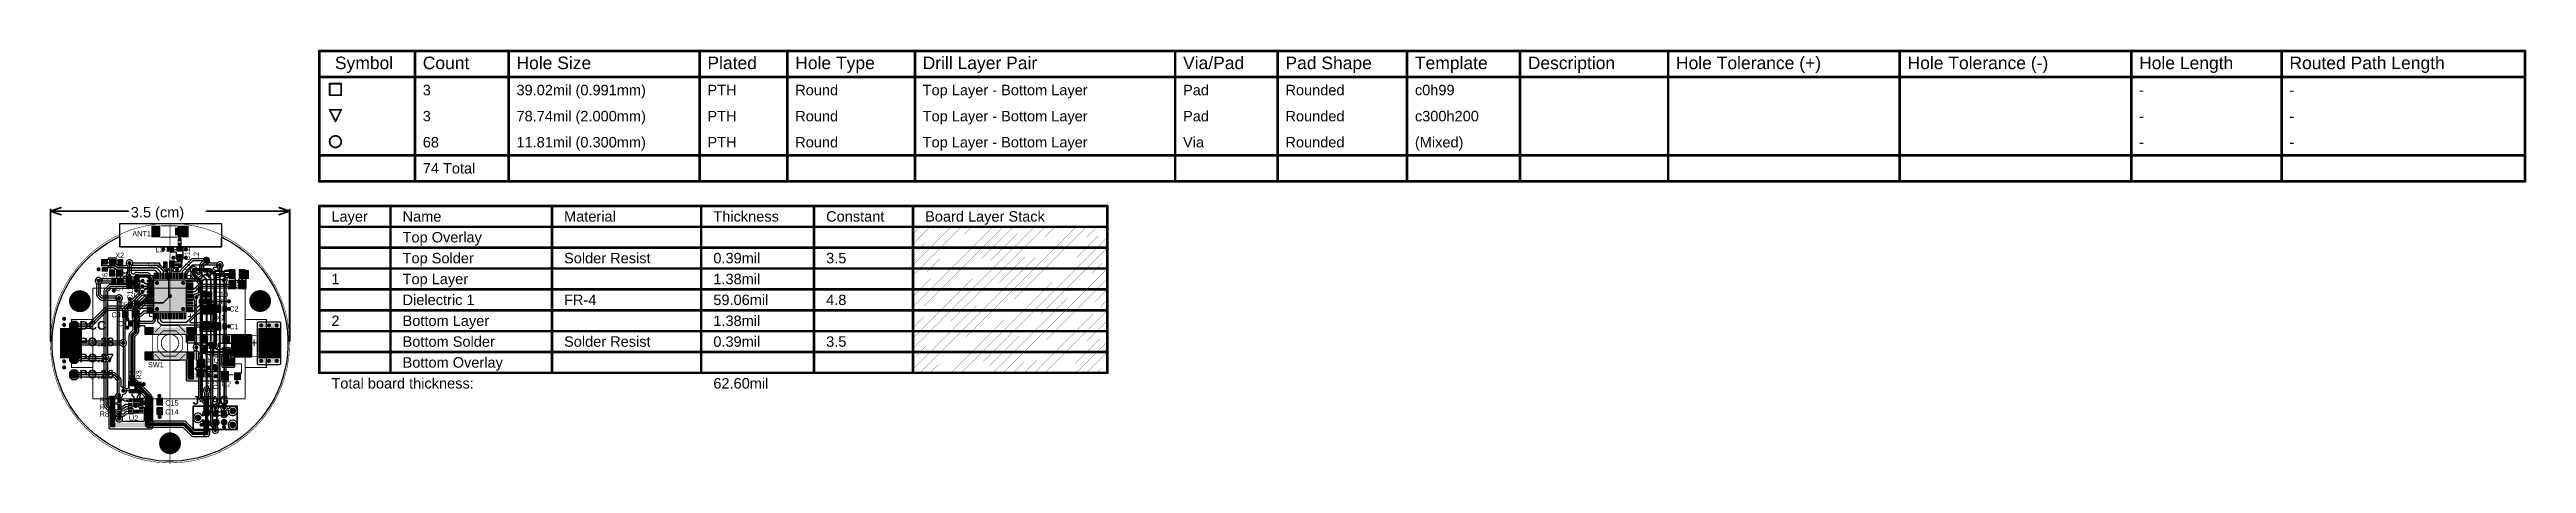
# Model space of a CAD drawing. Header units: inches. Extents: x -18 to 345, y -18 to 43.
import ezdxf

# ---------------------------------------------------------------- set-up
doc = ezdxf.new("R2010")
doc.units = ezdxf.units.IN
for name, color, linetype in [('Board Outline', 216, 'Continuous'), ('Bottom Layer', 5, 'Continuous'), ('Bottom Overlay', 54, 'Continuous'), ('Bottom Paste', 16, 'Continuous'), ('Bottom Solder', 6, 'Continuous'), ('Drill Drawing', 1, 'Continuous'), ('Mechanical 1', 6, 'Continuous'), ('Mechanical 3', 76, 'Continuous'), ('Multi-Layer', 9, 'Continuous'), ('Pad Holes', 156, 'Continuous'), ('Top Layer', 1, 'Continuous'), ('Top Overlay', 2, 'Continuous'), ('Top Paste', 8, 'Continuous'), ('Top Solder', 216, 'Continuous'), ('Via Holes', 16, 'Continuous')]:
    doc.layers.add(name, color=color, linetype=linetype)
doc.styles.add('Arial', font='', dxfattribs={"height": 0.2})
doc.styles.add('Arial_Bold', font='', dxfattribs={"height": 0.2})
doc.styles.get('Arial').set_extended_font_data('Arial')
doc.styles.get('Arial_Bold').set_extended_font_data('Arial', bold=True)

msp = doc.modelspace()

# ---------------------------------------------------------------- texts
at = {"layer": 'Bottom Overlay', "style": 'Arial', "text_generation_flag": 2}
msp.add_text('J2', height=0.762, dxfattribs=at).set_placement((10.85, 8.34))
at = {"layer": 'Drill Drawing', "style": 'Arial'}
for s, height, p in [('Symbol', 1.829, (24.12, 40.02)), ('Count', 1.829, (36.97, 40.02)), ('Hole Size', 1.829, (50.68, 40.02)), ('Plated', 1.829, (78.61, 40.02)), ('Hole Type', 1.829, (91.46, 40.02)), ('Drill Layer Pair', 1.8288, (110.1, 40.02)), ('Via/Pad', 1.829, (148.19, 40.02)), ('Pad Shape', 1.829, (163.17, 40.02)), ('Template', 1.829, (182.11, 40.02)), ('Description', 1.8288, (198.62, 40.02)), ('Hole Tolerance (+)', 1.8288, (220.3, 40.02)), ('Hole Tolerance (-)', 1.8288, (254.18, 40.02)), ('Hole Length', 1.8288, (288.05, 40.02)), ('Routed Path Length', 1.8288, (310.04, 40.02)), ('3', 1.52, (36.97, 36.21)), ('39.02mil (0.991mm)', 1.524, (50.68, 36.21)), ('PTH', 1.524, (78.61, 36.21)), ('Round', 1.524, (91.46, 36.21)), ('Top Layer - Bottom Layer', 1.524, (110.1, 36.21)), ('Pad', 1.524, (148.19, 36.21)), ('Rounded', 1.524, (163.17, 36.21)), ('c0h99', 1.524, (182.11, 36.21)), ('-', 1.52, (288.05, 36.21)), ('-', 1.52, (310.04, 36.21)), ('3', 1.52, (36.97, 32.4)), ('78.74mil (2.000mm)', 1.524, (50.68, 32.4)), ('PTH', 1.524, (78.61, 32.4)), ('Round', 1.524, (91.46, 32.4)), ('Top Layer - Bottom Layer', 1.524, (110.1, 32.4)), ('Pad', 1.524, (148.19, 32.4)), ('Rounded', 1.524, (163.17, 32.4)), ('c300h200', 1.524, (182.11, 32.4)), ('-', 1.52, (288.05, 32.4)), ('-', 1.52, (310.04, 32.4)), ('68', 1.524, (36.97, 28.59)), ('11.81mil (0.300mm)', 1.524, (50.68, 28.59)), ('PTH', 1.524, (78.61, 28.59)), ('Round', 1.524, (91.46, 28.59)), ('Top Layer - Bottom Layer', 1.524, (110.1, 28.59)), ('Via', 1.524, (148.19, 28.59)), ('Rounded', 1.524, (163.17, 28.59)), ('(Mixed)', 1.524, (182.11, 28.59)), ('-', 1.52, (288.05, 28.59)), ('-', 1.52, (310.04, 28.59)), ('74 Total', 1.524, (36.97, 24.78))]:
    msp.add_text(s, height=height, dxfattribs=at).set_placement(p)
at = {"layer": 'Mechanical 3', "style": 'Arial'}
for s, height, p in [('Layer', 1.524, (23.61, 17.75)), ('Name', 1.524, (34.02, 17.75)), ('Material', 1.524, (57.64, 17.75)), ('Thickness', 1.524, (79.48, 17.75)), ('Constant', 1.524, (95.98, 17.75)), ('Board Layer Stack', 1.524, (110.46, 17.75)), ('Top Overlay', 1.524, (34.02, 14.71)), ('Top Solder', 1.524, (34.02, 11.66)), ('Solder Resist', 1.524, (57.64, 11.66)), ('0.39mil', 1.524, (79.48, 11.66)), ('3.5', 1.524, (95.98, 11.66)), ('1', 1.52, (23.61, 8.61)), ('Top Layer', 1.524, (34.02, 8.61)), ('1.38mil', 1.524, (79.48, 8.61)), ('2', 1.52, (23.61, 2.51)), ('Dielectric 1', 1.524, (34.02, 5.56)), ('Bottom Layer', 1.524, (34.02, 2.51)), ('FR-4', 1.524, (57.64, 5.56)), ('59.06mil', 1.524, (79.48, 5.56)), ('1.38mil', 1.524, (79.48, 2.51)), ('4.8', 1.524, (95.98, 5.56)), ('Bottom Solder', 1.524, (34.02, -0.53)), ('Solder Resist', 1.524, (57.64, -0.53)), ('0.39mil', 1.524, (79.48, -0.53)), ('3.5', 1.524, (95.98, -0.53)), ('Bottom Overlay', 1.524, (34.02, -3.58)), ('Total board thickness:', 1.524, (23.61, -6.63)), ('62.60mil', 1.524, (79.48, -6.63))]:
    msp.add_text(s, height=height, dxfattribs=at).set_placement(p)
at = {"layer": 'Top Overlay', "style": 'Arial'}
for s, height, p in [('3.5 (cm)', 1.524, (-5.74, 18.36)), ('ANT1', 0.762, (-5.51, 15.6)), ('X2', 0.762, (-8.01, 12.45)), ('C13', 0.762, (-3.28, 11.05)), ('L3', 0.762, (-2.13, 13.28)), ('C7', 0.762, (-8.01, 7.65)), ('U1', 0.762, (3.61, 9.02)), ('C10', 0.762, (6.53, 6.74)), ('R1', 0.762, (7.22, 8.23)), ('C3', 0.762, (-8.56, 3.76)), ('C5', 0.762, (-7.61, 5.26)), ('C8', 0.762, (6.63, 5.69)), ('X1', 0.762, (6.72, 3.35)), ('C2', 0.762, (8.66, 4.62)), ('C4', 0.762, (-7.61, 2.47)), ('C1', 0.762, (8.66, 2.03)), ('D1', 0.762, (14.63, 1.52)), ('SW1', 0.762, (-3.23, -3.53)), ('Q1', 0.762, (6.38, -2.87)), ('Q2', 0.762, (7.52, -6.33)), ('R5', 0.762, (-10.29, -8.66)), ('R7', 0.762, (-10.29, -9.68)), ('R8', 0.762, (-10.29, -10.72)), ('U2', 0.762, (-6.02, -11.33)), ('C15', 0.762, (-0.7, -9.12)), ('C14', 0.762, (-0.7, -10.41))]:
    msp.add_text(s, height=height, dxfattribs=at).set_placement(p)
at = {"layer": 'Top Overlay'}
for s, height, rotation, style, p in [('C12', 0.762, 90, 'Arial', (2.91, 12.06)), ('L1', 0.762, 90, 'Arial', (2.93, 10.61)), ('L2', 0.762, 90, 'Arial', (4.22, 12.14)), ('C6', 0.762, 90, 'Arial', (-9.16, 8.91)), ('C11', 0.762, 90, 'Arial', (-5.49, 6.34)), ('C9', 0.762, 90, 'Arial', (-4.51, 6.63)), ('VCC', 1.27, 360, 'Arial_Bold', (5.16, 9.46)), ('DCC', 1.27, 360, 'Arial_Bold', (-13.23, 1.96)), ('PO.28', 1.27, 360, 'Arial_Bold', (-13.23, -0.45)), ('PO.27', 1.27, 360, 'Arial_Bold', (-13.23, -2.81)), ('R2', 0.762, 90, 'Arial', (6.05, -2.87)), ('PO.26', 1.27, 360, 'Arial_Bold', (-13.23, -5.17)), ('R4', 0.762, 90, 'Arial', (-5.21, -5.33)), ('R3', 0.762, 90, 'Arial', (-4.19, -5.33)), ('R6', 0.762, 90, 'Arial', (4.83, -6.79)), ('R9', 0.762, 90, 'Arial', (5.97, -6.79)), ('D2', 0.762, 90, 'Arial', (7.06, -6.79)), ('J-TAG', 1.27, 360, 'Arial_Bold', (3.29, -8.97))]:
    msp.add_text(s, height=height, rotation=rotation, dxfattribs=dict(at, style=style)).set_placement(p)

# ---------------------------------------------------------------- blocks, each defined once
blk = doc.blocks.new('IND_0201_1')
at = {"layer": 'Top Layer'}
for points in [[(-0.4, 0.15), (-0.15, 0.15), (-0.15, -0.15), (-0.4, -0.15)], [(0.15, 0.15), (0.4, 0.15), (0.4, -0.15), (0.15, -0.15)]]:
    blk.add_hatch(color=1, dxfattribs=at).paths.add_polyline_path(points)
at = {"layer": 'Top Paste'}
for points in [[(-0.4, 0.15), (-0.15, 0.15), (-0.15, -0.15), (-0.4, -0.15)], [(0.15, 0.15), (0.4, 0.15), (0.4, -0.15), (0.15, -0.15)]]:
    blk.add_hatch(color=8, dxfattribs=at).paths.add_polyline_path(points)
at = {"layer": 'Top Solder'}
for points in [[(-0.45, 0.21), (-0.09, 0.21), (-0.09, -0.21), (-0.45, -0.21)], [(0.09, 0.21), (0.46, 0.21), (0.46, -0.21), (0.09, -0.21)]]:
    blk.add_hatch(color=216, dxfattribs=at).paths.add_polyline_path(points)
at = {"layer": 'Top Overlay', "const_width": 0.127}
for points in [[(-0.48, 0.23), (0.48, 0.23)], [(-0.48, -0.23), (-0.48, 0.23)], [(0.48, -0.23), (0.48, 0.23)], [(-0.48, -0.23), (0.48, -0.23)]]:
    blk.add_lwpolyline(points, dxfattribs=at)
at = {"layer": 'Top Overlay', "const_width": 0.0635}
for points in [[(-0.51, 0.23, 1), (-0.45, 0.23, 1)], [(-0.51, 0.23, 1), (-0.45, 0.23, 1)], [(0.45, 0.23, 1), (0.51, 0.23, 1)], [(0.45, 0.23, 1), (0.51, 0.23, 1)], [(-0.51, -0.23, 1), (-0.45, -0.23, 1)], [(-0.51, -0.23, 1), (-0.45, -0.23, 1)], [(0.45, -0.23, 1), (0.51, -0.23, 1)], [(0.45, -0.23, 1), (0.51, -0.23, 1)]]:
    blk.add_lwpolyline(points, format="xyb", close=True, dxfattribs=at)
blk = doc.blocks.new('IND_0201_2')
at = {"layer": 'Top Layer'}
for points in [[(-0.4, 0.15), (-0.15, 0.15), (-0.15, -0.15), (-0.4, -0.15)], [(0.15, 0.15), (0.4, 0.15), (0.4, -0.15), (0.15, -0.15)]]:
    blk.add_hatch(color=1, dxfattribs=at).paths.add_polyline_path(points)
at = {"layer": 'Top Paste'}
for points in [[(-0.4, 0.15), (-0.15, 0.15), (-0.15, -0.15), (-0.4, -0.15)], [(0.15, 0.15), (0.4, 0.15), (0.4, -0.15), (0.15, -0.15)]]:
    blk.add_hatch(color=8, dxfattribs=at).paths.add_polyline_path(points)
at = {"layer": 'Top Solder'}
for points in [[(-0.45, 0.21), (-0.09, 0.21), (-0.09, -0.21), (-0.45, -0.21)], [(0.09, 0.21), (0.46, 0.21), (0.46, -0.21), (0.09, -0.21)]]:
    blk.add_hatch(color=216, dxfattribs=at).paths.add_polyline_path(points)
at = {"layer": 'Top Overlay', "const_width": 0.127}
for points in [[(-0.48, 0.23), (0.48, 0.23)], [(-0.48, 0.23), (-0.48, -0.23)], [(0.48, 0.23), (0.48, -0.23)], [(-0.48, -0.23), (0.48, -0.23)]]:
    blk.add_lwpolyline(points, dxfattribs=at)
at = {"layer": 'Top Overlay', "const_width": 0.0635}
for points in [[(-0.51, 0.23, 1), (-0.45, 0.23, 1)], [(-0.51, 0.23, 1), (-0.45, 0.23, 1)], [(0.45, 0.23, 1), (0.51, 0.23, 1)], [(0.45, 0.23, 1), (0.51, 0.23, 1)], [(-0.51, -0.23, 1), (-0.45, -0.23, 1)], [(-0.51, -0.23, 1), (-0.45, -0.23, 1)], [(0.45, -0.23, 1), (0.51, -0.23, 1)], [(0.45, -0.23, 1), (0.51, -0.23, 1)]]:
    blk.add_lwpolyline(points, format="xyb", close=True, dxfattribs=at)
blk = doc.blocks.new('SMD2016_4P_3')
at = {"layer": 'Top Layer'}
for points in [[(-1.25, 0.2), (-1.25, 1), (-0.25, 1), (-0.25, 0.2)], [(0.25, 0.2), (0.25, 1), (1.25, 1), (1.25, 0.2)], [(-1.25, -1), (-1.25, -0.2), (-0.25, -0.2), (-0.25, -1)], [(0.25, -1), (0.25, -0.2), (1.25, -0.2), (1.25, -1)]]:
    blk.add_hatch(color=1, dxfattribs=at).paths.add_polyline_path(points)
at = {"layer": 'Top Paste'}
for points in [[(-1.25, 0.2), (-1.25, 1), (-0.25, 1), (-0.25, 0.2)], [(0.25, 0.2), (0.25, 1), (1.25, 1), (1.25, 0.2)], [(-1.25, -1), (-1.25, -0.2), (-0.25, -0.2), (-0.25, -1)], [(0.25, -1), (0.25, -0.2), (1.25, -0.2), (1.25, -1)]]:
    blk.add_hatch(color=8, dxfattribs=at).paths.add_polyline_path(points)
at = {"layer": 'Top Solder'}
for points in [[(-1.3, 0.15), (-1.3, 1.05), (-0.2, 1.05), (-0.2, 0.15)], [(0.2, 0.15), (0.2, 1.05), (1.3, 1.05), (1.3, 0.15)], [(-1.3, -1.05), (-1.3, -0.15), (-0.2, -0.15), (-0.2, -1.05)], [(0.2, -1.05), (0.2, -0.15), (1.3, -0.15), (1.3, -1.05)]]:
    blk.add_hatch(color=216, dxfattribs=at).paths.add_polyline_path(points)
at = {"layer": 'Top Overlay', "const_width": 0.127}
for points in [[(-1.04, -0.08), (-1.04, 0.08)], [(0.13, 0.84), (-0.13, 0.84)], [(1.04, -0.08), (1.04, 0.08)], [(-1.35, -0.56), (-1.42, -0.48)], [(-1.42, -0.64), (-1.42, -0.48)], [(-1.42, -0.64), (-1.35, -0.56)], [(0.13, -0.84), (-0.13, -0.84)]]:
    blk.add_lwpolyline(points, dxfattribs=at)
at = {"layer": 'Top Overlay', "const_width": 0.0635}
for points in [[(-1.07, 0.08, 1), (-1.01, 0.08, 1)], [(-0.16, 0.84, 1), (-0.1, 0.84, 1)], [(0.1, 0.84, 1), (0.16, 0.84, 1)], [(1.01, 0.08, 1), (1.07, 0.08, 1)], [(-1.46, -0.48, 1), (-1.39, -0.48, 1)], [(-1.46, -0.48, 1), (-1.39, -0.48, 1)], [(-1.46, -0.64, 1), (-1.39, -0.64, 1)], [(-1.46, -0.64, 1), (-1.39, -0.64, 1)], [(-1.38, -0.56, 1), (-1.32, -0.56, 1)], [(-1.38, -0.56, 1), (-1.32, -0.56, 1)], [(-1.07, -0.08, 1), (-1.01, -0.08, 1)], [(-0.16, -0.84, 1), (-0.1, -0.84, 1)], [(0.1, -0.84, 1), (0.16, -0.84, 1)], [(1.01, -0.08, 1), (1.07, -0.08, 1)]]:
    blk.add_lwpolyline(points, format="xyb", close=True, dxfattribs=at)
blk = doc.blocks.new('SMD3215_2P_4')
at = {"layer": 'Top Layer'}
for points in [[(-1.75, 0.9), (-0.75, 0.9), (-0.75, -0.9), (-1.75, -0.9)], [(0.75, 0.9), (1.75, 0.9), (1.75, -0.9), (0.75, -0.9)]]:
    blk.add_hatch(color=1, dxfattribs=at).paths.add_polyline_path(points)
at = {"layer": 'Top Paste'}
for points in [[(-1.75, 0.9), (-0.75, 0.9), (-0.75, -0.9), (-1.75, -0.9)], [(0.75, 0.9), (1.75, 0.9), (1.75, -0.9), (0.75, -0.9)]]:
    blk.add_hatch(color=8, dxfattribs=at).paths.add_polyline_path(points)
at = {"layer": 'Top Solder'}
for points in [[(-1.85, 1), (-0.65, 1), (-0.65, -1), (-1.85, -1)], [(0.65, 1), (1.85, 1), (1.85, -1), (0.65, -1)]]:
    blk.add_hatch(color=216, dxfattribs=at).paths.add_polyline_path(points)
at = {"layer": 'Top Overlay', "const_width": 0.127}
for points in [[(-0.56, 0.81), (0.56, 0.81)], [(-0.56, -0.81), (0.56, -0.81)]]:
    blk.add_lwpolyline(points, dxfattribs=at)
at = {"layer": 'Top Overlay', "const_width": 0.0635}
for points in [[(-0.59, 0.81, 1), (-0.53, 0.81, 1)], [(0.53, 0.81, 1), (0.59, 0.81, 1)], [(-0.59, -0.81, 1), (-0.53, -0.81, 1)], [(0.53, -0.81, 1), (0.59, -0.81, 1)]]:
    blk.add_lwpolyline(points, format="xyb", close=True, dxfattribs=at)
blk = doc.blocks.new('12_LGA__2_2__5')
at = {"layer": 'Top Layer'}
for points in [[(-0.96, 0.93), (-0.56, 0.93), (-0.56, 0.58), (-0.96, 0.58)], [(-0.96, 0.42), (-0.56, 0.42), (-0.56, 0.07), (-0.96, 0.07)], [(-0.42, 0.96), (-0.07, 0.96), (-0.07, 0.56), (-0.42, 0.56)], [(0.07, 0.96), (0.42, 0.96), (0.42, 0.56), (0.07, 0.56)], [(0.56, 0.93), (0.96, 0.93), (0.96, 0.58), (0.56, 0.58)], [(0.56, 0.42), (0.96, 0.42), (0.96, 0.07), (0.56, 0.07)], [(-0.96, -0.07), (-0.56, -0.07), (-0.56, -0.42), (-0.96, -0.42)], [(-0.96, -0.57), (-0.56, -0.57), (-0.56, -0.92), (-0.96, -0.92)], [(-0.42, -0.56), (-0.07, -0.56), (-0.07, -0.96), (-0.42, -0.96)], [(0.07, -0.56), (0.42, -0.56), (0.42, -0.96), (0.07, -0.96)], [(0.56, -0.07), (0.96, -0.07), (0.96, -0.42), (0.56, -0.42)], [(0.56, -0.57), (0.96, -0.57), (0.96, -0.92), (0.56, -0.92)]]:
    blk.add_hatch(color=1, dxfattribs=at).paths.add_polyline_path(points)
at = {"layer": 'Top Paste'}
for points in [[(-0.96, 0.93), (-0.56, 0.93), (-0.56, 0.58), (-0.96, 0.58)], [(-0.96, 0.42), (-0.56, 0.42), (-0.56, 0.07), (-0.96, 0.07)], [(-0.42, 0.96), (-0.07, 0.96), (-0.07, 0.56), (-0.42, 0.56)], [(0.07, 0.96), (0.42, 0.96), (0.42, 0.56), (0.07, 0.56)], [(0.56, 0.93), (0.96, 0.93), (0.96, 0.58), (0.56, 0.58)], [(0.56, 0.42), (0.96, 0.42), (0.96, 0.07), (0.56, 0.07)], [(-0.96, -0.07), (-0.56, -0.07), (-0.56, -0.42), (-0.96, -0.42)], [(-0.96, -0.57), (-0.56, -0.57), (-0.56, -0.92), (-0.96, -0.92)], [(-0.42, -0.56), (-0.07, -0.56), (-0.07, -0.96), (-0.42, -0.96)], [(0.07, -0.56), (0.42, -0.56), (0.42, -0.96), (0.07, -0.96)], [(0.56, -0.07), (0.96, -0.07), (0.96, -0.42), (0.56, -0.42)], [(0.56, -0.57), (0.96, -0.57), (0.96, -0.92), (0.56, -0.92)]]:
    blk.add_hatch(color=8, dxfattribs=at).paths.add_polyline_path(points)
at = {"layer": 'Top Solder'}
for points in [[(-1.01, 0.98), (-0.51, 0.98), (-0.51, 0.53), (-1.01, 0.53)], [(-1.01, 0.47), (-0.51, 0.47), (-0.51, 0.02), (-1.01, 0.02)], [(-0.47, 1.01), (-0.02, 1.01), (-0.02, 0.51), (-0.47, 0.51)], [(0.02, 1.01), (0.47, 1.01), (0.47, 0.51), (0.02, 0.51)], [(0.51, 0.98), (1.01, 0.98), (1.01, 0.53), (0.51, 0.53)], [(0.51, 0.47), (1.01, 0.47), (1.01, 0.02), (0.51, 0.02)], [(-1.01, -0.02), (-0.51, -0.02), (-0.51, -0.47), (-1.01, -0.47)], [(-1.01, -0.52), (-0.51, -0.52), (-0.51, -0.97), (-1.01, -0.97)], [(-0.47, -0.51), (-0.02, -0.51), (-0.02, -1.01), (-0.47, -1.01)], [(0.02, -0.51), (0.47, -0.51), (0.47, -1.01), (0.02, -1.01)], [(0.51, -0.02), (1.01, -0.02), (1.01, -0.47), (0.51, -0.47)], [(0.51, -0.52), (1.01, -0.52), (1.01, -0.97), (0.51, -0.97)]]:
    blk.add_hatch(color=216, dxfattribs=at).paths.add_polyline_path(points)
at = {"layer": 'Top Overlay', "const_width": 0.127}
for points in [[(-1.24, 0.64), (-1.24, 0.89)], [(-1.24, 0.89), (-1.12, 0.76)], [(-1.24, 0.64), (-1.12, 0.76)], [(-1.07, -1.07), (-1.07, 0.48)], [(-1.04, 1.07), (1.07, 1.07)], [(1.07, -1.07), (1.07, 1.07)], [(-1.07, -1.07), (1.07, -1.07)]]:
    blk.add_lwpolyline(points, dxfattribs=at)
at = {"layer": 'Top Overlay', "const_width": 0.0635}
for points in [[(-1.28, 0.89, 1), (-1.21, 0.89, 1)], [(-1.28, 0.89, 1), (-1.21, 0.89, 1)], [(-1.28, 0.64, 1), (-1.21, 0.64, 1)], [(-1.28, 0.64, 1), (-1.21, 0.64, 1)], [(-1.15, 0.76, 1), (-1.09, 0.76, 1)], [(-1.15, 0.76, 1), (-1.09, 0.76, 1)], [(-1.1, 0.48, 1), (-1.04, 0.48, 1)], [(-1.07, 1.07, 1), (-1.01, 1.07, 1)], [(1.04, 1.07, 1), (1.1, 1.07, 1)], [(1.04, 1.07, 1), (1.1, 1.07, 1)], [(-1.1, -1.07, 1), (-1.04, -1.07, 1)], [(-1.1, -1.07, 1), (-1.04, -1.07, 1)], [(1.04, -1.07, 1), (1.1, -1.07, 1)], [(1.04, -1.07, 1), (1.1, -1.07, 1)]]:
    blk.add_lwpolyline(points, format="xyb", close=True, dxfattribs=at)
blk = doc.blocks.new('QFN_48_EP_6_6__6')
at = {"layer": 'Top Layer'}
for points in [[(-3.35, 2.31), (-2.54, 2.31), (-2.54, 2.09), (-3.35, 2.09)], [(-3.35, 1.91), (-2.54, 1.91), (-2.54, 1.69), (-3.35, 1.69)], [(-3.35, 1.51), (-2.54, 1.51), (-2.54, 1.29), (-3.35, 1.29)], [(-3.35, 1.11), (-2.54, 1.11), (-2.54, 0.89), (-3.35, 0.89)], [(-3.35, 0.71), (-2.54, 0.71), (-2.54, 0.49), (-3.35, 0.49)], [(-3.35, 0.31), (-2.54, 0.31), (-2.54, 0.09), (-3.35, 0.09)], [(-2.31, 3.35), (-2.09, 3.35), (-2.09, 2.54), (-2.31, 2.54)], [(-2.3, 2.3), (2.3, 2.3), (2.3, -2.3), (-2.3, -2.3)], [(-1.91, 3.35), (-1.69, 3.35), (-1.69, 2.54), (-1.91, 2.54)], [(-1.51, 3.35), (-1.29, 3.35), (-1.29, 2.54), (-1.51, 2.54)], [(-1.11, 3.35), (-0.89, 3.35), (-0.89, 2.54), (-1.11, 2.54)], [(-0.71, 3.35), (-0.49, 3.35), (-0.49, 2.54), (-0.71, 2.54)], [(-0.31, 3.35), (-0.09, 3.35), (-0.09, 2.54), (-0.31, 2.54)], [(0.09, 3.35), (0.31, 3.35), (0.31, 2.54), (0.09, 2.54)], [(0.49, 3.35), (0.71, 3.35), (0.71, 2.54), (0.49, 2.54)], [(0.89, 3.35), (1.11, 3.35), (1.11, 2.54), (0.89, 2.54)], [(1.29, 3.35), (1.51, 3.35), (1.51, 2.54), (1.29, 2.54)], [(1.69, 3.35), (1.91, 3.35), (1.91, 2.54), (1.69, 2.54)], [(2.09, 3.35), (2.31, 3.35), (2.31, 2.54), (2.09, 2.54)], [(2.54, 2.31), (3.35, 2.31), (3.35, 2.09), (2.54, 2.09)], [(2.54, 1.91), (3.35, 1.91), (3.35, 1.69), (2.54, 1.69)], [(2.54, 1.51), (3.35, 1.51), (3.35, 1.29), (2.54, 1.29)], [(2.54, 1.11), (3.35, 1.11), (3.35, 0.89), (2.54, 0.89)], [(2.54, 0.71), (3.35, 0.71), (3.35, 0.49), (2.54, 0.49)], [(2.54, 0.31), (3.35, 0.31), (3.35, 0.09), (2.54, 0.09)], [(-3.35, -0.09), (-2.54, -0.09), (-2.54, -0.31), (-3.35, -0.31)], [(-3.35, -0.49), (-2.54, -0.49), (-2.54, -0.71), (-3.35, -0.71)], [(-3.35, -0.89), (-2.54, -0.89), (-2.54, -1.11), (-3.35, -1.11)], [(-3.35, -1.29), (-2.54, -1.29), (-2.54, -1.51), (-3.35, -1.51)], [(-3.35, -1.69), (-2.54, -1.69), (-2.54, -1.91), (-3.35, -1.91)], [(-3.35, -2.09), (-2.54, -2.09), (-2.54, -2.31), (-3.35, -2.31)], [(-2.31, -2.54), (-2.09, -2.54), (-2.09, -3.35), (-2.31, -3.35)], [(-1.91, -2.54), (-1.69, -2.54), (-1.69, -3.35), (-1.91, -3.35)], [(-1.51, -2.54), (-1.29, -2.54), (-1.29, -3.35), (-1.51, -3.35)], [(-1.11, -2.54), (-0.89, -2.54), (-0.89, -3.35), (-1.11, -3.35)], [(-0.71, -2.54), (-0.49, -2.54), (-0.49, -3.35), (-0.71, -3.35)], [(-0.31, -2.54), (-0.09, -2.54), (-0.09, -3.35), (-0.31, -3.35)], [(0.09, -2.54), (0.31, -2.54), (0.31, -3.35), (0.09, -3.35)], [(0.49, -2.54), (0.71, -2.54), (0.71, -3.35), (0.49, -3.35)], [(0.89, -2.54), (1.11, -2.54), (1.11, -3.35), (0.89, -3.35)], [(1.29, -2.54), (1.51, -2.54), (1.51, -3.35), (1.29, -3.35)], [(1.69, -2.54), (1.91, -2.54), (1.91, -3.35), (1.69, -3.35)], [(2.09, -2.54), (2.31, -2.54), (2.31, -3.35), (2.09, -3.35)], [(2.54, -0.09), (3.35, -0.09), (3.35, -0.31), (2.54, -0.31)], [(2.54, -0.49), (3.35, -0.49), (3.35, -0.71), (2.54, -0.71)], [(2.54, -0.89), (3.35, -0.89), (3.35, -1.11), (2.54, -1.11)], [(2.54, -1.29), (3.35, -1.29), (3.35, -1.51), (2.54, -1.51)], [(2.54, -1.69), (3.35, -1.69), (3.35, -1.91), (2.54, -1.91)], [(2.54, -2.09), (3.35, -2.09), (3.35, -2.31), (2.54, -2.31)]]:
    blk.add_hatch(color=1, dxfattribs=at).paths.add_polyline_path(points)
at = {"layer": 'Top Paste'}
for points in [[(-3.35, 2.31), (-2.54, 2.31), (-2.54, 2.09), (-3.35, 2.09)], [(-3.35, 1.91), (-2.54, 1.91), (-2.54, 1.69), (-3.35, 1.69)], [(-3.35, 1.51), (-2.54, 1.51), (-2.54, 1.29), (-3.35, 1.29)], [(-3.35, 1.11), (-2.54, 1.11), (-2.54, 0.89), (-3.35, 0.89)], [(-3.35, 0.71), (-2.54, 0.71), (-2.54, 0.49), (-3.35, 0.49)], [(-3.35, 0.31), (-2.54, 0.31), (-2.54, 0.09), (-3.35, 0.09)], [(-2.31, 3.35), (-2.09, 3.35), (-2.09, 2.54), (-2.31, 2.54)], [(-1.91, 3.35), (-1.69, 3.35), (-1.69, 2.54), (-1.91, 2.54)], [(-1.51, 3.35), (-1.29, 3.35), (-1.29, 2.54), (-1.51, 2.54)], [(-1.11, 3.35), (-0.89, 3.35), (-0.89, 2.54), (-1.11, 2.54)], [(-0.71, 3.35), (-0.49, 3.35), (-0.49, 2.54), (-0.71, 2.54)], [(-0.31, 3.35), (-0.09, 3.35), (-0.09, 2.54), (-0.31, 2.54)], [(0.09, 3.35), (0.31, 3.35), (0.31, 2.54), (0.09, 2.54)], [(0.49, 3.35), (0.71, 3.35), (0.71, 2.54), (0.49, 2.54)], [(0.89, 3.35), (1.11, 3.35), (1.11, 2.54), (0.89, 2.54)], [(1.29, 3.35), (1.51, 3.35), (1.51, 2.54), (1.29, 2.54)], [(1.69, 3.35), (1.91, 3.35), (1.91, 2.54), (1.69, 2.54)], [(2.09, 3.35), (2.31, 3.35), (2.31, 2.54), (2.09, 2.54)], [(2.54, 2.31), (3.35, 2.31), (3.35, 2.09), (2.54, 2.09)], [(2.54, 1.91), (3.35, 1.91), (3.35, 1.69), (2.54, 1.69)], [(2.54, 1.51), (3.35, 1.51), (3.35, 1.29), (2.54, 1.29)], [(2.54, 1.11), (3.35, 1.11), (3.35, 0.89), (2.54, 0.89)], [(2.54, 0.71), (3.35, 0.71), (3.35, 0.49), (2.54, 0.49)], [(2.54, 0.31), (3.35, 0.31), (3.35, 0.09), (2.54, 0.09)], [(-3.35, -0.09), (-2.54, -0.09), (-2.54, -0.31), (-3.35, -0.31)], [(-3.35, -0.49), (-2.54, -0.49), (-2.54, -0.71), (-3.35, -0.71)], [(-3.35, -0.89), (-2.54, -0.89), (-2.54, -1.11), (-3.35, -1.11)], [(-3.35, -1.29), (-2.54, -1.29), (-2.54, -1.51), (-3.35, -1.51)], [(-3.35, -1.69), (-2.54, -1.69), (-2.54, -1.91), (-3.35, -1.91)], [(-3.35, -2.09), (-2.54, -2.09), (-2.54, -2.31), (-3.35, -2.31)], [(-2.31, -2.54), (-2.09, -2.54), (-2.09, -3.35), (-2.31, -3.35)], [(-1.91, -2.54), (-1.69, -2.54), (-1.69, -3.35), (-1.91, -3.35)], [(-1.51, -2.54), (-1.29, -2.54), (-1.29, -3.35), (-1.51, -3.35)], [(-1.11, -2.54), (-0.89, -2.54), (-0.89, -3.35), (-1.11, -3.35)], [(-0.71, -2.54), (-0.49, -2.54), (-0.49, -3.35), (-0.71, -3.35)], [(-0.31, -2.54), (-0.09, -2.54), (-0.09, -3.35), (-0.31, -3.35)], [(0.09, -2.54), (0.31, -2.54), (0.31, -3.35), (0.09, -3.35)], [(0.49, -2.54), (0.71, -2.54), (0.71, -3.35), (0.49, -3.35)], [(0.89, -2.54), (1.11, -2.54), (1.11, -3.35), (0.89, -3.35)], [(1.29, -2.54), (1.51, -2.54), (1.51, -3.35), (1.29, -3.35)], [(1.69, -2.54), (1.91, -2.54), (1.91, -3.35), (1.69, -3.35)], [(2.09, -2.54), (2.31, -2.54), (2.31, -3.35), (2.09, -3.35)], [(2.54, -0.09), (3.35, -0.09), (3.35, -0.31), (2.54, -0.31)], [(2.54, -0.49), (3.35, -0.49), (3.35, -0.71), (2.54, -0.71)], [(2.54, -0.89), (3.35, -0.89), (3.35, -1.11), (2.54, -1.11)], [(2.54, -1.29), (3.35, -1.29), (3.35, -1.51), (2.54, -1.51)], [(2.54, -1.69), (3.35, -1.69), (3.35, -1.91), (2.54, -1.91)], [(2.54, -2.09), (3.35, -2.09), (3.35, -2.31), (2.54, -2.31)]]:
    blk.add_hatch(color=8, dxfattribs=at).paths.add_polyline_path(points)
at = {"layer": 'Top Solder'}
for points in [[(-3.42, 2.38), (-2.47, 2.38), (-2.47, 2.02), (-3.42, 2.02)], [(-3.42, 1.98), (-2.47, 1.98), (-2.47, 1.62), (-3.42, 1.62)], [(-3.42, 1.58), (-2.47, 1.58), (-2.47, 1.22), (-3.42, 1.22)], [(-3.42, 1.18), (-2.47, 1.18), (-2.47, 0.82), (-3.42, 0.82)], [(-3.42, 0.78), (-2.47, 0.78), (-2.47, 0.42), (-3.42, 0.42)], [(-3.42, 0.38), (-2.47, 0.38), (-2.47, 0.02), (-3.42, 0.02)], [(-2.4, 2.4), (2.4, 2.4), (2.4, -2.4), (-2.4, -2.4)], [(-2.38, 3.42), (-2.02, 3.42), (-2.02, 2.47), (-2.38, 2.47)], [(-1.98, 3.42), (-1.62, 3.42), (-1.62, 2.47), (-1.98, 2.47)], [(-1.58, 3.42), (-1.22, 3.42), (-1.22, 2.47), (-1.58, 2.47)], [(-1.18, 3.42), (-0.82, 3.42), (-0.82, 2.47), (-1.18, 2.47)], [(-0.78, 3.42), (-0.42, 3.42), (-0.42, 2.47), (-0.78, 2.47)], [(-0.38, 3.42), (-0.02, 3.42), (-0.02, 2.47), (-0.38, 2.47)], [(0.02, 3.42), (0.38, 3.42), (0.38, 2.47), (0.02, 2.47)], [(0.42, 3.42), (0.78, 3.42), (0.78, 2.47), (0.42, 2.47)], [(0.82, 3.42), (1.18, 3.42), (1.18, 2.47), (0.82, 2.47)], [(1.22, 3.42), (1.58, 3.42), (1.58, 2.47), (1.22, 2.47)], [(1.62, 3.42), (1.98, 3.42), (1.98, 2.47), (1.62, 2.47)], [(2.02, 3.42), (2.38, 3.42), (2.38, 2.47), (2.02, 2.47)], [(2.47, 2.38), (3.42, 2.38), (3.42, 2.02), (2.47, 2.02)], [(2.47, 1.98), (3.42, 1.98), (3.42, 1.62), (2.47, 1.62)], [(2.47, 1.58), (3.42, 1.58), (3.42, 1.22), (2.47, 1.22)], [(2.47, 1.18), (3.42, 1.18), (3.42, 0.82), (2.47, 0.82)], [(2.47, 0.78), (3.42, 0.78), (3.42, 0.42), (2.47, 0.42)], [(2.47, 0.38), (3.42, 0.38), (3.42, 0.02), (2.47, 0.02)], [(-3.42, -0.02), (-2.47, -0.02), (-2.47, -0.38), (-3.42, -0.38)], [(-3.42, -0.42), (-2.47, -0.42), (-2.47, -0.78), (-3.42, -0.78)], [(-3.42, -0.82), (-2.47, -0.82), (-2.47, -1.18), (-3.42, -1.18)], [(-3.42, -1.22), (-2.47, -1.22), (-2.47, -1.58), (-3.42, -1.58)], [(-3.42, -1.62), (-2.47, -1.62), (-2.47, -1.98), (-3.42, -1.98)], [(-3.42, -2.02), (-2.47, -2.02), (-2.47, -2.38), (-3.42, -2.38)], [(-2.38, -2.47), (-2.02, -2.47), (-2.02, -3.42), (-2.38, -3.42)], [(-1.98, -2.47), (-1.62, -2.47), (-1.62, -3.42), (-1.98, -3.42)], [(-1.58, -2.47), (-1.22, -2.47), (-1.22, -3.42), (-1.58, -3.42)], [(-1.18, -2.47), (-0.82, -2.47), (-0.82, -3.42), (-1.18, -3.42)], [(-0.78, -2.47), (-0.42, -2.47), (-0.42, -3.42), (-0.78, -3.42)], [(-0.38, -2.47), (-0.02, -2.47), (-0.02, -3.42), (-0.38, -3.42)], [(0.02, -2.47), (0.38, -2.47), (0.38, -3.42), (0.02, -3.42)], [(0.42, -2.47), (0.78, -2.47), (0.78, -3.42), (0.42, -3.42)], [(0.82, -2.47), (1.18, -2.47), (1.18, -3.42), (0.82, -3.42)], [(1.22, -2.47), (1.58, -2.47), (1.58, -3.42), (1.22, -3.42)], [(1.62, -2.47), (1.98, -2.47), (1.98, -3.42), (1.62, -3.42)], [(2.02, -2.47), (2.38, -2.47), (2.38, -3.42), (2.02, -3.42)], [(2.47, -0.02), (3.42, -0.02), (3.42, -0.38), (2.47, -0.38)], [(2.47, -0.42), (3.42, -0.42), (3.42, -0.78), (2.47, -0.78)], [(2.47, -0.82), (3.42, -0.82), (3.42, -1.18), (2.47, -1.18)], [(2.47, -1.22), (3.42, -1.22), (3.42, -1.58), (2.47, -1.58)], [(2.47, -1.62), (3.42, -1.62), (3.42, -1.98), (2.47, -1.98)], [(2.47, -2.02), (3.42, -2.02), (3.42, -2.38), (2.47, -2.38)]]:
    blk.add_hatch(color=216, dxfattribs=at).paths.add_polyline_path(points)
at = {"layer": 'Top Overlay', "const_width": 0.127}
for points in [[(-3.61, 2.3), (-3.53, 2.23)], [(-3.61, 2.3), (-3.61, 2.15)], [(-3.53, 2.23), (-3.61, 2.15)], [(-3, 3), (-3, 2.63)], [(-3, 3), (-2.63, 3)], [(2.63, 3), (3, 3)], [(3, 3), (3, 2.63)], [(-3, -2.63), (-3, -3)], [(-3, -3), (-2.63, -3)], [(2.63, -3), (3, -3)], [(3, -2.63), (3, -3)]]:
    blk.add_lwpolyline(points, dxfattribs=at)
at = {"layer": 'Top Overlay', "const_width": 0.0635}
for points in [[(-3.64, 2.3, 1), (-3.58, 2.3, 1)], [(-3.64, 2.3, 1), (-3.58, 2.3, 1)], [(-3.64, 2.15, 1), (-3.58, 2.15, 1)], [(-3.64, 2.15, 1), (-3.58, 2.15, 1)], [(-3.57, 2.23, 1), (-3.5, 2.23, 1)], [(-3.57, 2.23, 1), (-3.5, 2.23, 1)], [(-3.03, 3, 1), (-2.97, 3, 1)], [(-3.03, 3, 1), (-2.97, 3, 1)], [(-3.03, 2.63, 1), (-2.97, 2.63, 1)], [(-2.66, 3, 1), (-2.6, 3, 1)], [(2.6, 3, 1), (2.66, 3, 1)], [(2.97, 3, 1), (3.03, 3, 1)], [(2.97, 3, 1), (3.03, 3, 1)], [(2.97, 2.63, 1), (3.03, 2.63, 1)], [(-3.03, -2.63, 1), (-2.97, -2.63, 1)], [(-3.03, -3, 1), (-2.97, -3, 1)], [(-3.03, -3, 1), (-2.97, -3, 1)], [(-2.66, -3, 1), (-2.6, -3, 1)], [(2.6, -3, 1), (2.66, -3, 1)], [(2.97, -2.63, 1), (3.03, -2.63, 1)], [(2.97, -3, 1), (3.03, -3, 1)], [(2.97, -3, 1), (3.03, -3, 1)]]:
    blk.add_lwpolyline(points, format="xyb", close=True, dxfattribs=at)
blk = doc.blocks.new('T____________0_5___7')
at = {"layer": 'Top Layer'}
blk.add_hatch(color=1, dxfattribs=at).paths.add_polyline_path([(0.25, 0.5), (-0.25, 0.5), (-0.5, 0.25), (-0.5, -0.25), (-0.25, -0.5), (0.25, -0.5), (0.5, -0.25), (0.5, 0.25)])
at = {"layer": 'Top Paste'}
blk.add_hatch(color=8, dxfattribs=at).paths.add_polyline_path([(0.25, 0.5), (-0.25, 0.5), (-0.5, 0.25), (-0.5, -0.25), (-0.25, -0.5), (0.25, -0.5), (0.5, -0.25), (0.5, 0.25)])
at = {"layer": 'Top Solder'}
blk.add_hatch(color=216, dxfattribs=at).paths.add_polyline_path([(0.3, 0.6), (-0.3, 0.6), (-0.6, 0.3), (-0.6, -0.3), (-0.3, -0.6), (0.3, -0.6), (0.6, -0.3), (0.6, 0.3)])
at = {"layer": 'Top Overlay', "const_width": 0.127}
for points in [[(-0.68, 0.33), (-0.34, 0.68)], [(-0.68, -0.33), (-0.68, 0.33)], [(-0.34, 0.68), (0.34, 0.68)], [(0.34, 0.68), (0.68, 0.33)], [(0.68, -0.33), (0.68, 0.33)], [(-0.68, -0.33), (-0.34, -0.68)], [(-0.34, -0.68), (0.33, -0.68)], [(0.33, -0.68), (0.68, -0.33)]]:
    blk.add_lwpolyline(points, dxfattribs=at)
at = {"layer": 'Top Overlay', "const_width": 0.0635}
for points in [[(-0.71, 0.33, 1), (-0.65, 0.33, 1)], [(-0.71, 0.33, 1), (-0.65, 0.33, 1)], [(-0.37, 0.68, 1), (-0.3, 0.68, 1)], [(-0.37, 0.68, 1), (-0.3, 0.68, 1)], [(0.3, 0.68, 1), (0.37, 0.68, 1)], [(0.3, 0.68, 1), (0.37, 0.68, 1)], [(0.65, 0.33, 1), (0.72, 0.33, 1)], [(0.65, 0.33, 1), (0.72, 0.33, 1)], [(-0.71, -0.33, 1), (-0.65, -0.33, 1)], [(-0.71, -0.33, 1), (-0.65, -0.33, 1)], [(-0.37, -0.68, 1), (-0.31, -0.68, 1)], [(-0.37, -0.68, 1), (-0.31, -0.68, 1)], [(0.3, -0.68, 1), (0.37, -0.68, 1)], [(0.3, -0.68, 1), (0.37, -0.68, 1)], [(0.65, -0.33, 1), (0.72, -0.33, 1)], [(0.65, -0.33, 1), (0.72, -0.33, 1)]]:
    blk.add_lwpolyline(points, format="xyb", close=True, dxfattribs=at)
blk = doc.blocks.new('T____________0_5___8')
at = {"layer": 'Top Layer'}
blk.add_hatch(color=1, dxfattribs=at).paths.add_polyline_path([(0.25, 0.5), (-0.25, 0.5), (-0.5, 0.25), (-0.5, -0.25), (-0.25, -0.5), (0.25, -0.5), (0.5, -0.25), (0.5, 0.25)])
at = {"layer": 'Top Paste'}
blk.add_hatch(color=8, dxfattribs=at).paths.add_polyline_path([(0.25, 0.5), (-0.25, 0.5), (-0.5, 0.25), (-0.5, -0.25), (-0.25, -0.5), (0.25, -0.5), (0.5, -0.25), (0.5, 0.25)])
at = {"layer": 'Top Solder'}
blk.add_hatch(color=216, dxfattribs=at).paths.add_polyline_path([(0.3, 0.6), (-0.3, 0.6), (-0.6, 0.3), (-0.6, -0.3), (-0.3, -0.6), (0.3, -0.6), (0.6, -0.3), (0.6, 0.3)])
at = {"layer": 'Top Overlay', "const_width": 0.127}
for points in [[(-0.68, 0.33), (-0.34, 0.68)], [(-0.68, -0.33), (-0.68, 0.33)], [(-0.34, 0.68), (0.34, 0.68)], [(0.34, 0.68), (0.68, 0.33)], [(0.68, -0.33), (0.68, 0.33)], [(-0.68, -0.33), (-0.34, -0.68)], [(-0.34, -0.68), (0.33, -0.68)], [(0.33, -0.68), (0.68, -0.33)]]:
    blk.add_lwpolyline(points, dxfattribs=at)
at = {"layer": 'Top Overlay', "const_width": 0.0635}
for points in [[(-0.71, 0.33, 1), (-0.65, 0.33, 1)], [(-0.71, 0.33, 1), (-0.65, 0.33, 1)], [(-0.37, 0.68, 1), (-0.3, 0.68, 1)], [(-0.37, 0.68, 1), (-0.3, 0.68, 1)], [(0.3, 0.68, 1), (0.37, 0.68, 1)], [(0.3, 0.68, 1), (0.37, 0.68, 1)], [(0.65, 0.33, 1), (0.72, 0.33, 1)], [(0.65, 0.33, 1), (0.72, 0.33, 1)], [(-0.71, -0.33, 1), (-0.65, -0.33, 1)], [(-0.71, -0.33, 1), (-0.65, -0.33, 1)], [(-0.37, -0.68, 1), (-0.31, -0.68, 1)], [(-0.37, -0.68, 1), (-0.31, -0.68, 1)], [(0.3, -0.68, 1), (0.37, -0.68, 1)], [(0.3, -0.68, 1), (0.37, -0.68, 1)], [(0.65, -0.33, 1), (0.72, -0.33, 1)], [(0.65, -0.33, 1), (0.72, -0.33, 1)]]:
    blk.add_lwpolyline(points, format="xyb", close=True, dxfattribs=at)
blk = doc.blocks.new('T____________0_5___9')
at = {"layer": 'Top Layer'}
blk.add_hatch(color=1, dxfattribs=at).paths.add_polyline_path([(0.25, 0.5), (-0.25, 0.5), (-0.5, 0.25), (-0.5, -0.25), (-0.25, -0.5), (0.25, -0.5), (0.5, -0.25), (0.5, 0.25)])
at = {"layer": 'Top Paste'}
blk.add_hatch(color=8, dxfattribs=at).paths.add_polyline_path([(0.25, 0.5), (-0.25, 0.5), (-0.5, 0.25), (-0.5, -0.25), (-0.25, -0.5), (0.25, -0.5), (0.5, -0.25), (0.5, 0.25)])
at = {"layer": 'Top Solder'}
blk.add_hatch(color=216, dxfattribs=at).paths.add_polyline_path([(0.3, 0.6), (-0.3, 0.6), (-0.6, 0.3), (-0.6, -0.3), (-0.3, -0.6), (0.3, -0.6), (0.6, -0.3), (0.6, 0.3)])
at = {"layer": 'Top Overlay', "const_width": 0.127}
for points in [[(-0.68, 0.33), (-0.34, 0.68)], [(-0.68, -0.33), (-0.68, 0.33)], [(-0.34, 0.68), (0.34, 0.68)], [(0.34, 0.68), (0.68, 0.33)], [(0.68, -0.33), (0.68, 0.33)], [(-0.68, -0.33), (-0.34, -0.68)], [(-0.34, -0.68), (0.33, -0.68)], [(0.33, -0.68), (0.68, -0.33)]]:
    blk.add_lwpolyline(points, dxfattribs=at)
at = {"layer": 'Top Overlay', "const_width": 0.0635}
for points in [[(-0.71, 0.33, 1), (-0.65, 0.33, 1)], [(-0.71, 0.33, 1), (-0.65, 0.33, 1)], [(-0.37, 0.68, 1), (-0.3, 0.68, 1)], [(-0.37, 0.68, 1), (-0.3, 0.68, 1)], [(0.3, 0.68, 1), (0.37, 0.68, 1)], [(0.3, 0.68, 1), (0.37, 0.68, 1)], [(0.65, 0.33, 1), (0.72, 0.33, 1)], [(0.65, 0.33, 1), (0.72, 0.33, 1)], [(-0.71, -0.33, 1), (-0.65, -0.33, 1)], [(-0.71, -0.33, 1), (-0.65, -0.33, 1)], [(-0.37, -0.68, 1), (-0.31, -0.68, 1)], [(-0.37, -0.68, 1), (-0.31, -0.68, 1)], [(0.3, -0.68, 1), (0.37, -0.68, 1)], [(0.3, -0.68, 1), (0.37, -0.68, 1)], [(0.65, -0.33, 1), (0.72, -0.33, 1)], [(0.65, -0.33, 1), (0.72, -0.33, 1)]]:
    blk.add_lwpolyline(points, format="xyb", close=True, dxfattribs=at)
blk = doc.blocks.new('T____________0_5___10')
at = {"layer": 'Top Layer'}
blk.add_hatch(color=1, dxfattribs=at).paths.add_polyline_path([(0.25, 0.5), (-0.25, 0.5), (-0.5, 0.25), (-0.5, -0.25), (-0.25, -0.5), (0.25, -0.5), (0.5, -0.25), (0.5, 0.25)])
at = {"layer": 'Top Paste'}
blk.add_hatch(color=8, dxfattribs=at).paths.add_polyline_path([(0.25, 0.5), (-0.25, 0.5), (-0.5, 0.25), (-0.5, -0.25), (-0.25, -0.5), (0.25, -0.5), (0.5, -0.25), (0.5, 0.25)])
at = {"layer": 'Top Solder'}
blk.add_hatch(color=216, dxfattribs=at).paths.add_polyline_path([(0.3, 0.6), (-0.3, 0.6), (-0.6, 0.3), (-0.6, -0.3), (-0.3, -0.6), (0.3, -0.6), (0.6, -0.3), (0.6, 0.3)])
at = {"layer": 'Top Overlay', "const_width": 0.127}
for points in [[(-0.34, 0.68), (-0.68, 0.33)], [(-0.68, 0.33), (-0.68, -0.33)], [(-0.34, 0.68), (0.34, 0.68)], [(0.34, 0.68), (0.68, 0.33)], [(0.68, 0.33), (0.68, -0.33)], [(-0.68, -0.33), (-0.34, -0.68)], [(-0.34, -0.68), (0.33, -0.68)], [(0.68, -0.33), (0.33, -0.68)]]:
    blk.add_lwpolyline(points, dxfattribs=at)
at = {"layer": 'Top Overlay', "const_width": 0.0635}
for points in [[(-0.71, 0.33, 1), (-0.65, 0.33, 1)], [(-0.71, 0.33, 1), (-0.65, 0.33, 1)], [(-0.37, 0.68, 1), (-0.3, 0.68, 1)], [(-0.37, 0.68, 1), (-0.3, 0.68, 1)], [(0.3, 0.68, 1), (0.37, 0.68, 1)], [(0.3, 0.68, 1), (0.37, 0.68, 1)], [(0.65, 0.33, 1), (0.72, 0.33, 1)], [(0.65, 0.33, 1), (0.72, 0.33, 1)], [(-0.71, -0.33, 1), (-0.65, -0.33, 1)], [(-0.71, -0.33, 1), (-0.65, -0.33, 1)], [(-0.37, -0.68, 1), (-0.31, -0.68, 1)], [(-0.37, -0.68, 1), (-0.31, -0.68, 1)], [(0.3, -0.68, 1), (0.37, -0.68, 1)], [(0.3, -0.68, 1), (0.37, -0.68, 1)], [(0.65, -0.33, 1), (0.72, -0.33, 1)], [(0.65, -0.33, 1), (0.72, -0.33, 1)]]:
    blk.add_lwpolyline(points, format="xyb", close=True, dxfattribs=at)
blk = doc.blocks.new('TS_1187A_B_A_B_11')
at = {"layer": 'Top Layer'}
for points in [[(-3.5, 2.25), (-2.5, 2.25), (-2.5, 1.5), (-3.5, 1.5)], [(2.5, 2.25), (3.5, 2.25), (3.5, 1.5), (2.5, 1.5)], [(-3.5, -1.5), (-2.5, -1.5), (-2.5, -2.25), (-3.5, -2.25)], [(2.5, -1.5), (3.5, -1.5), (3.5, -2.25), (2.5, -2.25)]]:
    blk.add_hatch(color=1, dxfattribs=at).paths.add_polyline_path(points)
at = {"layer": 'Top Paste'}
for points in [[(-3.5, 2.25), (-2.5, 2.25), (-2.5, 1.5), (-3.5, 1.5)], [(2.5, 2.25), (3.5, 2.25), (3.5, 1.5), (2.5, 1.5)], [(-3.5, -1.5), (-2.5, -1.5), (-2.5, -2.25), (-3.5, -2.25)], [(2.5, -1.5), (3.5, -1.5), (3.5, -2.25), (2.5, -2.25)]]:
    blk.add_hatch(color=8, dxfattribs=at).paths.add_polyline_path(points)
at = {"layer": 'Top Solder'}
for points in [[(-3.6, 2.35), (-2.4, 2.35), (-2.4, 1.4), (-3.6, 1.4)], [(2.4, 2.35), (3.6, 2.35), (3.6, 1.4), (2.4, 1.4)], [(-3.6, -1.4), (-2.4, -1.4), (-2.4, -2.35), (-3.6, -2.35)], [(2.4, -1.4), (3.6, -1.4), (3.6, -2.35), (2.4, -2.35)]]:
    blk.add_hatch(color=216, dxfattribs=at).paths.add_polyline_path(points)
at = {"layer": 'Top Overlay', "const_width": 0.127}
for points in [[(-2.55, -1.17), (-2.55, 1.17)], [(-2.17, 1.66), (-1.28, 2.55)], [(-1.8, 1), (-1, 1.8)], [(-1.8, -1), (-1.8, 1)], [(-1.28, 2.55), (1.28, 2.55)], [(-1, 1.8), (0.9, 1.8)], [(0.9, 1.8), (1.8, 0.9)], [(1.28, 2.55), (2.17, 1.66)], [(1.8, -0.9), (1.8, 0.9)], [(2.55, -1.17), (2.55, 1.17)], [(-2.17, -1.66), (-1.28, -2.55)], [(-1.8, -1), (-0.9, -1.9)], [(-1.28, -2.55), (1.28, -2.55)], [(-0.9, -1.9), (0.8, -1.9)], [(0.8, -1.9), (1.8, -0.9)], [(1.28, -2.55), (2.17, -1.66)]]:
    blk.add_lwpolyline(points, dxfattribs=at)
at = {"layer": 'Top Overlay'}
for points, const_width in [([(-2.58, 1.17, 1), (-2.52, 1.17, 1)], 0.0635), ([(-2.2, 1.66, 1), (-2.14, 1.66, 1)], 0.0635), ([(-1.83, 1, 1), (-1.77, 1, 1)], 0.0635), ([(-1.83, 1, 1), (-1.77, 1, 1)], 0.0635), ([(-1.31, 2.55, 1), (-1.24, 2.55, 1)], 0.0635), ([(-1.31, 2.55, 1), (-1.24, 2.55, 1)], 0.0635), ([(1.28, 0, 1), (-1.28, 0, 1)], 0.127), ([(-1.31, 0, 1), (-1.24, 0, 1)], 0.0635), ([(-1.03, 1.8, 1), (-0.97, 1.8, 1)], 0.0635), ([(-1.03, 1.8, 1), (-0.97, 1.8, 1)], 0.0635), ([(0.87, 1.8, 1), (0.93, 1.8, 1)], 0.0635), ([(0.87, 1.8, 1), (0.93, 1.8, 1)], 0.0635), ([(1.24, 2.55, 1), (1.31, 2.55, 1)], 0.0635), ([(1.24, 2.55, 1), (1.31, 2.55, 1)], 0.0635), ([(1.24, 0, 1), (1.31, 0, 1)], 0.0635), ([(1.77, 0.9, 1), (1.83, 0.9, 1)], 0.0635), ([(1.77, 0.9, 1), (1.83, 0.9, 1)], 0.0635), ([(2.14, 1.66, 1), (2.2, 1.66, 1)], 0.0635), ([(2.52, 1.17, 1), (2.58, 1.17, 1)], 0.0635), ([(-2.58, -1.17, 1), (-2.52, -1.17, 1)], 0.0635), ([(-2.2, -1.66, 1), (-2.14, -1.66, 1)], 0.0635), ([(-1.83, -1, 1), (-1.77, -1, 1)], 0.0635), ([(-1.83, -1, 1), (-1.77, -1, 1)], 0.0635), ([(-1.31, -2.55, 1), (-1.24, -2.55, 1)], 0.0635), ([(-1.31, -2.55, 1), (-1.24, -2.55, 1)], 0.0635), ([(-0.93, -1.9, 1), (-0.87, -1.9, 1)], 0.0635), ([(-0.93, -1.9, 1), (-0.87, -1.9, 1)], 0.0635), ([(0.77, -1.9, 1), (0.83, -1.9, 1)], 0.0635), ([(0.77, -1.9, 1), (0.83, -1.9, 1)], 0.0635), ([(1.24, -2.55, 1), (1.31, -2.55, 1)], 0.0635), ([(1.24, -2.55, 1), (1.31, -2.55, 1)], 0.0635), ([(1.77, -0.9, 1), (1.83, -0.9, 1)], 0.0635), ([(1.77, -0.9, 1), (1.83, -0.9, 1)], 0.0635), ([(2.14, -1.66, 1), (2.2, -1.66, 1)], 0.0635), ([(2.52, -1.17, 1), (2.58, -1.17, 1)], 0.0635)]:
    blk.add_lwpolyline(points, format="xyb", close=True, dxfattribs=dict(at, const_width=const_width))
blk = doc.blocks.new('R___0402_12')
at = {"layer": 'Top Layer'}
for points in [[(-0.7, -0.32), (-0.7, 0.32), (-0.24, 0.32), (-0.24, -0.32)], [(0.24, -0.32), (0.24, 0.32), (0.7, 0.32), (0.7, -0.32)]]:
    blk.add_hatch(color=1, dxfattribs=at).paths.add_polyline_path(points)
at = {"layer": 'Top Paste'}
for points in [[(-0.7, -0.32), (-0.7, 0.32), (-0.24, 0.32), (-0.24, -0.32)], [(0.24, -0.32), (0.24, 0.32), (0.7, 0.32), (0.7, -0.32)]]:
    blk.add_hatch(color=8, dxfattribs=at).paths.add_polyline_path(points)
at = {"layer": 'Top Solder'}
for points in [[(-0.75, -0.37), (-0.75, 0.37), (-0.19, 0.37), (-0.19, -0.37)], [(0.19, -0.37), (0.19, 0.37), (0.75, 0.37), (0.75, -0.37)]]:
    blk.add_hatch(color=216, dxfattribs=at).paths.add_polyline_path(points)
at = {"layer": 'Top Overlay'}
for points, const_width in [([(-0.79, -0.41), (-0.79, 0.41)], 0.127), ([(0.79, 0.41), (-0.79, 0.41)], 0.127), ([(0.79, -0.41), (0.79, 0.41)], 0.127), ([(0.79, -0.41), (-0.79, -0.41)], 0.127), ([(0.81, -0.43), (-0.81, -0.43)], 0.00323)]:
    blk.add_lwpolyline(points, dxfattribs=dict(at, const_width=const_width))
for points, const_width in [([(-0.82, 0.41, 1), (-0.76, 0.41, 1)], 0.0635), ([(-0.82, 0.41, 1), (-0.76, 0.41, 1)], 0.0635), ([(0.76, 0.41, 1), (0.82, 0.41, 1)], 0.0635), ([(0.76, 0.41, 1), (0.82, 0.41, 1)], 0.0635), ([(-0.82, -0.41, 1), (-0.76, -0.41, 1)], 0.0635), ([(-0.82, -0.41, 1), (-0.76, -0.41, 1)], 0.0635), ([(-0.81, -0.43, 1), (-0.81, -0.43, 1)], 0.00161), ([(0.76, -0.41, 1), (0.82, -0.41, 1)], 0.0635), ([(0.76, -0.41, 1), (0.82, -0.41, 1)], 0.0635), ([(0.81, -0.43, 1), (0.81, -0.43, 1)], 0.00161)]:
    blk.add_lwpolyline(points, format="xyb", close=True, dxfattribs=dict(at, const_width=const_width))
blk = doc.blocks.new('R___0402_13')
at = {"layer": 'Top Layer'}
for points in [[(-0.7, -0.32), (-0.7, 0.32), (-0.24, 0.32), (-0.24, -0.32)], [(0.24, -0.32), (0.24, 0.32), (0.7, 0.32), (0.7, -0.32)]]:
    blk.add_hatch(color=1, dxfattribs=at).paths.add_polyline_path(points)
at = {"layer": 'Top Paste'}
for points in [[(-0.7, -0.32), (-0.7, 0.32), (-0.24, 0.32), (-0.24, -0.32)], [(0.24, -0.32), (0.24, 0.32), (0.7, 0.32), (0.7, -0.32)]]:
    blk.add_hatch(color=8, dxfattribs=at).paths.add_polyline_path(points)
at = {"layer": 'Top Solder'}
for points in [[(-0.75, -0.37), (-0.75, 0.37), (-0.19, 0.37), (-0.19, -0.37)], [(0.19, -0.37), (0.19, 0.37), (0.75, 0.37), (0.75, -0.37)]]:
    blk.add_hatch(color=216, dxfattribs=at).paths.add_polyline_path(points)
at = {"layer": 'Top Overlay'}
for points, const_width in [([(-0.79, -0.41), (-0.79, 0.41)], 0.127), ([(-0.79, 0.41), (0.79, 0.41)], 0.127), ([(0.79, -0.41), (0.79, 0.41)], 0.127), ([(-0.79, -0.41), (0.79, -0.41)], 0.127), ([(-0.81, -0.43), (0.81, -0.43)], 0.00323)]:
    blk.add_lwpolyline(points, dxfattribs=dict(at, const_width=const_width))
for points, const_width in [([(-0.82, 0.41, 1), (-0.76, 0.41, 1)], 0.0635), ([(-0.82, 0.41, 1), (-0.76, 0.41, 1)], 0.0635), ([(0.76, 0.41, 1), (0.82, 0.41, 1)], 0.0635), ([(0.76, 0.41, 1), (0.82, 0.41, 1)], 0.0635), ([(-0.82, -0.41, 1), (-0.76, -0.41, 1)], 0.0635), ([(-0.82, -0.41, 1), (-0.76, -0.41, 1)], 0.0635), ([(-0.81, -0.43, 1), (-0.81, -0.43, 1)], 0.00161), ([(0.76, -0.41, 1), (0.82, -0.41, 1)], 0.0635), ([(0.76, -0.41, 1), (0.82, -0.41, 1)], 0.0635), ([(0.81, -0.43, 1), (0.81, -0.43, 1)], 0.00161)]:
    blk.add_lwpolyline(points, format="xyb", close=True, dxfattribs=dict(at, const_width=const_width))
blk = doc.blocks.new('R___0402_14')
at = {"layer": 'Top Layer'}
for points in [[(-0.7, -0.32), (-0.7, 0.32), (-0.24, 0.32), (-0.24, -0.32)], [(0.24, -0.32), (0.24, 0.32), (0.7, 0.32), (0.7, -0.32)]]:
    blk.add_hatch(color=1, dxfattribs=at).paths.add_polyline_path(points)
at = {"layer": 'Top Paste'}
for points in [[(-0.7, -0.32), (-0.7, 0.32), (-0.24, 0.32), (-0.24, -0.32)], [(0.24, -0.32), (0.24, 0.32), (0.7, 0.32), (0.7, -0.32)]]:
    blk.add_hatch(color=8, dxfattribs=at).paths.add_polyline_path(points)
at = {"layer": 'Top Solder'}
for points in [[(-0.75, -0.37), (-0.75, 0.37), (-0.19, 0.37), (-0.19, -0.37)], [(0.19, -0.37), (0.19, 0.37), (0.75, 0.37), (0.75, -0.37)]]:
    blk.add_hatch(color=216, dxfattribs=at).paths.add_polyline_path(points)
at = {"layer": 'Top Overlay'}
for points, const_width in [([(-0.79, 0.41), (-0.79, -0.41)], 0.127), ([(0.79, 0.41), (-0.79, 0.41)], 0.127), ([(0.79, 0.41), (0.79, -0.41)], 0.127), ([(0.79, -0.41), (-0.79, -0.41)], 0.127), ([(0.81, -0.43), (-0.81, -0.43)], 0.00323)]:
    blk.add_lwpolyline(points, dxfattribs=dict(at, const_width=const_width))
for points, const_width in [([(-0.82, 0.41, 1), (-0.76, 0.41, 1)], 0.0635), ([(-0.82, 0.41, 1), (-0.76, 0.41, 1)], 0.0635), ([(0.76, 0.41, 1), (0.82, 0.41, 1)], 0.0635), ([(0.76, 0.41, 1), (0.82, 0.41, 1)], 0.0635), ([(-0.82, -0.41, 1), (-0.76, -0.41, 1)], 0.0635), ([(-0.82, -0.41, 1), (-0.76, -0.41, 1)], 0.0635), ([(-0.81, -0.43, 1), (-0.81, -0.43, 1)], 0.00161), ([(0.76, -0.41, 1), (0.82, -0.41, 1)], 0.0635), ([(0.76, -0.41, 1), (0.82, -0.41, 1)], 0.0635), ([(0.81, -0.43, 1), (0.81, -0.43, 1)], 0.00161)]:
    blk.add_lwpolyline(points, format="xyb", close=True, dxfattribs=dict(at, const_width=const_width))
blk = doc.blocks.new('R___0603_15')
at = {"layer": 'Top Layer'}
for points in [[(-0.381, 0.4445), (-0.381, -0.4445), (-1.143, -0.4445), (-1.143, 0.4445)], [(1.143, 0.4445), (1.143, -0.4445), (0.381, -0.4445), (0.381, 0.4445)]]:
    blk.add_hatch(color=1, dxfattribs=at).paths.add_polyline_path(points)
at = {"layer": 'Top Paste'}
for points in [[(-0.381, 0.4445), (-0.381, -0.4445), (-1.143, -0.4445), (-1.143, 0.4445)], [(1.143, 0.4445), (1.143, -0.4445), (0.381, -0.4445), (0.381, 0.4445)]]:
    blk.add_hatch(color=8, dxfattribs=at).paths.add_polyline_path(points)
at = {"layer": 'Top Solder'}
for points in [[(-0.2794, 0.5461), (-0.2794, -0.5461), (-1.2446, -0.5461), (-1.2446, 0.5461)], [(1.2446, 0.5461), (1.2446, -0.5461), (0.2794, -0.5461), (0.2794, 0.5461)]]:
    blk.add_hatch(color=216, dxfattribs=at).paths.add_polyline_path(points)
at = {"layer": 'Top Overlay', "const_width": 0.127}
for points in [[(-1.2192, 0.5334), (1.2192, 0.5334)], [(-1.2192, 0.5334), (-1.2192, -0.5334)], [(1.2192, 0.5334), (1.2192, -0.5334)], [(-1.2192, -0.5334), (1.2192, -0.5334)]]:
    blk.add_lwpolyline(points, dxfattribs=at)
at = {"layer": 'Top Overlay', "const_width": 0.0635}
for points in [[(-1.25095, 0.5334, 1), (-1.18745, 0.5334, 1)], [(-1.25095, 0.5334, 1), (-1.18745, 0.5334, 1)], [(1.18745, 0.5334, 1), (1.25095, 0.5334, 1)], [(1.18745, 0.5334, 1), (1.25095, 0.5334, 1)], [(-1.25095, -0.5334, 1), (-1.18745, -0.5334, 1)], [(-1.25095, -0.5334, 1), (-1.18745, -0.5334, 1)], [(1.18745, -0.5334, 1), (1.25095, -0.5334, 1)], [(1.18745, -0.5334, 1), (1.25095, -0.5334, 1)]]:
    blk.add_lwpolyline(points, format="xyb", close=True, dxfattribs=at)
blk = doc.blocks.new('R___0402_16')
at = {"layer": 'Top Layer'}
for points in [[(-0.7, -0.32), (-0.7, 0.32), (-0.24, 0.32), (-0.24, -0.32)], [(0.24, -0.32), (0.24, 0.32), (0.7, 0.32), (0.7, -0.32)]]:
    blk.add_hatch(color=1, dxfattribs=at).paths.add_polyline_path(points)
at = {"layer": 'Top Paste'}
for points in [[(-0.7, -0.32), (-0.7, 0.32), (-0.24, 0.32), (-0.24, -0.32)], [(0.24, -0.32), (0.24, 0.32), (0.7, 0.32), (0.7, -0.32)]]:
    blk.add_hatch(color=8, dxfattribs=at).paths.add_polyline_path(points)
at = {"layer": 'Top Solder'}
for points in [[(-0.75, -0.37), (-0.75, 0.37), (-0.19, 0.37), (-0.19, -0.37)], [(0.19, -0.37), (0.19, 0.37), (0.75, 0.37), (0.75, -0.37)]]:
    blk.add_hatch(color=216, dxfattribs=at).paths.add_polyline_path(points)
at = {"layer": 'Top Overlay'}
for points, const_width in [([(-0.79, -0.41), (-0.79, 0.41)], 0.127), ([(-0.79, 0.41), (0.79, 0.41)], 0.127), ([(0.79, -0.41), (0.79, 0.41)], 0.127), ([(-0.79, -0.41), (0.79, -0.41)], 0.127), ([(-0.81, -0.43), (0.81, -0.43)], 0.00323)]:
    blk.add_lwpolyline(points, dxfattribs=dict(at, const_width=const_width))
for points, const_width in [([(-0.82, 0.41, 1), (-0.76, 0.41, 1)], 0.0635), ([(-0.82, 0.41, 1), (-0.76, 0.41, 1)], 0.0635), ([(0.76, 0.41, 1), (0.82, 0.41, 1)], 0.0635), ([(0.76, 0.41, 1), (0.82, 0.41, 1)], 0.0635), ([(-0.82, -0.41, 1), (-0.76, -0.41, 1)], 0.0635), ([(-0.82, -0.41, 1), (-0.76, -0.41, 1)], 0.0635), ([(-0.81, -0.43, 1), (-0.81, -0.43, 1)], 0.00161), ([(0.76, -0.41, 1), (0.82, -0.41, 1)], 0.0635), ([(0.76, -0.41, 1), (0.82, -0.41, 1)], 0.0635), ([(0.81, -0.43, 1), (0.81, -0.43, 1)], 0.00161)]:
    blk.add_lwpolyline(points, format="xyb", close=True, dxfattribs=dict(at, const_width=const_width))
blk = doc.blocks.new('R___0402_17')
at = {"layer": 'Top Layer'}
for points in [[(-0.7, -0.32), (-0.7, 0.32), (-0.24, 0.32), (-0.24, -0.32)], [(0.24, -0.32), (0.24, 0.32), (0.7, 0.32), (0.7, -0.32)]]:
    blk.add_hatch(color=1, dxfattribs=at).paths.add_polyline_path(points)
at = {"layer": 'Top Paste'}
for points in [[(-0.7, -0.32), (-0.7, 0.32), (-0.24, 0.32), (-0.24, -0.32)], [(0.24, -0.32), (0.24, 0.32), (0.7, 0.32), (0.7, -0.32)]]:
    blk.add_hatch(color=8, dxfattribs=at).paths.add_polyline_path(points)
at = {"layer": 'Top Solder'}
for points in [[(-0.75, -0.37), (-0.75, 0.37), (-0.19, 0.37), (-0.19, -0.37)], [(0.19, -0.37), (0.19, 0.37), (0.75, 0.37), (0.75, -0.37)]]:
    blk.add_hatch(color=216, dxfattribs=at).paths.add_polyline_path(points)
at = {"layer": 'Top Overlay'}
for points, const_width in [([(-0.79, -0.41), (-0.79, 0.41)], 0.127), ([(0.79, 0.41), (-0.79, 0.41)], 0.127), ([(0.79, -0.41), (0.79, 0.41)], 0.127), ([(0.79, -0.41), (-0.79, -0.41)], 0.127), ([(0.81, -0.43), (-0.81, -0.43)], 0.00323)]:
    blk.add_lwpolyline(points, dxfattribs=dict(at, const_width=const_width))
for points, const_width in [([(-0.82, 0.41, 1), (-0.76, 0.41, 1)], 0.0635), ([(-0.82, 0.41, 1), (-0.76, 0.41, 1)], 0.0635), ([(0.76, 0.41, 1), (0.82, 0.41, 1)], 0.0635), ([(0.76, 0.41, 1), (0.82, 0.41, 1)], 0.0635), ([(-0.82, -0.41, 1), (-0.76, -0.41, 1)], 0.0635), ([(-0.82, -0.41, 1), (-0.76, -0.41, 1)], 0.0635), ([(-0.81, -0.43, 1), (-0.81, -0.43, 1)], 0.00161), ([(0.76, -0.41, 1), (0.82, -0.41, 1)], 0.0635), ([(0.76, -0.41, 1), (0.82, -0.41, 1)], 0.0635), ([(0.81, -0.43, 1), (0.81, -0.43, 1)], 0.00161)]:
    blk.add_lwpolyline(points, format="xyb", close=True, dxfattribs=dict(at, const_width=const_width))
blk = doc.blocks.new('R___0402_18')
at = {"layer": 'Top Layer'}
for points in [[(-0.7, -0.32), (-0.7, 0.32), (-0.24, 0.32), (-0.24, -0.32)], [(0.24, -0.32), (0.24, 0.32), (0.7, 0.32), (0.7, -0.32)]]:
    blk.add_hatch(color=1, dxfattribs=at).paths.add_polyline_path(points)
at = {"layer": 'Top Paste'}
for points in [[(-0.7, -0.32), (-0.7, 0.32), (-0.24, 0.32), (-0.24, -0.32)], [(0.24, -0.32), (0.24, 0.32), (0.7, 0.32), (0.7, -0.32)]]:
    blk.add_hatch(color=8, dxfattribs=at).paths.add_polyline_path(points)
at = {"layer": 'Top Solder'}
for points in [[(-0.75, -0.37), (-0.75, 0.37), (-0.19, 0.37), (-0.19, -0.37)], [(0.19, -0.37), (0.19, 0.37), (0.75, 0.37), (0.75, -0.37)]]:
    blk.add_hatch(color=216, dxfattribs=at).paths.add_polyline_path(points)
at = {"layer": 'Top Overlay'}
for points, const_width in [([(-0.79, -0.41), (-0.79, 0.41)], 0.127), ([(0.79, 0.41), (-0.79, 0.41)], 0.127), ([(0.79, -0.41), (0.79, 0.41)], 0.127), ([(0.79, -0.41), (-0.79, -0.41)], 0.127), ([(0.81, -0.43), (-0.81, -0.43)], 0.00323)]:
    blk.add_lwpolyline(points, dxfattribs=dict(at, const_width=const_width))
for points, const_width in [([(-0.82, 0.41, 1), (-0.76, 0.41, 1)], 0.0635), ([(-0.82, 0.41, 1), (-0.76, 0.41, 1)], 0.0635), ([(0.76, 0.41, 1), (0.82, 0.41, 1)], 0.0635), ([(0.76, 0.41, 1), (0.82, 0.41, 1)], 0.0635), ([(-0.82, -0.41, 1), (-0.76, -0.41, 1)], 0.0635), ([(-0.82, -0.41, 1), (-0.76, -0.41, 1)], 0.0635), ([(-0.81, -0.43, 1), (-0.81, -0.43, 1)], 0.00161), ([(0.76, -0.41, 1), (0.82, -0.41, 1)], 0.0635), ([(0.76, -0.41, 1), (0.82, -0.41, 1)], 0.0635), ([(0.81, -0.43, 1), (0.81, -0.43, 1)], 0.00161)]:
    blk.add_lwpolyline(points, format="xyb", close=True, dxfattribs=dict(at, const_width=const_width))
blk = doc.blocks.new('R___0603_19')
at = {"layer": 'Top Layer'}
for points in [[(-0.381, 0.4445), (-0.381, -0.4445), (-1.143, -0.4445), (-1.143, 0.4445)], [(1.143, 0.4445), (1.143, -0.4445), (0.381, -0.4445), (0.381, 0.4445)]]:
    blk.add_hatch(color=1, dxfattribs=at).paths.add_polyline_path(points)
at = {"layer": 'Top Paste'}
for points in [[(-0.381, 0.4445), (-0.381, -0.4445), (-1.143, -0.4445), (-1.143, 0.4445)], [(1.143, 0.4445), (1.143, -0.4445), (0.381, -0.4445), (0.381, 0.4445)]]:
    blk.add_hatch(color=8, dxfattribs=at).paths.add_polyline_path(points)
at = {"layer": 'Top Solder'}
for points in [[(-0.2794, 0.5461), (-0.2794, -0.5461), (-1.2446, -0.5461), (-1.2446, 0.5461)], [(1.2446, 0.5461), (1.2446, -0.5461), (0.2794, -0.5461), (0.2794, 0.5461)]]:
    blk.add_hatch(color=216, dxfattribs=at).paths.add_polyline_path(points)
at = {"layer": 'Top Overlay', "const_width": 0.127}
for points in [[(-1.2192, 0.5334), (1.2192, 0.5334)], [(-1.2192, 0.5334), (-1.2192, -0.5334)], [(1.2192, 0.5334), (1.2192, -0.5334)], [(-1.2192, -0.5334), (1.2192, -0.5334)]]:
    blk.add_lwpolyline(points, dxfattribs=at)
at = {"layer": 'Top Overlay', "const_width": 0.0635}
for points in [[(-1.25095, 0.5334, 1), (-1.18745, 0.5334, 1)], [(-1.25095, 0.5334, 1), (-1.18745, 0.5334, 1)], [(1.18745, 0.5334, 1), (1.25095, 0.5334, 1)], [(1.18745, 0.5334, 1), (1.25095, 0.5334, 1)], [(-1.25095, -0.5334, 1), (-1.18745, -0.5334, 1)], [(-1.25095, -0.5334, 1), (-1.18745, -0.5334, 1)], [(1.18745, -0.5334, 1), (1.25095, -0.5334, 1)], [(1.18745, -0.5334, 1), (1.25095, -0.5334, 1)]]:
    blk.add_lwpolyline(points, format="xyb", close=True, dxfattribs=at)
blk = doc.blocks.new('R___0603_20')
at = {"layer": 'Top Layer'}
for points in [[(-0.381, 0.4445), (-0.381, -0.4445), (-1.143, -0.4445), (-1.143, 0.4445)], [(1.143, 0.4445), (1.143, -0.4445), (0.381, -0.4445), (0.381, 0.4445)]]:
    blk.add_hatch(color=1, dxfattribs=at).paths.add_polyline_path(points)
at = {"layer": 'Top Paste'}
for points in [[(-0.381, 0.4445), (-0.381, -0.4445), (-1.143, -0.4445), (-1.143, 0.4445)], [(1.143, 0.4445), (1.143, -0.4445), (0.381, -0.4445), (0.381, 0.4445)]]:
    blk.add_hatch(color=8, dxfattribs=at).paths.add_polyline_path(points)
at = {"layer": 'Top Solder'}
for points in [[(-0.2794, 0.5461), (-0.2794, -0.5461), (-1.2446, -0.5461), (-1.2446, 0.5461)], [(1.2446, 0.5461), (1.2446, -0.5461), (0.2794, -0.5461), (0.2794, 0.5461)]]:
    blk.add_hatch(color=216, dxfattribs=at).paths.add_polyline_path(points)
at = {"layer": 'Top Overlay', "const_width": 0.127}
for points in [[(-1.2192, 0.5334), (1.2192, 0.5334)], [(-1.2192, -0.5334), (-1.2192, 0.5334)], [(1.2192, -0.5334), (1.2192, 0.5334)], [(-1.2192, -0.5334), (1.2192, -0.5334)]]:
    blk.add_lwpolyline(points, dxfattribs=at)
at = {"layer": 'Top Overlay', "const_width": 0.0635}
for points in [[(-1.25095, 0.5334, 1), (-1.18745, 0.5334, 1)], [(-1.25095, 0.5334, 1), (-1.18745, 0.5334, 1)], [(1.18745, 0.5334, 1), (1.25095, 0.5334, 1)], [(1.18745, 0.5334, 1), (1.25095, 0.5334, 1)], [(-1.25095, -0.5334, 1), (-1.18745, -0.5334, 1)], [(-1.25095, -0.5334, 1), (-1.18745, -0.5334, 1)], [(1.18745, -0.5334, 1), (1.25095, -0.5334, 1)], [(1.18745, -0.5334, 1), (1.25095, -0.5334, 1)]]:
    blk.add_lwpolyline(points, format="xyb", close=True, dxfattribs=at)
blk = doc.blocks.new('SOT_23_21')
at = {"layer": 'Top Layer'}
for points in [[(-0.41, 1.46), (0.41, 1.46), (0.41, 0.54), (-0.41, 0.54)], [(-1.36, -0.54), (-0.54, -0.54), (-0.54, -1.46), (-1.36, -1.46)], [(0.54, -0.54), (1.36, -0.54), (1.36, -1.46), (0.54, -1.46)]]:
    blk.add_hatch(color=1, dxfattribs=at).paths.add_polyline_path(points)
at = {"layer": 'Top Paste'}
for points in [[(-0.41, 1.46), (0.41, 1.46), (0.41, 0.54), (-0.41, 0.54)], [(-1.36, -0.54), (-0.54, -0.54), (-0.54, -1.46), (-1.36, -1.46)], [(0.54, -0.54), (1.36, -0.54), (1.36, -1.46), (0.54, -1.46)]]:
    blk.add_hatch(color=8, dxfattribs=at).paths.add_polyline_path(points)
at = {"layer": 'Top Solder'}
for points in [[(-0.51, 1.56), (0.51, 1.56), (0.51, 0.44), (-0.51, 0.44)], [(-1.46, -0.44), (-0.44, -0.44), (-0.44, -1.56), (-1.46, -1.56)], [(0.44, -0.44), (1.46, -0.44), (1.46, -1.56), (0.44, -1.56)]]:
    blk.add_hatch(color=216, dxfattribs=at).paths.add_polyline_path(points)
at = {"layer": 'Top Overlay', "const_width": 0.127}
for points in [[(-1.55, -0.58), (-1.55, 0.81)], [(-1.55, 0.81), (-0.56, 0.81)], [(0.56, 0.81), (1.55, 0.81)], [(1.55, -0.58), (1.55, 0.81)], [(-1.68, -1.04), (-1.55, -1.17)], [(-1.68, -1.3), (-1.68, -1.04)], [(-1.68, -1.3), (-1.55, -1.17)], [(-0.33, -0.79), (0.33, -0.79)]]:
    blk.add_lwpolyline(points, dxfattribs=at)
at = {"layer": 'Top Overlay', "const_width": 0.0635}
for points in [[(-1.58, 0.81, 1), (-1.52, 0.81, 1)], [(-1.58, 0.81, 1), (-1.52, 0.81, 1)], [(-0.59, 0.81, 1), (-0.53, 0.81, 1)], [(0.53, 0.81, 1), (0.59, 0.81, 1)], [(1.52, 0.81, 1), (1.58, 0.81, 1)], [(1.52, 0.81, 1), (1.58, 0.81, 1)], [(-1.71, -1.04, 1), (-1.64, -1.04, 1)], [(-1.71, -1.04, 1), (-1.64, -1.04, 1)], [(-1.71, -1.3, 1), (-1.64, -1.3, 1)], [(-1.71, -1.3, 1), (-1.64, -1.3, 1)], [(-1.58, -0.58, 1), (-1.52, -0.58, 1)], [(-1.58, -1.17, 1), (-1.52, -1.17, 1)], [(-1.58, -1.17, 1), (-1.52, -1.17, 1)], [(-0.36, -0.79, 1), (-0.3, -0.79, 1)], [(0.3, -0.79, 1), (0.36, -0.79, 1)], [(1.52, -0.58, 1), (1.58, -0.58, 1)]]:
    blk.add_lwpolyline(points, format="xyb", close=True, dxfattribs=at)
blk = doc.blocks.new('SOT_23_22')
at = {"layer": 'Top Layer'}
for points in [[(-0.41, 1.46), (0.41, 1.46), (0.41, 0.54), (-0.41, 0.54)], [(-1.36, -0.54), (-0.54, -0.54), (-0.54, -1.46), (-1.36, -1.46)], [(0.54, -0.54), (1.36, -0.54), (1.36, -1.46), (0.54, -1.46)]]:
    blk.add_hatch(color=1, dxfattribs=at).paths.add_polyline_path(points)
at = {"layer": 'Top Paste'}
for points in [[(-0.41, 1.46), (0.41, 1.46), (0.41, 0.54), (-0.41, 0.54)], [(-1.36, -0.54), (-0.54, -0.54), (-0.54, -1.46), (-1.36, -1.46)], [(0.54, -0.54), (1.36, -0.54), (1.36, -1.46), (0.54, -1.46)]]:
    blk.add_hatch(color=8, dxfattribs=at).paths.add_polyline_path(points)
at = {"layer": 'Top Solder'}
for points in [[(-0.51, 1.56), (0.51, 1.56), (0.51, 0.44), (-0.51, 0.44)], [(-1.46, -0.44), (-0.44, -0.44), (-0.44, -1.56), (-1.46, -1.56)], [(0.44, -0.44), (1.46, -0.44), (1.46, -1.56), (0.44, -1.56)]]:
    blk.add_hatch(color=216, dxfattribs=at).paths.add_polyline_path(points)
at = {"layer": 'Top Overlay', "const_width": 0.127}
for points in [[(-1.55, 0.81), (-1.55, -0.58)], [(-1.55, 0.81), (-0.56, 0.81)], [(0.56, 0.81), (1.55, 0.81)], [(1.55, 0.81), (1.55, -0.58)], [(-1.68, -1.04), (-1.55, -1.17)], [(-1.68, -1.04), (-1.68, -1.3)], [(-1.55, -1.17), (-1.68, -1.3)], [(-0.33, -0.79), (0.33, -0.79)]]:
    blk.add_lwpolyline(points, dxfattribs=at)
at = {"layer": 'Top Overlay', "const_width": 0.0635}
for points in [[(-1.58, 0.81, 1), (-1.52, 0.81, 1)], [(-1.58, 0.81, 1), (-1.52, 0.81, 1)], [(-0.59, 0.81, 1), (-0.53, 0.81, 1)], [(0.53, 0.81, 1), (0.59, 0.81, 1)], [(1.52, 0.81, 1), (1.58, 0.81, 1)], [(1.52, 0.81, 1), (1.58, 0.81, 1)], [(-1.71, -1.04, 1), (-1.64, -1.04, 1)], [(-1.71, -1.04, 1), (-1.64, -1.04, 1)], [(-1.71, -1.3, 1), (-1.64, -1.3, 1)], [(-1.71, -1.3, 1), (-1.64, -1.3, 1)], [(-1.58, -0.58, 1), (-1.52, -0.58, 1)], [(-1.58, -1.17, 1), (-1.52, -1.17, 1)], [(-1.58, -1.17, 1), (-1.52, -1.17, 1)], [(-0.36, -0.79, 1), (-0.3, -0.79, 1)], [(0.3, -0.79, 1), (0.36, -0.79, 1)], [(1.52, -0.58, 1), (1.58, -0.58, 1)]]:
    blk.add_lwpolyline(points, format="xyb", close=True, dxfattribs=at)
blk = doc.blocks.new('LED_0603_23')
at = {"layer": 'Top Layer'}
for points in [[(-1, 0.5), (-0.5, 0.5), (-0.5, -0.5), (-1, -0.5)], [(0.5, 0.5), (1, 0.5), (1, -0.5), (0.5, -0.5)]]:
    blk.add_hatch(color=1, dxfattribs=at).paths.add_polyline_path(points)
at = {"layer": 'Top Overlay'}
blk.add_hatch(color=2, dxfattribs=at).paths.add_polyline_path([(1.12, -0.66), (1.75, -0.66), (1.75, 0.66), (1.12, 0.66)])
at = {"layer": 'Top Paste'}
for points in [[(-1, 0.5), (-0.5, 0.5), (-0.5, -0.5), (-1, -0.5)], [(0.5, 0.5), (1, 0.5), (1, -0.5), (0.5, -0.5)]]:
    blk.add_hatch(color=8, dxfattribs=at).paths.add_polyline_path(points)
at = {"layer": 'Top Solder'}
for points in [[(-1.1, 0.6), (-0.4, 0.6), (-0.4, -0.6), (-1.1, -0.6)], [(0.4, 0.6), (1.1, 0.6), (1.1, -0.6), (0.4, -0.6)]]:
    blk.add_hatch(color=216, dxfattribs=at).paths.add_polyline_path(points)
at = {"layer": 'Top Overlay', "const_width": 0.127}
for points in [[(-1.12, -0.61), (-1.12, 0.61)], [(-1.12, 0.61), (-0.43, 0.61)], [(0.43, 0.61), (1.12, 0.61)], [(1.12, -0.61), (1.12, 0.61)], [(-1.12, -0.61), (-0.43, -0.61)], [(0.43, -0.61), (1.12, -0.61)]]:
    blk.add_lwpolyline(points, dxfattribs=at)
at = {"layer": 'Top Overlay', "const_width": 0.0635}
for points in [[(-1.15, 0.61, 1), (-1.09, 0.61, 1)], [(-1.15, 0.61, 1), (-1.09, 0.61, 1)], [(-0.46, 0.61, 1), (-0.4, 0.61, 1)], [(0.4, 0.61, 1), (0.46, 0.61, 1)], [(1.09, 0.61, 1), (1.15, 0.61, 1)], [(1.09, 0.61, 1), (1.15, 0.61, 1)], [(-1.15, -0.61, 1), (-1.09, -0.61, 1)], [(-1.15, -0.61, 1), (-1.09, -0.61, 1)], [(-0.46, -0.61, 1), (-0.4, -0.61, 1)], [(0.4, -0.61, 1), (0.46, -0.61, 1)], [(1.09, -0.61, 1), (1.15, -0.61, 1)], [(1.09, -0.61, 1), (1.15, -0.61, 1)]]:
    blk.add_lwpolyline(points, format="xyb", close=True, dxfattribs=at)
blk = doc.blocks.new('IND_0201_24')
at = {"layer": 'Top Layer'}
for points in [[(-0.4, 0.15), (-0.15, 0.15), (-0.15, -0.15), (-0.4, -0.15)], [(0.15, 0.15), (0.4, 0.15), (0.4, -0.15), (0.15, -0.15)]]:
    blk.add_hatch(color=1, dxfattribs=at).paths.add_polyline_path(points)
at = {"layer": 'Top Paste'}
for points in [[(-0.4, 0.15), (-0.15, 0.15), (-0.15, -0.15), (-0.4, -0.15)], [(0.15, 0.15), (0.4, 0.15), (0.4, -0.15), (0.15, -0.15)]]:
    blk.add_hatch(color=8, dxfattribs=at).paths.add_polyline_path(points)
at = {"layer": 'Top Solder'}
for points in [[(-0.45, 0.21), (-0.09, 0.21), (-0.09, -0.21), (-0.45, -0.21)], [(0.09, 0.21), (0.46, 0.21), (0.46, -0.21), (0.09, -0.21)]]:
    blk.add_hatch(color=216, dxfattribs=at).paths.add_polyline_path(points)
at = {"layer": 'Top Overlay', "const_width": 0.127}
for points in [[(-0.48, 0.23), (0.48, 0.23)], [(-0.48, 0.23), (-0.48, -0.23)], [(0.48, 0.23), (0.48, -0.23)], [(-0.48, -0.23), (0.48, -0.23)]]:
    blk.add_lwpolyline(points, dxfattribs=at)
at = {"layer": 'Top Overlay', "const_width": 0.0635}
for points in [[(-0.51, 0.23, 1), (-0.45, 0.23, 1)], [(-0.51, 0.23, 1), (-0.45, 0.23, 1)], [(0.45, 0.23, 1), (0.51, 0.23, 1)], [(0.45, 0.23, 1), (0.51, 0.23, 1)], [(-0.51, -0.23, 1), (-0.45, -0.23, 1)], [(-0.51, -0.23, 1), (-0.45, -0.23, 1)], [(0.45, -0.23, 1), (0.51, -0.23, 1)], [(0.45, -0.23, 1), (0.51, -0.23, 1)]]:
    blk.add_lwpolyline(points, format="xyb", close=True, dxfattribs=at)
blk = doc.blocks.new('CR2032_BS_6_1_B_25')
at = {"layer": 'Bottom Layer'}
for points in [[(-16, 2.1), (-13, 2.1), (-13, -2.1), (-16, -2.1)], [(13, 2.1), (16, 2.1), (16, -2.1), (13, -2.1)]]:
    blk.add_hatch(color=5, dxfattribs=at).paths.add_polyline_path(points)
at = {"layer": 'Bottom Paste'}
for points in [[(-16, 2.1), (-13, 2.1), (-13, -2.1), (-16, -2.1)], [(13, 2.1), (16, 2.1), (16, -2.1), (13, -2.1)]]:
    blk.add_hatch(color=16, dxfattribs=at).paths.add_polyline_path(points)
at = {"layer": 'Bottom Solder'}
for points in [[(-16.1, 2.2), (-12.9, 2.2), (-12.9, -2.2), (-16.1, -2.2)], [(12.9, 2.2), (16.1, 2.2), (16.1, -2.2), (12.9, -2.2)]]:
    blk.add_hatch(color=6, dxfattribs=at).paths.add_polyline_path(points)
at = {"layer": 'Bottom Overlay'}
for points, const_width in [([(-11.29, 8.03), (10.97, 8.03)], 0.152), ([(-11.29, 1.94), (-11.29, 8.03)], 0.152), ([(10.97, 1.94), (10.97, 8.03)], 0.152), ([(-14.41, 3.45), (-11.29, 3.45)], 0.152), ([(-14.41, 2.26), (-14.41, 3.45)], 0.152), ([(-12.6, -0.03), (-11.71, -0.03)], 0.127), ([(-11.29, -2.03), (-11.29, 2.01)], 0.152), ([(10.97, 3.45), (14.09, 3.45)], 0.152), ([(10.97, -2.03), (10.97, 2.01)], 0.152), ([(11.86, 0.05), (12.74, 0.05)], 0.127), ([(12.3, -0.39), (12.3, 0.5)], 0.127), ([(14.09, 2.26), (14.09, 3.45)], 0.152), ([(-14.41, -3.55), (-14.41, -2.29)], 0.152), ([(-14.41, -3.55), (-11.29, -3.55)], 0.152), ([(-11.29, -8.12), (-11.29, -2.03)], 0.152), ([(10.97, -8.12), (10.97, -2.03)], 0.152), ([(10.97, -3.55), (14.09, -3.55)], 0.152), ([(14.09, -3.55), (14.09, -2.29)], 0.152), ([(-11.29, -8.12), (10.97, -8.12)], 0.152), ([(9.48, -8.12), (9.51, -8.12)], 0.152)]:
    blk.add_lwpolyline(points, dxfattribs=dict(at, const_width=const_width))
for points, const_width in [([(-11.32, 8.03, 1), (-11.25, 8.03, 1)], 0.0762), ([(-11.32, 8.03, 1), (-11.25, 8.03, 1)], 0.0762), ([(10.93, 8.03, 1), (11, 8.03, 1)], 0.0762), ([(10.93, 8.03, 1), (11, 8.03, 1)], 0.0762), ([(-14.45, 3.45, 1), (-14.37, 3.45, 1)], 0.076), ([(-14.45, 3.45, 1), (-14.37, 3.45, 1)], 0.076), ([(-14.45, 2.26, 1), (-14.37, 2.26, 1)], 0.076), ([(-12.63, -0.03, 1), (-12.57, -0.03, 1)], 0.0635), ([(-11.74, -0.03, 1), (-11.68, -0.03, 1)], 0.0635), ([(-11.32, 3.45, 1), (-11.25, 3.45, 1)], 0.076), ([(-11.32, 2.01, 1), (-11.25, 2.01, 1)], 0.076), ([(-11.32, 1.94, 1), (-11.25, 1.94, 1)], 0.0762), ([(10.93, 3.45, 1), (11, 3.45, 1)], 0.076), ([(10.93, 2.01, 1), (11, 2.01, 1)], 0.076), ([(10.93, 1.94, 1), (11, 1.94, 1)], 0.0762), ([(11.82, 0.05, 1), (11.89, 0.05, 1)], 0.0635), ([(12.27, 0.5, 1), (12.33, 0.5, 1)], 0.0635), ([(12.71, 0.05, 1), (12.78, 0.05, 1)], 0.0635), ([(14.05, 3.45, 1), (14.13, 3.45, 1)], 0.076), ([(14.05, 3.45, 1), (14.13, 3.45, 1)], 0.076), ([(14.05, 2.26, 1), (14.13, 2.26, 1)], 0.076), ([(-14.45, -2.29, 1), (-14.37, -2.29, 1)], 0.076), ([(-14.45, -3.55, 1), (-14.37, -3.55, 1)], 0.076), ([(-14.45, -3.55, 1), (-14.37, -3.55, 1)], 0.076), ([(-11.32, -2.03, 1), (-11.25, -2.03, 1)], 0.076), ([(-11.32, -2.03, 1), (-11.25, -2.03, 1)], 0.0762), ([(-11.32, -3.55, 1), (-11.25, -3.55, 1)], 0.076), ([(10.93, -2.03, 1), (11, -2.03, 1)], 0.076), ([(10.93, -2.03, 1), (11, -2.03, 1)], 0.0762), ([(10.93, -3.55, 1), (11, -3.55, 1)], 0.076), ([(12.27, -0.39, 1), (12.33, -0.39, 1)], 0.0635), ([(14.05, -2.29, 1), (14.13, -2.29, 1)], 0.076), ([(14.05, -3.55, 1), (14.13, -3.55, 1)], 0.076), ([(14.05, -3.55, 1), (14.13, -3.55, 1)], 0.076), ([(-11.32, -8.12, 1), (-11.25, -8.12, 1)], 0.0762), ([(-11.32, -8.12, 1), (-11.25, -8.12, 1)], 0.0762), ([(9.44, -8.12, 1), (9.52, -8.12, 1)], 0.076), ([(9.47, -8.12, 1), (9.54, -8.12, 1)], 0.076), ([(10.93, -8.12, 1), (11, -8.12, 1)], 0.0762), ([(10.93, -8.12, 1), (11, -8.12, 1)], 0.0762)]:
    blk.add_lwpolyline(points, format="xyb", close=True, dxfattribs=dict(at, const_width=const_width))
blk = doc.blocks.new('TC2030_IDC_NL__26')
at = {"layer": 'Bottom Solder'}
h = blk.add_hatch(color=6, dxfattribs=at)
edge = h.paths.add_edge_path()
edge.add_arc((-2.54, 0), 0.102, 0, 360)
h = blk.add_hatch(color=6, dxfattribs=at)
edge = h.paths.add_edge_path()
edge.add_arc((2.54, 1.02), 0.102, 0, 360)
h = blk.add_hatch(color=6, dxfattribs=at)
edge = h.paths.add_edge_path()
edge.add_arc((2.54, -1.02), 0.102, 0, 360)
at = {"layer": 'Pad Holes'}
h = blk.add_hatch(color=7, dxfattribs=at)
edge = h.paths.add_edge_path()
edge.add_arc((-2.54, 0), 0.495, 0, 360)
h = blk.add_hatch(color=7, dxfattribs=at)
edge = h.paths.add_edge_path()
edge.add_arc((2.54, 1.02), 0.495, 0, 360)
h = blk.add_hatch(color=7, dxfattribs=at)
edge = h.paths.add_edge_path()
edge.add_arc((2.54, -1.02), 0.495, 0, 360)
at = {"layer": 'Top Layer'}
h = blk.add_hatch(color=1, dxfattribs=at)
edge = h.paths.add_edge_path()
edge.add_arc((-1.27, 0.64), 0.393, 0, 360)
h = blk.add_hatch(color=1, dxfattribs=at)
edge = h.paths.add_edge_path()
edge.add_arc((0, 0.64), 0.393, 0, 360)
h = blk.add_hatch(color=1, dxfattribs=at)
edge = h.paths.add_edge_path()
edge.add_arc((1.27, 0.64), 0.393, 0, 360)
h = blk.add_hatch(color=1, dxfattribs=at)
edge = h.paths.add_edge_path()
edge.add_arc((-1.27, -0.64), 0.393, 0, 360)
h = blk.add_hatch(color=1, dxfattribs=at)
edge = h.paths.add_edge_path()
edge.add_arc((-1.27, -0.64), 0.393, 0, 360)
h = blk.add_hatch(color=1, dxfattribs=at)
edge = h.paths.add_edge_path()
edge.add_arc((0, -0.64), 0.393, 0, 360)
h = blk.add_hatch(color=1, dxfattribs=at)
edge = h.paths.add_edge_path()
edge.add_arc((1.27, -0.64), 0.393, 0, 360)
at = {"layer": 'Top Paste'}
h = blk.add_hatch(color=8, dxfattribs=at)
edge = h.paths.add_edge_path()
edge.add_arc((-1.27, 0.64), 0.393, 0, 360)
h = blk.add_hatch(color=8, dxfattribs=at)
edge = h.paths.add_edge_path()
edge.add_arc((0, 0.64), 0.393, 0, 360)
h = blk.add_hatch(color=8, dxfattribs=at)
edge = h.paths.add_edge_path()
edge.add_arc((1.27, 0.64), 0.393, 0, 360)
h = blk.add_hatch(color=8, dxfattribs=at)
edge = h.paths.add_edge_path()
edge.add_arc((-1.27, -0.64), 0.393, 0, 360)
h = blk.add_hatch(color=8, dxfattribs=at)
edge = h.paths.add_edge_path()
edge.add_arc((-1.27, -0.64), 0.393, 0, 360)
h = blk.add_hatch(color=8, dxfattribs=at)
edge = h.paths.add_edge_path()
edge.add_arc((0, -0.64), 0.393, 0, 360)
h = blk.add_hatch(color=8, dxfattribs=at)
edge = h.paths.add_edge_path()
edge.add_arc((1.27, -0.64), 0.393, 0, 360)
at = {"layer": 'Top Solder'}
h = blk.add_hatch(color=216, dxfattribs=at)
edge = h.paths.add_edge_path()
edge.add_arc((-2.54, 0), 0.102, 0, 360)
h = blk.add_hatch(color=216, dxfattribs=at)
edge = h.paths.add_edge_path()
edge.add_arc((-1.27, 0.64), 0.495, 0, 360)
h = blk.add_hatch(color=216, dxfattribs=at)
edge = h.paths.add_edge_path()
edge.add_arc((0, 0.64), 0.495, 0, 360)
h = blk.add_hatch(color=216, dxfattribs=at)
edge = h.paths.add_edge_path()
edge.add_arc((1.27, 0.64), 0.495, 0, 360)
h = blk.add_hatch(color=216, dxfattribs=at)
edge = h.paths.add_edge_path()
edge.add_arc((2.54, 1.02), 0.102, 0, 360)
h = blk.add_hatch(color=216, dxfattribs=at)
edge = h.paths.add_edge_path()
edge.add_arc((-1.27, -0.64), 0.495, 0, 360)
h = blk.add_hatch(color=216, dxfattribs=at)
edge = h.paths.add_edge_path()
edge.add_arc((-1.27, -0.64), 0.495, 0, 360)
h = blk.add_hatch(color=216, dxfattribs=at)
edge = h.paths.add_edge_path()
edge.add_arc((0, -0.64), 0.495, 0, 360)
h = blk.add_hatch(color=216, dxfattribs=at)
edge = h.paths.add_edge_path()
edge.add_arc((1.27, -0.64), 0.495, 0, 360)
h = blk.add_hatch(color=216, dxfattribs=at)
edge = h.paths.add_edge_path()
edge.add_arc((2.54, -1.02), 0.102, 0, 360)
at = {"layer": 'Top Overlay', "const_width": 0.254}
for points in [[(-3.23, -1.7), (-3.23, 1.7)], [(-3.23, 1.7), (3.2, 1.7)], [(3.2, -1.7), (3.2, 1.7)], [(-3.23, -1.7), (3.2, -1.7)]]:
    blk.add_lwpolyline(points, dxfattribs=at)
at = {"layer": 'Top Overlay'}
for points, const_width in [([(-3.29, 1.7, 1), (-3.16, 1.7, 1)], 0.127), ([(-3.29, 1.7, 1), (-3.16, 1.7, 1)], 0.127), ([(3.14, 1.7, 1), (3.26, 1.7, 1)], 0.127), ([(3.14, 1.7, 1), (3.26, 1.7, 1)], 0.127), ([(-3.29, -1.7, 1), (-3.16, -1.7, 1)], 0.127), ([(-3.29, -1.7, 1), (-3.16, -1.7, 1)], 0.127), ([(-1.87, -1.02, 1), (-2.19, -1.02, 1)], 0.254), ([(-2.26, -1.02, 1), (-2.13, -1.02, 1)], 0.127), ([(-1.93, -1.02, 1), (-1.81, -1.02, 1)], 0.127), ([(3.14, -1.7, 1), (3.26, -1.7, 1)], 0.127), ([(3.14, -1.7, 1), (3.26, -1.7, 1)], 0.127)]:
    blk.add_lwpolyline(points, format="xyb", close=True, dxfattribs=dict(at, const_width=const_width))
blk = doc.blocks.new('SOD_923__27')
at = {"layer": 'Top Layer'}
for points in [[(-0.24, -0.13), (-0.6, -0.13), (-0.6, 0.13), (-0.24, 0.13)], [(0.6, -0.13), (0.24, -0.13), (0.24, 0.13), (0.6, 0.13)]]:
    blk.add_hatch(color=1, dxfattribs=at).paths.add_polyline_path(points)
at = {"layer": 'Top Overlay'}
for points in [[(-1.12, -0.43), (-0.63, -0.43), (-0.63, 0.43), (-1.12, 0.43)], [(-1.12, 0.18), (-0.43, 0.18), (-0.43, 0.43), (-1.12, 0.43)], [(-1.12, -0.43), (-0.43, -0.43), (-0.43, -0.18), (-1.12, -0.18)]]:
    blk.add_hatch(color=2, dxfattribs=at).paths.add_polyline_path(points)
at = {"layer": 'Top Paste'}
for points in [[(-0.24, -0.13), (-0.6, -0.13), (-0.6, 0.13), (-0.24, 0.13)], [(0.6, -0.13), (0.24, -0.13), (0.24, 0.13), (0.6, 0.13)]]:
    blk.add_hatch(color=8, dxfattribs=at).paths.add_polyline_path(points)
at = {"layer": 'Top Solder'}
for points in [[(-0.14, -0.24), (-0.7, -0.24), (-0.7, 0.24), (-0.14, 0.24)], [(0.7, -0.24), (0.14, -0.24), (0.14, 0.24), (0.7, 0.24)]]:
    blk.add_hatch(color=216, dxfattribs=at).paths.add_polyline_path(points)
at = {"layer": 'Top Overlay', "const_width": 0.127}
for points in [[(0.46, 0.38), (-0.48, 0.38)], [(0.46, 0.23), (0.46, 0.38)], [(0.43, -0.38), (-0.48, -0.38)], [(0.43, -0.38), (0.43, -0.23)]]:
    blk.add_lwpolyline(points, dxfattribs=at)
at = {"layer": 'Top Overlay', "const_width": 0.0635}
for points in [[(-0.51, 0.38, 1), (-0.45, 0.38, 1)], [(0.43, 0.38, 1), (0.49, 0.38, 1)], [(0.43, 0.38, 1), (0.49, 0.38, 1)], [(0.43, 0.23, 1), (0.49, 0.23, 1)], [(-0.51, -0.38, 1), (-0.45, -0.38, 1)], [(0.4, -0.23, 1), (0.46, -0.23, 1)], [(0.4, -0.38, 1), (0.46, -0.38, 1)], [(0.4, -0.38, 1), (0.46, -0.38, 1)]]:
    blk.add_lwpolyline(points, format="xyb", close=True, dxfattribs=at)
blk = doc.blocks.new('SMA_DO_214AC__28')
at = {"layer": 'Top Layer'}
for points in [[(-2.7, 1.4), (-1.1, 1.4), (-1.1, -1.4), (-2.7, -1.4)], [(1.1, 1.4), (2.7, 1.4), (2.7, -1.4), (1.1, -1.4)]]:
    blk.add_hatch(color=1, dxfattribs=at).paths.add_polyline_path(points)
at = {"layer": 'Top Overlay'}
blk.add_hatch(color=2, dxfattribs=at).paths.add_polyline_path([(-3.99, -1.6), (-2.82, -1.6), (-2.82, 1.6), (-3.99, 1.6)])
at = {"layer": 'Top Paste'}
for points in [[(-2.7, 1.4), (-1.1, 1.4), (-1.1, -1.4), (-2.7, -1.4)], [(1.1, 1.4), (2.7, 1.4), (2.7, -1.4), (1.1, -1.4)]]:
    blk.add_hatch(color=8, dxfattribs=at).paths.add_polyline_path(points)
at = {"layer": 'Top Solder'}
for points in [[(-2.8, 1.5), (-1, 1.5), (-1, -1.5), (-2.8, -1.5)], [(1, 1.5), (2.8, 1.5), (2.8, -1.5), (1, -1.5)]]:
    blk.add_hatch(color=216, dxfattribs=at).paths.add_polyline_path(points)
at = {"layer": 'Top Overlay', "const_width": 0.127}
for points in [[(-2.98, 1.53), (2.84, 1.53)], [(2.84, 1.18), (2.84, 1.53)], [(-2.98, -1.53), (2.84, -1.53)], [(2.84, -1.53), (2.84, -1.18)]]:
    blk.add_lwpolyline(points, dxfattribs=at)
at = {"layer": 'Top Overlay', "const_width": 0.0635}
for points in [[(-3.01, 1.53, 1), (-2.95, 1.53, 1)], [(2.81, 1.53, 1), (2.87, 1.53, 1)], [(2.81, 1.53, 1), (2.87, 1.53, 1)], [(2.81, 1.18, 1), (2.87, 1.18, 1)], [(-3.01, -1.53, 1), (-2.95, -1.53, 1)], [(2.81, -1.18, 1), (2.87, -1.18, 1)], [(2.81, -1.53, 1), (2.87, -1.53, 1)], [(2.81, -1.53, 1), (2.87, -1.53, 1)]]:
    blk.add_lwpolyline(points, format="xyb", close=True, dxfattribs=at)
blk = doc.blocks.new('C___0603_29')
at = {"layer": 'Top Layer'}
for points in [[(-0.38, 0.44), (-0.38, -0.44), (-1.14, -0.44), (-1.14, 0.44)], [(1.14, 0.44), (1.14, -0.44), (0.38, -0.44), (0.38, 0.44)]]:
    blk.add_hatch(color=1, dxfattribs=at).paths.add_polyline_path(points)
at = {"layer": 'Top Paste'}
for points in [[(-0.38, 0.44), (-0.38, -0.44), (-1.14, -0.44), (-1.14, 0.44)], [(1.14, 0.44), (1.14, -0.44), (0.38, -0.44), (0.38, 0.44)]]:
    blk.add_hatch(color=8, dxfattribs=at).paths.add_polyline_path(points)
at = {"layer": 'Top Solder'}
for points in [[(-0.32, 0.5), (-0.32, -0.5), (-1.2, -0.5), (-1.2, 0.5)], [(1.2, 0.5), (1.2, -0.5), (0.32, -0.5), (0.32, 0.5)]]:
    blk.add_hatch(color=216, dxfattribs=at).paths.add_polyline_path(points)
at = {"layer": 'Top Overlay', "const_width": 0.127}
for points in [[(-1.24, -0.53), (-1.24, 0.53)], [(-1.24, 0.53), (-0.46, 0.53)], [(0.46, 0.53), (1.24, 0.53)], [(1.24, -0.53), (1.24, 0.53)], [(-1.24, -0.53), (-0.46, -0.53)], [(0.46, -0.53), (1.24, -0.53)]]:
    blk.add_lwpolyline(points, dxfattribs=at)
at = {"layer": 'Top Overlay', "const_width": 0.0635}
for points in [[(-1.28, 0.53, 1), (-1.21, 0.53, 1)], [(-1.28, 0.53, 1), (-1.21, 0.53, 1)], [(-0.49, 0.53, 1), (-0.43, 0.53, 1)], [(0.43, 0.53, 1), (0.49, 0.53, 1)], [(1.21, 0.53, 1), (1.28, 0.53, 1)], [(1.21, 0.53, 1), (1.28, 0.53, 1)], [(-1.28, -0.53, 1), (-1.21, -0.53, 1)], [(-1.28, -0.53, 1), (-1.21, -0.53, 1)], [(-0.49, -0.53, 1), (-0.43, -0.53, 1)], [(0.43, -0.53, 1), (0.49, -0.53, 1)], [(1.21, -0.53, 1), (1.28, -0.53, 1)], [(1.21, -0.53, 1), (1.28, -0.53, 1)]]:
    blk.add_lwpolyline(points, format="xyb", close=True, dxfattribs=at)
blk = doc.blocks.new('C___0603_30')
at = {"layer": 'Top Layer'}
for points in [[(-0.38, 0.44), (-0.38, -0.44), (-1.14, -0.44), (-1.14, 0.44)], [(1.14, 0.44), (1.14, -0.44), (0.38, -0.44), (0.38, 0.44)]]:
    blk.add_hatch(color=1, dxfattribs=at).paths.add_polyline_path(points)
at = {"layer": 'Top Paste'}
for points in [[(-0.38, 0.44), (-0.38, -0.44), (-1.14, -0.44), (-1.14, 0.44)], [(1.14, 0.44), (1.14, -0.44), (0.38, -0.44), (0.38, 0.44)]]:
    blk.add_hatch(color=8, dxfattribs=at).paths.add_polyline_path(points)
at = {"layer": 'Top Solder'}
for points in [[(-0.32, 0.5), (-0.32, -0.5), (-1.2, -0.5), (-1.2, 0.5)], [(1.2, 0.5), (1.2, -0.5), (0.32, -0.5), (0.32, 0.5)]]:
    blk.add_hatch(color=216, dxfattribs=at).paths.add_polyline_path(points)
at = {"layer": 'Top Overlay', "const_width": 0.127}
for points in [[(-1.24, 0.53), (-1.24, -0.53)], [(-0.46, 0.53), (-1.24, 0.53)], [(1.24, 0.53), (0.46, 0.53)], [(1.24, 0.53), (1.24, -0.53)], [(-0.46, -0.53), (-1.24, -0.53)], [(1.24, -0.53), (0.46, -0.53)]]:
    blk.add_lwpolyline(points, dxfattribs=at)
at = {"layer": 'Top Overlay', "const_width": 0.0635}
for points in [[(-1.28, 0.53, 1), (-1.21, 0.53, 1)], [(-1.28, 0.53, 1), (-1.21, 0.53, 1)], [(-0.49, 0.53, 1), (-0.43, 0.53, 1)], [(0.43, 0.53, 1), (0.49, 0.53, 1)], [(1.21, 0.53, 1), (1.28, 0.53, 1)], [(1.21, 0.53, 1), (1.28, 0.53, 1)], [(-1.28, -0.53, 1), (-1.21, -0.53, 1)], [(-1.28, -0.53, 1), (-1.21, -0.53, 1)], [(-0.49, -0.53, 1), (-0.43, -0.53, 1)], [(0.43, -0.53, 1), (0.49, -0.53, 1)], [(1.21, -0.53, 1), (1.28, -0.53, 1)], [(1.21, -0.53, 1), (1.28, -0.53, 1)]]:
    blk.add_lwpolyline(points, format="xyb", close=True, dxfattribs=at)
blk = doc.blocks.new('C___0402_31')
at = {"layer": 'Top Layer'}
for points in [[(-0.7, -0.32), (-0.7, 0.32), (-0.24, 0.32), (-0.24, -0.32)], [(0.24, -0.32), (0.24, 0.32), (0.7, 0.32), (0.7, -0.32)]]:
    blk.add_hatch(color=1, dxfattribs=at).paths.add_polyline_path(points)
at = {"layer": 'Top Paste'}
for points in [[(-0.7, -0.32), (-0.7, 0.32), (-0.24, 0.32), (-0.24, -0.32)], [(0.24, -0.32), (0.24, 0.32), (0.7, 0.32), (0.7, -0.32)]]:
    blk.add_hatch(color=8, dxfattribs=at).paths.add_polyline_path(points)
at = {"layer": 'Top Solder'}
for points in [[(-0.76, -0.38), (-0.76, 0.38), (-0.18, 0.38), (-0.18, -0.38)], [(0.18, -0.38), (0.18, 0.38), (0.76, 0.38), (0.76, -0.38)]]:
    blk.add_hatch(color=216, dxfattribs=at).paths.add_polyline_path(points)
at = {"layer": 'Top Overlay', "const_width": 0.127}
for points in [[(-0.79, 0.41), (-0.28, 0.41)], [(-0.79, -0.41), (-0.79, 0.41)], [(0.28, 0.41), (0.79, 0.41)], [(0.79, -0.41), (0.79, 0.41)], [(-0.79, -0.41), (-0.28, -0.41)], [(0.28, -0.41), (0.79, -0.41)]]:
    blk.add_lwpolyline(points, dxfattribs=at)
at = {"layer": 'Top Overlay', "const_width": 0.0635}
for points in [[(-0.82, 0.41, 1), (-0.76, 0.41, 1)], [(-0.82, 0.41, 1), (-0.76, 0.41, 1)], [(-0.31, 0.41, 1), (-0.25, 0.41, 1)], [(0.25, 0.41, 1), (0.31, 0.41, 1)], [(0.76, 0.41, 1), (0.82, 0.41, 1)], [(0.76, 0.41, 1), (0.82, 0.41, 1)], [(-0.82, -0.41, 1), (-0.76, -0.41, 1)], [(-0.82, -0.41, 1), (-0.76, -0.41, 1)], [(-0.31, -0.41, 1), (-0.25, -0.41, 1)], [(0.25, -0.41, 1), (0.31, -0.41, 1)], [(0.76, -0.41, 1), (0.82, -0.41, 1)], [(0.76, -0.41, 1), (0.82, -0.41, 1)]]:
    blk.add_lwpolyline(points, format="xyb", close=True, dxfattribs=at)
blk = doc.blocks.new('C___0402_32')
at = {"layer": 'Top Layer'}
for points in [[(-0.7, -0.32), (-0.7, 0.32), (-0.24, 0.32), (-0.24, -0.32)], [(0.24, -0.32), (0.24, 0.32), (0.7, 0.32), (0.7, -0.32)]]:
    blk.add_hatch(color=1, dxfattribs=at).paths.add_polyline_path(points)
at = {"layer": 'Top Paste'}
for points in [[(-0.7, -0.32), (-0.7, 0.32), (-0.24, 0.32), (-0.24, -0.32)], [(0.24, -0.32), (0.24, 0.32), (0.7, 0.32), (0.7, -0.32)]]:
    blk.add_hatch(color=8, dxfattribs=at).paths.add_polyline_path(points)
at = {"layer": 'Top Solder'}
for points in [[(-0.76, -0.38), (-0.76, 0.38), (-0.18, 0.38), (-0.18, -0.38)], [(0.18, -0.38), (0.18, 0.38), (0.76, 0.38), (0.76, -0.38)]]:
    blk.add_hatch(color=216, dxfattribs=at).paths.add_polyline_path(points)
at = {"layer": 'Top Overlay', "const_width": 0.127}
for points in [[(-0.79, 0.41), (-0.28, 0.41)], [(-0.79, 0.41), (-0.79, -0.41)], [(0.28, 0.41), (0.79, 0.41)], [(0.79, 0.41), (0.79, -0.41)], [(-0.79, -0.41), (-0.28, -0.41)], [(0.28, -0.41), (0.79, -0.41)]]:
    blk.add_lwpolyline(points, dxfattribs=at)
at = {"layer": 'Top Overlay', "const_width": 0.0635}
for points in [[(-0.82, 0.41, 1), (-0.76, 0.41, 1)], [(-0.82, 0.41, 1), (-0.76, 0.41, 1)], [(-0.31, 0.41, 1), (-0.25, 0.41, 1)], [(0.25, 0.41, 1), (0.31, 0.41, 1)], [(0.76, 0.41, 1), (0.82, 0.41, 1)], [(0.76, 0.41, 1), (0.82, 0.41, 1)], [(-0.82, -0.41, 1), (-0.76, -0.41, 1)], [(-0.82, -0.41, 1), (-0.76, -0.41, 1)], [(-0.31, -0.41, 1), (-0.25, -0.41, 1)], [(0.25, -0.41, 1), (0.31, -0.41, 1)], [(0.76, -0.41, 1), (0.82, -0.41, 1)], [(0.76, -0.41, 1), (0.82, -0.41, 1)]]:
    blk.add_lwpolyline(points, format="xyb", close=True, dxfattribs=at)
blk = doc.blocks.new('C___0402_33')
at = {"layer": 'Top Layer'}
for points in [[(-0.7, -0.32), (-0.7, 0.32), (-0.24, 0.32), (-0.24, -0.32)], [(0.24, -0.32), (0.24, 0.32), (0.7, 0.32), (0.7, -0.32)]]:
    blk.add_hatch(color=1, dxfattribs=at).paths.add_polyline_path(points)
at = {"layer": 'Top Paste'}
for points in [[(-0.7, -0.32), (-0.7, 0.32), (-0.24, 0.32), (-0.24, -0.32)], [(0.24, -0.32), (0.24, 0.32), (0.7, 0.32), (0.7, -0.32)]]:
    blk.add_hatch(color=8, dxfattribs=at).paths.add_polyline_path(points)
at = {"layer": 'Top Solder'}
for points in [[(-0.76, -0.38), (-0.76, 0.38), (-0.18, 0.38), (-0.18, -0.38)], [(0.18, -0.38), (0.18, 0.38), (0.76, 0.38), (0.76, -0.38)]]:
    blk.add_hatch(color=216, dxfattribs=at).paths.add_polyline_path(points)
at = {"layer": 'Top Overlay', "const_width": 0.127}
for points in [[(-0.79, -0.41), (-0.79, 0.41)], [(-0.28, 0.41), (-0.79, 0.41)], [(0.79, 0.41), (0.28, 0.41)], [(0.79, -0.41), (0.79, 0.41)], [(-0.28, -0.41), (-0.79, -0.41)], [(0.79, -0.41), (0.28, -0.41)]]:
    blk.add_lwpolyline(points, dxfattribs=at)
at = {"layer": 'Top Overlay', "const_width": 0.0635}
for points in [[(-0.82, 0.41, 1), (-0.76, 0.41, 1)], [(-0.82, 0.41, 1), (-0.76, 0.41, 1)], [(-0.31, 0.41, 1), (-0.25, 0.41, 1)], [(0.25, 0.41, 1), (0.31, 0.41, 1)], [(0.76, 0.41, 1), (0.82, 0.41, 1)], [(0.76, 0.41, 1), (0.82, 0.41, 1)], [(-0.82, -0.41, 1), (-0.76, -0.41, 1)], [(-0.82, -0.41, 1), (-0.76, -0.41, 1)], [(-0.31, -0.41, 1), (-0.25, -0.41, 1)], [(0.25, -0.41, 1), (0.31, -0.41, 1)], [(0.76, -0.41, 1), (0.82, -0.41, 1)], [(0.76, -0.41, 1), (0.82, -0.41, 1)]]:
    blk.add_lwpolyline(points, format="xyb", close=True, dxfattribs=at)
blk = doc.blocks.new('____0402_34')
at = {"layer": 'Top Layer'}
for points in [[(-0.7, -0.32), (-0.7, 0.32), (-0.24, 0.32), (-0.24, -0.32)], [(0.24, -0.32), (0.24, 0.32), (0.7, 0.32), (0.7, -0.32)]]:
    blk.add_hatch(color=1, dxfattribs=at).paths.add_polyline_path(points)
at = {"layer": 'Top Paste'}
for points in [[(-0.7, -0.32), (-0.7, 0.32), (-0.24, 0.32), (-0.24, -0.32)], [(0.24, -0.32), (0.24, 0.32), (0.7, 0.32), (0.7, -0.32)]]:
    blk.add_hatch(color=8, dxfattribs=at).paths.add_polyline_path(points)
at = {"layer": 'Top Solder'}
for points in [[(-0.76, -0.38), (-0.76, 0.38), (-0.18, 0.38), (-0.18, -0.38)], [(0.18, -0.38), (0.18, 0.38), (0.76, 0.38), (0.76, -0.38)]]:
    blk.add_hatch(color=216, dxfattribs=at).paths.add_polyline_path(points)
at = {"layer": 'Top Overlay', "const_width": 0.127}
for points in [[(-0.79, -0.41), (-0.79, 0.41)], [(-0.79, 0.41), (-0.28, 0.41)], [(0.28, 0.41), (0.79, 0.41)], [(0.79, -0.41), (0.79, 0.41)], [(-0.79, -0.41), (-0.28, -0.41)], [(0.28, -0.41), (0.79, -0.41)]]:
    blk.add_lwpolyline(points, dxfattribs=at)
at = {"layer": 'Top Overlay', "const_width": 0.0635}
for points in [[(-0.82, 0.41, 1), (-0.76, 0.41, 1)], [(-0.82, 0.41, 1), (-0.76, 0.41, 1)], [(-0.31, 0.41, 1), (-0.25, 0.41, 1)], [(0.25, 0.41, 1), (0.31, 0.41, 1)], [(0.76, 0.41, 1), (0.82, 0.41, 1)], [(0.76, 0.41, 1), (0.82, 0.41, 1)], [(-0.82, -0.41, 1), (-0.76, -0.41, 1)], [(-0.82, -0.41, 1), (-0.76, -0.41, 1)], [(-0.31, -0.41, 1), (-0.25, -0.41, 1)], [(0.25, -0.41, 1), (0.31, -0.41, 1)], [(0.76, -0.41, 1), (0.82, -0.41, 1)], [(0.76, -0.41, 1), (0.82, -0.41, 1)]]:
    blk.add_lwpolyline(points, format="xyb", close=True, dxfattribs=at)
blk = doc.blocks.new('____0402_35')
at = {"layer": 'Top Layer'}
for points in [[(-0.7, -0.32), (-0.7, 0.32), (-0.24, 0.32), (-0.24, -0.32)], [(0.24, -0.32), (0.24, 0.32), (0.7, 0.32), (0.7, -0.32)]]:
    blk.add_hatch(color=1, dxfattribs=at).paths.add_polyline_path(points)
at = {"layer": 'Top Paste'}
for points in [[(-0.7, -0.32), (-0.7, 0.32), (-0.24, 0.32), (-0.24, -0.32)], [(0.24, -0.32), (0.24, 0.32), (0.7, 0.32), (0.7, -0.32)]]:
    blk.add_hatch(color=8, dxfattribs=at).paths.add_polyline_path(points)
at = {"layer": 'Top Solder'}
for points in [[(-0.76, -0.38), (-0.76, 0.38), (-0.18, 0.38), (-0.18, -0.38)], [(0.18, -0.38), (0.18, 0.38), (0.76, 0.38), (0.76, -0.38)]]:
    blk.add_hatch(color=216, dxfattribs=at).paths.add_polyline_path(points)
at = {"layer": 'Top Overlay', "const_width": 0.127}
for points in [[(-0.79, 0.41), (-0.79, -0.41)], [(-0.79, 0.41), (-0.28, 0.41)], [(0.28, 0.41), (0.79, 0.41)], [(0.79, 0.41), (0.79, -0.41)], [(-0.79, -0.41), (-0.28, -0.41)], [(0.28, -0.41), (0.79, -0.41)]]:
    blk.add_lwpolyline(points, dxfattribs=at)
at = {"layer": 'Top Overlay', "const_width": 0.0635}
for points in [[(-0.82, 0.41, 1), (-0.76, 0.41, 1)], [(-0.82, 0.41, 1), (-0.76, 0.41, 1)], [(-0.31, 0.41, 1), (-0.25, 0.41, 1)], [(0.25, 0.41, 1), (0.31, 0.41, 1)], [(0.76, 0.41, 1), (0.82, 0.41, 1)], [(0.76, 0.41, 1), (0.82, 0.41, 1)], [(-0.82, -0.41, 1), (-0.76, -0.41, 1)], [(-0.82, -0.41, 1), (-0.76, -0.41, 1)], [(-0.31, -0.41, 1), (-0.25, -0.41, 1)], [(0.25, -0.41, 1), (0.31, -0.41, 1)], [(0.76, -0.41, 1), (0.82, -0.41, 1)], [(0.76, -0.41, 1), (0.82, -0.41, 1)]]:
    blk.add_lwpolyline(points, format="xyb", close=True, dxfattribs=at)
blk = doc.blocks.new('____0402_36')
at = {"layer": 'Top Layer'}
for points in [[(-0.7, -0.32), (-0.7, 0.32), (-0.24, 0.32), (-0.24, -0.32)], [(0.24, -0.32), (0.24, 0.32), (0.7, 0.32), (0.7, -0.32)]]:
    blk.add_hatch(color=1, dxfattribs=at).paths.add_polyline_path(points)
at = {"layer": 'Top Paste'}
for points in [[(-0.7, -0.32), (-0.7, 0.32), (-0.24, 0.32), (-0.24, -0.32)], [(0.24, -0.32), (0.24, 0.32), (0.7, 0.32), (0.7, -0.32)]]:
    blk.add_hatch(color=8, dxfattribs=at).paths.add_polyline_path(points)
at = {"layer": 'Top Solder'}
for points in [[(-0.76, -0.38), (-0.76, 0.38), (-0.18, 0.38), (-0.18, -0.38)], [(0.18, -0.38), (0.18, 0.38), (0.76, 0.38), (0.76, -0.38)]]:
    blk.add_hatch(color=216, dxfattribs=at).paths.add_polyline_path(points)
at = {"layer": 'Top Overlay', "const_width": 0.127}
for points in [[(-0.79, 0.41), (-0.79, -0.41)], [(-0.28, 0.41), (-0.79, 0.41)], [(0.79, 0.41), (0.28, 0.41)], [(0.79, 0.41), (0.79, -0.41)], [(-0.28, -0.41), (-0.79, -0.41)], [(0.79, -0.41), (0.28, -0.41)]]:
    blk.add_lwpolyline(points, dxfattribs=at)
at = {"layer": 'Top Overlay', "const_width": 0.0635}
for points in [[(-0.82, 0.41, 1), (-0.76, 0.41, 1)], [(-0.82, 0.41, 1), (-0.76, 0.41, 1)], [(-0.31, 0.41, 1), (-0.25, 0.41, 1)], [(0.25, 0.41, 1), (0.31, 0.41, 1)], [(0.76, 0.41, 1), (0.82, 0.41, 1)], [(0.76, 0.41, 1), (0.82, 0.41, 1)], [(-0.82, -0.41, 1), (-0.76, -0.41, 1)], [(-0.82, -0.41, 1), (-0.76, -0.41, 1)], [(-0.31, -0.41, 1), (-0.25, -0.41, 1)], [(0.25, -0.41, 1), (0.31, -0.41, 1)], [(0.76, -0.41, 1), (0.82, -0.41, 1)], [(0.76, -0.41, 1), (0.82, -0.41, 1)]]:
    blk.add_lwpolyline(points, format="xyb", close=True, dxfattribs=at)
blk = doc.blocks.new('C___0402_37')
at = {"layer": 'Top Layer'}
for points in [[(-0.7, -0.32), (-0.7, 0.32), (-0.24, 0.32), (-0.24, -0.32)], [(0.24, -0.32), (0.24, 0.32), (0.7, 0.32), (0.7, -0.32)]]:
    blk.add_hatch(color=1, dxfattribs=at).paths.add_polyline_path(points)
at = {"layer": 'Top Paste'}
for points in [[(-0.7, -0.32), (-0.7, 0.32), (-0.24, 0.32), (-0.24, -0.32)], [(0.24, -0.32), (0.24, 0.32), (0.7, 0.32), (0.7, -0.32)]]:
    blk.add_hatch(color=8, dxfattribs=at).paths.add_polyline_path(points)
at = {"layer": 'Top Solder'}
for points in [[(-0.76, -0.38), (-0.76, 0.38), (-0.18, 0.38), (-0.18, -0.38)], [(0.18, -0.38), (0.18, 0.38), (0.76, 0.38), (0.76, -0.38)]]:
    blk.add_hatch(color=216, dxfattribs=at).paths.add_polyline_path(points)
at = {"layer": 'Top Overlay', "const_width": 0.127}
for points in [[(-0.79, -0.41), (-0.79, 0.41)], [(-0.79, 0.41), (-0.28, 0.41)], [(0.28, 0.41), (0.79, 0.41)], [(0.79, -0.41), (0.79, 0.41)], [(-0.79, -0.41), (-0.28, -0.41)], [(0.28, -0.41), (0.79, -0.41)]]:
    blk.add_lwpolyline(points, dxfattribs=at)
at = {"layer": 'Top Overlay', "const_width": 0.0635}
for points in [[(-0.82, 0.41, 1), (-0.76, 0.41, 1)], [(-0.82, 0.41, 1), (-0.76, 0.41, 1)], [(-0.31, 0.41, 1), (-0.25, 0.41, 1)], [(0.25, 0.41, 1), (0.31, 0.41, 1)], [(0.76, 0.41, 1), (0.82, 0.41, 1)], [(0.76, 0.41, 1), (0.82, 0.41, 1)], [(-0.82, -0.41, 1), (-0.76, -0.41, 1)], [(-0.82, -0.41, 1), (-0.76, -0.41, 1)], [(-0.31, -0.41, 1), (-0.25, -0.41, 1)], [(0.25, -0.41, 1), (0.31, -0.41, 1)], [(0.76, -0.41, 1), (0.82, -0.41, 1)], [(0.76, -0.41, 1), (0.82, -0.41, 1)]]:
    blk.add_lwpolyline(points, format="xyb", close=True, dxfattribs=at)
blk = doc.blocks.new('C___0402_38')
at = {"layer": 'Top Layer'}
for points in [[(-0.7, -0.32), (-0.7, 0.32), (-0.24, 0.32), (-0.24, -0.32)], [(0.24, -0.32), (0.24, 0.32), (0.7, 0.32), (0.7, -0.32)]]:
    blk.add_hatch(color=1, dxfattribs=at).paths.add_polyline_path(points)
at = {"layer": 'Top Paste'}
for points in [[(-0.7, -0.32), (-0.7, 0.32), (-0.24, 0.32), (-0.24, -0.32)], [(0.24, -0.32), (0.24, 0.32), (0.7, 0.32), (0.7, -0.32)]]:
    blk.add_hatch(color=8, dxfattribs=at).paths.add_polyline_path(points)
at = {"layer": 'Top Solder'}
for points in [[(-0.76, -0.38), (-0.76, 0.38), (-0.18, 0.38), (-0.18, -0.38)], [(0.18, -0.38), (0.18, 0.38), (0.76, 0.38), (0.76, -0.38)]]:
    blk.add_hatch(color=216, dxfattribs=at).paths.add_polyline_path(points)
at = {"layer": 'Top Overlay', "const_width": 0.127}
for points in [[(-0.79, 0.41), (-0.79, -0.41)], [(-0.79, 0.41), (-0.28, 0.41)], [(0.28, 0.41), (0.79, 0.41)], [(0.79, 0.41), (0.79, -0.41)], [(-0.79, -0.41), (-0.28, -0.41)], [(0.28, -0.41), (0.79, -0.41)]]:
    blk.add_lwpolyline(points, dxfattribs=at)
at = {"layer": 'Top Overlay', "const_width": 0.0635}
for points in [[(-0.82, 0.41, 1), (-0.76, 0.41, 1)], [(-0.82, 0.41, 1), (-0.76, 0.41, 1)], [(-0.31, 0.41, 1), (-0.25, 0.41, 1)], [(0.25, 0.41, 1), (0.31, 0.41, 1)], [(0.76, 0.41, 1), (0.82, 0.41, 1)], [(0.76, 0.41, 1), (0.82, 0.41, 1)], [(-0.82, -0.41, 1), (-0.76, -0.41, 1)], [(-0.82, -0.41, 1), (-0.76, -0.41, 1)], [(-0.31, -0.41, 1), (-0.25, -0.41, 1)], [(0.25, -0.41, 1), (0.31, -0.41, 1)], [(0.76, -0.41, 1), (0.82, -0.41, 1)], [(0.76, -0.41, 1), (0.82, -0.41, 1)]]:
    blk.add_lwpolyline(points, format="xyb", close=True, dxfattribs=at)
blk = doc.blocks.new('C___0402_39')
at = {"layer": 'Top Layer'}
for points in [[(-0.7, -0.32), (-0.7, 0.32), (-0.24, 0.32), (-0.24, -0.32)], [(0.24, -0.32), (0.24, 0.32), (0.7, 0.32), (0.7, -0.32)]]:
    blk.add_hatch(color=1, dxfattribs=at).paths.add_polyline_path(points)
at = {"layer": 'Top Paste'}
for points in [[(-0.7, -0.32), (-0.7, 0.32), (-0.24, 0.32), (-0.24, -0.32)], [(0.24, -0.32), (0.24, 0.32), (0.7, 0.32), (0.7, -0.32)]]:
    blk.add_hatch(color=8, dxfattribs=at).paths.add_polyline_path(points)
at = {"layer": 'Top Solder'}
for points in [[(-0.76, -0.38), (-0.76, 0.38), (-0.18, 0.38), (-0.18, -0.38)], [(0.18, -0.38), (0.18, 0.38), (0.76, 0.38), (0.76, -0.38)]]:
    blk.add_hatch(color=216, dxfattribs=at).paths.add_polyline_path(points)
at = {"layer": 'Top Overlay', "const_width": 0.127}
for points in [[(-0.79, 0.41), (-0.79, -0.41)], [(-0.28, 0.41), (-0.79, 0.41)], [(0.79, 0.41), (0.28, 0.41)], [(0.79, 0.41), (0.79, -0.41)], [(-0.28, -0.41), (-0.79, -0.41)], [(0.79, -0.41), (0.28, -0.41)]]:
    blk.add_lwpolyline(points, dxfattribs=at)
at = {"layer": 'Top Overlay', "const_width": 0.0635}
for points in [[(-0.82, 0.41, 1), (-0.76, 0.41, 1)], [(-0.82, 0.41, 1), (-0.76, 0.41, 1)], [(-0.31, 0.41, 1), (-0.25, 0.41, 1)], [(0.25, 0.41, 1), (0.31, 0.41, 1)], [(0.76, 0.41, 1), (0.82, 0.41, 1)], [(0.76, 0.41, 1), (0.82, 0.41, 1)], [(-0.82, -0.41, 1), (-0.76, -0.41, 1)], [(-0.82, -0.41, 1), (-0.76, -0.41, 1)], [(-0.31, -0.41, 1), (-0.25, -0.41, 1)], [(0.25, -0.41, 1), (0.31, -0.41, 1)], [(0.76, -0.41, 1), (0.82, -0.41, 1)], [(0.76, -0.41, 1), (0.82, -0.41, 1)]]:
    blk.add_lwpolyline(points, format="xyb", close=True, dxfattribs=at)
blk = doc.blocks.new('____0402_40')
at = {"layer": 'Top Layer'}
for points in [[(-0.7, -0.32), (-0.7, 0.32), (-0.24, 0.32), (-0.24, -0.32)], [(0.24, -0.32), (0.24, 0.32), (0.7, 0.32), (0.7, -0.32)]]:
    blk.add_hatch(color=1, dxfattribs=at).paths.add_polyline_path(points)
at = {"layer": 'Top Paste'}
for points in [[(-0.7, -0.32), (-0.7, 0.32), (-0.24, 0.32), (-0.24, -0.32)], [(0.24, -0.32), (0.24, 0.32), (0.7, 0.32), (0.7, -0.32)]]:
    blk.add_hatch(color=8, dxfattribs=at).paths.add_polyline_path(points)
at = {"layer": 'Top Solder'}
for points in [[(-0.76, -0.38), (-0.76, 0.38), (-0.18, 0.38), (-0.18, -0.38)], [(0.18, -0.38), (0.18, 0.38), (0.76, 0.38), (0.76, -0.38)]]:
    blk.add_hatch(color=216, dxfattribs=at).paths.add_polyline_path(points)
at = {"layer": 'Top Overlay', "const_width": 0.127}
for points in [[(-0.79, -0.41), (-0.79, 0.41)], [(-0.79, 0.41), (-0.28, 0.41)], [(0.28, 0.41), (0.79, 0.41)], [(0.79, -0.41), (0.79, 0.41)], [(-0.79, -0.41), (-0.28, -0.41)], [(0.28, -0.41), (0.79, -0.41)]]:
    blk.add_lwpolyline(points, dxfattribs=at)
at = {"layer": 'Top Overlay', "const_width": 0.0635}
for points in [[(-0.82, 0.41, 1), (-0.76, 0.41, 1)], [(-0.82, 0.41, 1), (-0.76, 0.41, 1)], [(-0.31, 0.41, 1), (-0.25, 0.41, 1)], [(0.25, 0.41, 1), (0.31, 0.41, 1)], [(0.76, 0.41, 1), (0.82, 0.41, 1)], [(0.76, 0.41, 1), (0.82, 0.41, 1)], [(-0.82, -0.41, 1), (-0.76, -0.41, 1)], [(-0.82, -0.41, 1), (-0.76, -0.41, 1)], [(-0.31, -0.41, 1), (-0.25, -0.41, 1)], [(0.25, -0.41, 1), (0.31, -0.41, 1)], [(0.76, -0.41, 1), (0.82, -0.41, 1)], [(0.76, -0.41, 1), (0.82, -0.41, 1)]]:
    blk.add_lwpolyline(points, format="xyb", close=True, dxfattribs=at)
blk = doc.blocks.new('C___0603_41')
at = {"layer": 'Top Layer'}
for points in [[(-0.38, 0.44), (-0.38, -0.44), (-1.14, -0.44), (-1.14, 0.44)], [(1.14, 0.44), (1.14, -0.44), (0.38, -0.44), (0.38, 0.44)]]:
    blk.add_hatch(color=1, dxfattribs=at).paths.add_polyline_path(points)
at = {"layer": 'Top Paste'}
for points in [[(-0.38, 0.44), (-0.38, -0.44), (-1.14, -0.44), (-1.14, 0.44)], [(1.14, 0.44), (1.14, -0.44), (0.38, -0.44), (0.38, 0.44)]]:
    blk.add_hatch(color=8, dxfattribs=at).paths.add_polyline_path(points)
at = {"layer": 'Top Solder'}
for points in [[(-0.32, 0.5), (-0.32, -0.5), (-1.2, -0.5), (-1.2, 0.5)], [(1.2, 0.5), (1.2, -0.5), (0.32, -0.5), (0.32, 0.5)]]:
    blk.add_hatch(color=216, dxfattribs=at).paths.add_polyline_path(points)
at = {"layer": 'Top Overlay', "const_width": 0.127}
for points in [[(-1.24, 0.53), (-0.46, 0.53)], [(-1.24, -0.53), (-1.24, 0.53)], [(0.46, 0.53), (1.24, 0.53)], [(1.24, -0.53), (1.24, 0.53)], [(-1.24, -0.53), (-0.46, -0.53)], [(0.46, -0.53), (1.24, -0.53)]]:
    blk.add_lwpolyline(points, dxfattribs=at)
at = {"layer": 'Top Overlay', "const_width": 0.0635}
for points in [[(-1.28, 0.53, 1), (-1.21, 0.53, 1)], [(-1.28, 0.53, 1), (-1.21, 0.53, 1)], [(-0.49, 0.53, 1), (-0.43, 0.53, 1)], [(0.43, 0.53, 1), (0.49, 0.53, 1)], [(1.21, 0.53, 1), (1.28, 0.53, 1)], [(1.21, 0.53, 1), (1.28, 0.53, 1)], [(-1.28, -0.53, 1), (-1.21, -0.53, 1)], [(-1.28, -0.53, 1), (-1.21, -0.53, 1)], [(-0.49, -0.53, 1), (-0.43, -0.53, 1)], [(0.43, -0.53, 1), (0.49, -0.53, 1)], [(1.21, -0.53, 1), (1.28, -0.53, 1)], [(1.21, -0.53, 1), (1.28, -0.53, 1)]]:
    blk.add_lwpolyline(points, format="xyb", close=True, dxfattribs=at)
blk = doc.blocks.new('C___0402_42')
at = {"layer": 'Top Layer'}
for points in [[(-0.7, -0.32), (-0.7, 0.32), (-0.24, 0.32), (-0.24, -0.32)], [(0.24, -0.32), (0.24, 0.32), (0.7, 0.32), (0.7, -0.32)]]:
    blk.add_hatch(color=1, dxfattribs=at).paths.add_polyline_path(points)
at = {"layer": 'Top Paste'}
for points in [[(-0.7, -0.32), (-0.7, 0.32), (-0.24, 0.32), (-0.24, -0.32)], [(0.24, -0.32), (0.24, 0.32), (0.7, 0.32), (0.7, -0.32)]]:
    blk.add_hatch(color=8, dxfattribs=at).paths.add_polyline_path(points)
at = {"layer": 'Top Solder'}
for points in [[(-0.76, -0.38), (-0.76, 0.38), (-0.18, 0.38), (-0.18, -0.38)], [(0.18, -0.38), (0.18, 0.38), (0.76, 0.38), (0.76, -0.38)]]:
    blk.add_hatch(color=216, dxfattribs=at).paths.add_polyline_path(points)
at = {"layer": 'Top Overlay', "const_width": 0.127}
for points in [[(-0.79, 0.41), (-0.79, -0.41)], [(-0.28, 0.41), (-0.79, 0.41)], [(0.79, 0.41), (0.28, 0.41)], [(0.79, 0.41), (0.79, -0.41)], [(-0.28, -0.41), (-0.79, -0.41)], [(0.79, -0.41), (0.28, -0.41)]]:
    blk.add_lwpolyline(points, dxfattribs=at)
at = {"layer": 'Top Overlay', "const_width": 0.0635}
for points in [[(-0.82, 0.41, 1), (-0.76, 0.41, 1)], [(-0.82, 0.41, 1), (-0.76, 0.41, 1)], [(-0.31, 0.41, 1), (-0.25, 0.41, 1)], [(0.25, 0.41, 1), (0.31, 0.41, 1)], [(0.76, 0.41, 1), (0.82, 0.41, 1)], [(0.76, 0.41, 1), (0.82, 0.41, 1)], [(-0.82, -0.41, 1), (-0.76, -0.41, 1)], [(-0.82, -0.41, 1), (-0.76, -0.41, 1)], [(-0.31, -0.41, 1), (-0.25, -0.41, 1)], [(0.25, -0.41, 1), (0.31, -0.41, 1)], [(0.76, -0.41, 1), (0.82, -0.41, 1)], [(0.76, -0.41, 1), (0.82, -0.41, 1)]]:
    blk.add_lwpolyline(points, format="xyb", close=True, dxfattribs=at)
blk = doc.blocks.new('C___0402_43')
at = {"layer": 'Top Layer'}
for points in [[(-0.7, -0.32), (-0.7, 0.32), (-0.24, 0.32), (-0.24, -0.32)], [(0.24, -0.32), (0.24, 0.32), (0.7, 0.32), (0.7, -0.32)]]:
    blk.add_hatch(color=1, dxfattribs=at).paths.add_polyline_path(points)
at = {"layer": 'Top Paste'}
for points in [[(-0.7, -0.32), (-0.7, 0.32), (-0.24, 0.32), (-0.24, -0.32)], [(0.24, -0.32), (0.24, 0.32), (0.7, 0.32), (0.7, -0.32)]]:
    blk.add_hatch(color=8, dxfattribs=at).paths.add_polyline_path(points)
at = {"layer": 'Top Solder'}
for points in [[(-0.76, -0.38), (-0.76, 0.38), (-0.18, 0.38), (-0.18, -0.38)], [(0.18, -0.38), (0.18, 0.38), (0.76, 0.38), (0.76, -0.38)]]:
    blk.add_hatch(color=216, dxfattribs=at).paths.add_polyline_path(points)
at = {"layer": 'Top Overlay', "const_width": 0.127}
for points in [[(-0.79, 0.41), (-0.79, -0.41)], [(-0.28, 0.41), (-0.79, 0.41)], [(0.79, 0.41), (0.28, 0.41)], [(0.79, 0.41), (0.79, -0.41)], [(-0.28, -0.41), (-0.79, -0.41)], [(0.79, -0.41), (0.28, -0.41)]]:
    blk.add_lwpolyline(points, dxfattribs=at)
at = {"layer": 'Top Overlay', "const_width": 0.0635}
for points in [[(-0.82, 0.41, 1), (-0.76, 0.41, 1)], [(-0.82, 0.41, 1), (-0.76, 0.41, 1)], [(-0.31, 0.41, 1), (-0.25, 0.41, 1)], [(0.25, 0.41, 1), (0.31, 0.41, 1)], [(0.76, 0.41, 1), (0.82, 0.41, 1)], [(0.76, 0.41, 1), (0.82, 0.41, 1)], [(-0.82, -0.41, 1), (-0.76, -0.41, 1)], [(-0.82, -0.41, 1), (-0.76, -0.41, 1)], [(-0.31, -0.41, 1), (-0.25, -0.41, 1)], [(0.25, -0.41, 1), (0.31, -0.41, 1)], [(0.76, -0.41, 1), (0.82, -0.41, 1)], [(0.76, -0.41, 1), (0.82, -0.41, 1)]]:
    blk.add_lwpolyline(points, format="xyb", close=True, dxfattribs=at)
blk = doc.blocks.new('ANT_1206_44')
at = {"layer": 'Top Layer'}
for points in [[(-2.45, 0.75), (-1.35, 0.75), (-1.35, -0.75), (-2.45, -0.75)], [(1.35, 0.75), (2.45, 0.75), (2.45, -0.75), (1.35, -0.75)]]:
    blk.add_hatch(color=1, dxfattribs=at).paths.add_polyline_path(points)
at = {"layer": 'Top Overlay'}
for points in [[(-2.56, 0.84), (-2.89, 0.84), (-2.89, -0.86), (-2.56, -0.86)], [(-1.24, -0.56), (-0.91, -0.56), (-0.91, 0.58), (-1.24, 0.58)]]:
    blk.add_hatch(color=2, dxfattribs=at).paths.add_polyline_path(points)
at = {"layer": 'Top Paste'}
for points in [[(-2.45, 0.75), (-1.35, 0.75), (-1.35, -0.75), (-2.45, -0.75)], [(1.35, 0.75), (2.45, 0.75), (2.45, -0.75), (1.35, -0.75)]]:
    blk.add_hatch(color=8, dxfattribs=at).paths.add_polyline_path(points)
at = {"layer": 'Top Solder'}
for points in [[(-2.55, 0.85), (-1.25, 0.85), (-1.25, -0.85), (-2.55, -0.85)], [(1.25, 0.85), (2.55, 0.85), (2.55, -0.85), (1.25, -0.85)]]:
    blk.add_hatch(color=216, dxfattribs=at).paths.add_polyline_path(points)
at = {"layer": 'Top Overlay', "const_width": 0.127}
for points in [[(1.12, 0.84), (-1.12, 0.84)], [(1.12, -0.84), (-1.12, -0.84)]]:
    blk.add_lwpolyline(points, dxfattribs=at)
at = {"layer": 'Top Overlay', "const_width": 0.0635}
for points in [[(-1.15, 0.84, 1), (-1.09, 0.84, 1)], [(1.09, 0.84, 1), (1.15, 0.84, 1)], [(-1.15, -0.84, 1), (-1.09, -0.84, 1)], [(1.09, -0.84, 1), (1.15, -0.84, 1)]]:
    blk.add_lwpolyline(points, format="xyb", close=True, dxfattribs=at)

# ---------------------------------------------------------------- hatches: boundary and pattern name
at = {"layer": 'Bottom Layer'}
h = msp.add_hatch(color=5, dxfattribs=at)
edge = h.paths.add_edge_path()
edge.add_arc((-10.46, 10.78), 0.3, 0, 360)
h = msp.add_hatch(color=5, dxfattribs=at)
edge = h.paths.add_edge_path()
edge.add_arc((-5.94, 11.68), 0.3, 0, 360)
h = msp.add_hatch(color=5, dxfattribs=at)
edge = h.paths.add_edge_path()
edge.add_arc((-1, 13.67), 0.3, 0, 360)
h = msp.add_hatch(color=5, dxfattribs=at)
edge = h.paths.add_edge_path()
edge.add_arc((-0.42, 10.75), 0.3, 0, 360)
h = msp.add_hatch(color=5, dxfattribs=at)
edge = h.paths.add_edge_path()
edge.add_arc((0.49, 12.48), 0.3, 0, 360)
h = msp.add_hatch(color=5, dxfattribs=at)
edge = h.paths.add_edge_path()
edge.add_arc((1.02, 10.75), 0.3, 0, 360)
h = msp.add_hatch(color=5, dxfattribs=at)
edge = h.paths.add_edge_path()
edge.add_arc((2.31, 13.68), 0.3, 0, 360)
h = msp.add_hatch(color=5, dxfattribs=at)
edge = h.paths.add_edge_path()
edge.add_arc((2.31, 12.48), 0.3, 0, 360)
h = msp.add_hatch(color=5, dxfattribs=at)
edge = h.paths.add_edge_path()
edge.add_arc((3.49, 10.72), 0.3, 0, 360)
h = msp.add_hatch(color=5, dxfattribs=at)
edge = h.paths.add_edge_path()
edge.add_arc((5.32, 12.05), 0.3, 0, 360)
h = msp.add_hatch(color=5, dxfattribs=at)
edge = h.paths.add_edge_path()
edge.add_arc((7.29, 11.4), 0.3, 0, 360)
h = msp.add_hatch(color=5, dxfattribs=at)
edge = h.paths.add_edge_path()
edge.add_arc((-13.18, 6.12), 1.5, 0, 360)
h = msp.add_hatch(color=5, dxfattribs=at)
edge = h.paths.add_edge_path()
edge.add_arc((-10.46, 9.09), 0.3, 0, 360)
h = msp.add_hatch(color=5, dxfattribs=at)
edge = h.paths.add_edge_path()
edge.add_arc((-8.22, 7.67), 0.3, 0, 360)
h = msp.add_hatch(color=5, dxfattribs=at)
edge = h.paths.add_edge_path()
edge.add_arc((-5.94, 9.82), 0.3, 0, 360)
h = msp.add_hatch(color=5, dxfattribs=at)
edge = h.paths.add_edge_path()
edge.add_arc((-4.9, 9.82), 0.3, 0, 360)
h = msp.add_hatch(color=5, dxfattribs=at)
edge = h.paths.add_edge_path()
edge.add_arc((-4.9, 7.67), 0.3, 0, 360)
h = msp.add_hatch(color=5, dxfattribs=at)
edge = h.paths.add_edge_path()
edge.add_arc((-4.04, 8.29), 0.3, 0, 360)
h = msp.add_hatch(color=5, dxfattribs=at)
edge = h.paths.add_edge_path()
edge.add_arc((-4.02, 9.09), 0.3, 0, 360)
h = msp.add_hatch(color=5, dxfattribs=at)
edge = h.paths.add_edge_path()
edge.add_arc((-4.02, 7.49), 0.3, 0, 360)
h = msp.add_hatch(color=5, dxfattribs=at)
edge = h.paths.add_edge_path()
edge.add_arc((-1.91, 8.8), 0.3, 0, 360)
h = msp.add_hatch(color=5, dxfattribs=at)
edge = h.paths.add_edge_path()
edge.add_arc((1.91, 8.8), 0.3, 0, 360)
h = msp.add_hatch(color=5, dxfattribs=at)
edge = h.paths.add_edge_path()
edge.add_arc((5.49, 9.99), 0.3, 0, 360)
h = msp.add_hatch(color=5, dxfattribs=at)
edge = h.paths.add_edge_path()
edge.add_arc((6.63, 9.98), 0.3, 0, 360)
h = msp.add_hatch(color=5, dxfattribs=at)
edge = h.paths.add_edge_path()
edge.add_arc((7.9, 9.22), 0.3, 0, 360)
h = msp.add_hatch(color=5, dxfattribs=at)
edge = h.paths.add_edge_path()
edge.add_arc((13.18, 6.15), 1.5, 0, 360)
h = msp.add_hatch(color=5, dxfattribs=at)
edge = h.paths.add_edge_path()
edge.add_arc((-15.49, 3.55), 0.3, 0, 360)
h = msp.add_hatch(color=5, dxfattribs=at)
edge = h.paths.add_edge_path()
edge.add_arc((-7.45, 6.58), 0.3, 0, 360)
h = msp.add_hatch(color=5, dxfattribs=at)
edge = h.paths.add_edge_path()
edge.add_arc((-6.26, 3.49), 0.3, 0, 360)
h = msp.add_hatch(color=5, dxfattribs=at)
edge = h.paths.add_edge_path()
edge.add_arc((-5.89, 6.44), 0.3, 0, 360)
h = msp.add_hatch(color=5, dxfattribs=at)
edge = h.paths.add_edge_path()
edge.add_arc((-5, 3.67), 0.3, 0, 360)
h = msp.add_hatch(color=5, dxfattribs=at)
edge = h.paths.add_edge_path()
edge.add_arc((-1.91, 4.98), 0.3, 0, 360)
h = msp.add_hatch(color=5, dxfattribs=at)
edge = h.paths.add_edge_path()
edge.add_arc((0, 6.89), 0.3, 0, 360)
h = msp.add_hatch(color=5, dxfattribs=at)
edge = h.paths.add_edge_path()
edge.add_arc((1.91, 4.98), 0.3, 0, 360)
h = msp.add_hatch(color=5, dxfattribs=at)
edge = h.paths.add_edge_path()
edge.add_arc((3.85, 6.72), 0.3, 0, 360)
h = msp.add_hatch(color=5, dxfattribs=at)
edge = h.paths.add_edge_path()
edge.add_arc((4.58, 6.11), 0.3, 0, 360)
h = msp.add_hatch(color=5, dxfattribs=at)
edge = h.paths.add_edge_path()
edge.add_arc((8.61, 6.11), 0.3, 0, 360)
h = msp.add_hatch(color=5, dxfattribs=at)
edge = h.paths.add_edge_path()
edge.add_arc((8.61, 5.01), 0.3, 0, 360)
h = msp.add_hatch(color=5, dxfattribs=at)
edge = h.paths.add_edge_path()
edge.add_arc((-15.49, 2.66), 0.3, 0, 360)
h = msp.add_hatch(color=5, dxfattribs=at)
edge = h.paths.add_edge_path()
edge.add_arc((-6.84, 0.03), 0.3, 0, 360)
h = msp.add_hatch(color=5, dxfattribs=at)
edge = h.paths.add_edge_path()
edge.add_arc((-6.26, 2.25), 0.3, 0, 360)
h = msp.add_hatch(color=5, dxfattribs=at)
edge = h.paths.add_edge_path()
edge.add_arc((8.61, 2.45), 0.3, 0, 360)
msp.add_hatch(color=5, dxfattribs=at).paths.add_polyline_path([(12.93, -2.92), (16.03, -2.92), (16.03, 2.9), (12.93, 2.9)])
h = msp.add_hatch(color=5, dxfattribs=at)
edge = h.paths.add_edge_path()
edge.add_arc((13.34, 2.59), 0.3, 0, 360)
h = msp.add_hatch(color=5, dxfattribs=at)
edge = h.paths.add_edge_path()
edge.add_arc((14.47, 2.59), 0.3, 0, 360)
h = msp.add_hatch(color=5, dxfattribs=at)
edge = h.paths.add_edge_path()
edge.add_arc((15.61, 2.59), 0.3, 0, 360)
h = msp.add_hatch(color=5, dxfattribs=at)
edge = h.paths.add_edge_path()
edge.add_arc((-15.49, -2.66), 0.3, 0, 360)
h = msp.add_hatch(color=5, dxfattribs=at)
edge = h.paths.add_edge_path()
edge.add_arc((-15.49, -3.55), 0.3, 0, 360)
h = msp.add_hatch(color=5, dxfattribs=at)
edge = h.paths.add_edge_path()
edge.add_arc((-9.37, -2.26), 0.3, 0, 360)
h = msp.add_hatch(color=5, dxfattribs=at)
edge = h.paths.add_edge_path()
edge.add_arc((3.85, -0.64), 0.3, 0, 360)
h = msp.add_hatch(color=5, dxfattribs=at)
edge = h.paths.add_edge_path()
edge.add_arc((6.61, -0.33), 0.3, 0, 360)
h = msp.add_hatch(color=5, dxfattribs=at)
edge = h.paths.add_edge_path()
edge.add_arc((6.61, -3.32), 0.3, 0, 360)
h = msp.add_hatch(color=5, dxfattribs=at)
edge = h.paths.add_edge_path()
edge.add_arc((13.34, -2.59), 0.3, 0, 360)
h = msp.add_hatch(color=5, dxfattribs=at)
edge = h.paths.add_edge_path()
edge.add_arc((14.47, -2.59), 0.3, 0, 360)
h = msp.add_hatch(color=5, dxfattribs=at)
edge = h.paths.add_edge_path()
edge.add_arc((15.61, -2.59), 0.3, 0, 360)
h = msp.add_hatch(color=5, dxfattribs=at)
edge = h.paths.add_edge_path()
edge.add_arc((-6.84, -6.96), 0.3, 0, 360)
h = msp.add_hatch(color=5, dxfattribs=at)
edge = h.paths.add_edge_path()
edge.add_arc((-5.57, -5.33), 0.3, 0, 360)
h = msp.add_hatch(color=5, dxfattribs=at)
edge = h.paths.add_edge_path()
edge.add_arc((-3.84, -5.99), 0.3, 0, 360)
h = msp.add_hatch(color=5, dxfattribs=at)
edge = h.paths.add_edge_path()
edge.add_arc((5.36, -6.88), 0.3, 0, 360)
h = msp.add_hatch(color=5, dxfattribs=at)
edge = h.paths.add_edge_path()
edge.add_arc((9.8, -5.74), 0.3, 0, 360)
h = msp.add_hatch(color=5, dxfattribs=at)
edge = h.paths.add_edge_path()
edge.add_arc((-7.45, -7.61), 0.3, 0, 360)
h = msp.add_hatch(color=5, dxfattribs=at)
edge = h.paths.add_edge_path()
edge.add_arc((-7.45, -11.03), 0.3, 0, 360)
h = msp.add_hatch(color=5, dxfattribs=at)
edge = h.paths.add_edge_path()
edge.add_arc((-5.03, -9.19), 0.3, 0, 360)
h = msp.add_hatch(color=5, dxfattribs=at)
edge = h.paths.add_edge_path()
edge.add_arc((-1.56, -7.7), 0.3, 0, 360)
h = msp.add_hatch(color=5, dxfattribs=at)
edge = h.paths.add_edge_path()
edge.add_arc((-1.51, -10.8), 0.3, 0, 360)
h = msp.add_hatch(color=5, dxfattribs=at)
edge = h.paths.add_edge_path()
edge.add_arc((6.63, -9.45), 0.3, 0, 360)
h = msp.add_hatch(color=5, dxfattribs=at)
edge = h.paths.add_edge_path()
edge.add_arc((7.9, -9.45), 0.3, 0, 360)
h = msp.add_hatch(color=5, dxfattribs=at)
edge = h.paths.add_edge_path()
edge.add_arc((-3.15, -11.84), 0.3, 0, 360)
h = msp.add_hatch(color=5, dxfattribs=at)
edge = h.paths.add_edge_path()
edge.add_arc((0, -14.63), 1.5, 0, 360)
h = msp.add_hatch(color=5, dxfattribs=at)
edge = h.paths.add_edge_path()
edge.add_arc((5.36, -13.18), 0.3, 0, 360)
h = msp.add_hatch(color=5, dxfattribs=at)
edge = h.paths.add_edge_path()
edge.add_arc((6.63, -12.67), 0.3, 0, 360)
h = msp.add_hatch(color=5, dxfattribs=at)
edge = h.paths.add_edge_path()
edge.add_arc((7.9, -12.27), 0.3, 0, 360)
at = {"layer": 'Bottom Solder'}
h = msp.add_hatch(color=6, dxfattribs=at)
edge = h.paths.add_edge_path()
edge.add_arc((5.32, 12.05), 0.402, 0, 360)
h = msp.add_hatch(color=6, dxfattribs=at)
edge = h.paths.add_edge_path()
edge.add_arc((-13.18, 6.12), 1.6, 0, 360)
h = msp.add_hatch(color=6, dxfattribs=at)
edge = h.paths.add_edge_path()
edge.add_arc((13.18, 6.15), 1.6, 0, 360)
h = msp.add_hatch(color=6, dxfattribs=at)
edge = h.paths.add_edge_path()
edge.add_arc((0, -14.63), 1.6, 0, 360)
at = {"layer": 'Multi-Layer'}
h = msp.add_hatch(color=9, dxfattribs=at)
edge = h.paths.add_edge_path()
edge.add_arc((-13.18, 6.12), 1.5, 0, 360)
h = msp.add_hatch(color=9, dxfattribs=at)
edge = h.paths.add_edge_path()
edge.add_arc((13.18, 6.15), 1.5, 0, 360)
h = msp.add_hatch(color=9, dxfattribs=at)
edge = h.paths.add_edge_path()
edge.add_arc((0, -14.63), 1.5, 0, 360)
at = {"layer": 'Pad Holes'}
h = msp.add_hatch(color=7, dxfattribs=at)
edge = h.paths.add_edge_path()
edge.add_arc((-13.18, 6.12), 1, 0, 360)
h = msp.add_hatch(color=7, dxfattribs=at)
edge = h.paths.add_edge_path()
edge.add_arc((13.18, 6.15), 1, 0, 360)
h = msp.add_hatch(color=7, dxfattribs=at)
edge = h.paths.add_edge_path()
edge.add_arc((0, -14.63), 1, 0, 360)
at = {"layer": 'Top Layer'}
for points in [[(1.59, 14.63), (1.21, 14.63), (1.21, 14.19), (1.59, 14.19)], [(1.21, 11.86), (1.59, 11.86), (1.59, 12.3), (1.21, 12.3)], [(8.68, 9.51), (9.35, 9.51), (9.35, 10.51), (8.68, 10.51)], [(4.21, 5.75), (5.08, 5.75), (5.08, 6.4), (4.21, 6.4)], [(5.36, 4.7), (7.24, 4.7), (7.24, 5.33), (5.36, 5.33)], [(-3.5, 1.5), (3.5, 1.5), (3.5, 2.25), (-3.5, 2.25)], [(2.55, 0.25), (3.5, 0.25), (3.5, 2.25), (2.55, 2.25)], [(2.55, 0.25), (11.81, 0.25), (11.81, 1.01), (2.55, 1.01)], [(5.36, 2.13), (7.24, 2.13), (7.24, 2.77), (5.36, 2.77)], [(9.48, -1.83), (11.81, -1.83), (11.81, 1.01), (9.48, 1.01)], [(16.02, 2.9), (12.92, 2.9), (12.92, -2.92), (16.02, -2.92)], [(-3.5, -2.25), (3.5, -2.25), (3.5, -1.5), (-3.5, -1.5)], [(2.55, -5.32), (3.5, -5.32), (3.5, -1.5), (2.55, -1.5)], [(7.75, -3.32), (8.71, -3.32), (8.71, -0.89), (7.75, -0.89)], [(9.32, -3.32), (9.32, -2.36), (7.75, -2.36), (7.75, -3.32)], [(-5.89, -6.27), (-5.25, -6.27), (-5.25, -5.79), (-5.89, -5.79)], [(8.37, -5.32), (8.37, -4.37), (2.55, -4.37), (2.55, -5.32)], [(-8.78, -12.32), (-8, -12.32), (-8, -7.99), (-8.78, -7.99)], [(-4.42, -9.02), (-2.72, -9.02), (-2.72, -8.35), (-4.42, -8.35)], [(-3.58, -12.32), (-2.72, -12.32), (-2.72, -8.03), (-3.58, -8.03)], [(-8.78, -12.32), (-2.72, -12.32), (-2.72, -11.61), (-8.78, -11.61)]]:
    msp.add_hatch(color=1, dxfattribs=at).paths.add_polyline_path(points)
h = msp.add_hatch(color=1, dxfattribs=at)
edge = h.paths.add_edge_path()
edge.add_arc((-10.46, 10.78), 0.3, 0, 360)
h = msp.add_hatch(color=1, dxfattribs=at)
edge = h.paths.add_edge_path()
edge.add_arc((-5.94, 11.68), 0.3, 0, 360)
h = msp.add_hatch(color=1, dxfattribs=at)
edge = h.paths.add_edge_path()
edge.add_arc((-1, 13.67), 0.3, 0, 360)
h = msp.add_hatch(color=1, dxfattribs=at)
edge = h.paths.add_edge_path()
edge.add_arc((-0.42, 10.75), 0.3, 0, 360)
h = msp.add_hatch(color=1, dxfattribs=at)
edge = h.paths.add_edge_path()
edge.add_arc((0.49, 12.48), 0.3, 0, 360)
h = msp.add_hatch(color=1, dxfattribs=at)
edge = h.paths.add_edge_path()
edge.add_arc((1.02, 10.75), 0.3, 0, 360)
h = msp.add_hatch(color=1, dxfattribs=at)
edge = h.paths.add_edge_path()
edge.add_arc((2.31, 13.68), 0.3, 0, 360)
h = msp.add_hatch(color=1, dxfattribs=at)
edge = h.paths.add_edge_path()
edge.add_arc((2.31, 12.48), 0.3, 0, 360)
h = msp.add_hatch(color=1, dxfattribs=at)
edge = h.paths.add_edge_path()
edge.add_arc((3.49, 10.72), 0.3, 0, 360)
h = msp.add_hatch(color=1, dxfattribs=at)
edge = h.paths.add_edge_path()
edge.add_arc((5.32, 12.05), 0.3, 0, 360)
h = msp.add_hatch(color=1, dxfattribs=at)
edge = h.paths.add_edge_path()
edge.add_arc((7.29, 11.4), 0.3, 0, 360)
h = msp.add_hatch(color=1, dxfattribs=at)
edge = h.paths.add_edge_path()
edge.add_arc((-13.18, 6.12), 1.5, 0, 360)
h = msp.add_hatch(color=1, dxfattribs=at)
edge = h.paths.add_edge_path()
edge.add_arc((-10.46, 9.09), 0.3, 0, 360)
h = msp.add_hatch(color=1, dxfattribs=at)
edge = h.paths.add_edge_path()
edge.add_arc((-8.22, 7.67), 0.3, 0, 360)
h = msp.add_hatch(color=1, dxfattribs=at)
edge = h.paths.add_edge_path()
edge.add_arc((-5.94, 9.82), 0.3, 0, 360)
h = msp.add_hatch(color=1, dxfattribs=at)
edge = h.paths.add_edge_path()
edge.add_arc((-4.9, 9.82), 0.3, 0, 360)
h = msp.add_hatch(color=1, dxfattribs=at)
edge = h.paths.add_edge_path()
edge.add_arc((-4.9, 7.67), 0.3, 0, 360)
h = msp.add_hatch(color=1, dxfattribs=at)
edge = h.paths.add_edge_path()
edge.add_arc((-4.04, 8.29), 0.3, 0, 360)
h = msp.add_hatch(color=1, dxfattribs=at)
edge = h.paths.add_edge_path()
edge.add_arc((-4.02, 9.09), 0.3, 0, 360)
h = msp.add_hatch(color=1, dxfattribs=at)
edge = h.paths.add_edge_path()
edge.add_arc((-4.02, 7.49), 0.3, 0, 360)
h = msp.add_hatch(color=1, dxfattribs=at)
edge = h.paths.add_edge_path()
edge.add_arc((-1.91, 8.8), 0.3, 0, 360)
h = msp.add_hatch(color=1, dxfattribs=at)
edge = h.paths.add_edge_path()
edge.add_arc((1.91, 8.8), 0.3, 0, 360)
h = msp.add_hatch(color=1, dxfattribs=at)
edge = h.paths.add_edge_path()
edge.add_arc((5.49, 9.99), 0.3, 0, 360)
h = msp.add_hatch(color=1, dxfattribs=at)
edge = h.paths.add_edge_path()
edge.add_arc((6.63, 9.98), 0.3, 0, 360)
h = msp.add_hatch(color=1, dxfattribs=at)
edge = h.paths.add_edge_path()
edge.add_arc((7.9, 9.22), 0.3, 0, 360)
h = msp.add_hatch(color=1, dxfattribs=at)
edge = h.paths.add_edge_path()
edge.add_arc((13.18, 6.15), 1.5, 0, 360)
h = msp.add_hatch(color=1, dxfattribs=at)
edge = h.paths.add_edge_path()
edge.add_arc((-15.49, 3.55), 0.3, 0, 360)
h = msp.add_hatch(color=1, dxfattribs=at)
edge = h.paths.add_edge_path()
edge.add_arc((-7.45, 6.58), 0.3, 0, 360)
h = msp.add_hatch(color=1, dxfattribs=at)
edge = h.paths.add_edge_path()
edge.add_arc((-6.26, 3.49), 0.3, 0, 360)
h = msp.add_hatch(color=1, dxfattribs=at)
edge = h.paths.add_edge_path()
edge.add_arc((-5.89, 6.44), 0.3, 0, 360)
h = msp.add_hatch(color=1, dxfattribs=at)
edge = h.paths.add_edge_path()
edge.add_arc((-5, 3.67), 0.3, 0, 360)
h = msp.add_hatch(color=1, dxfattribs=at)
edge = h.paths.add_edge_path()
edge.add_arc((-1.91, 4.98), 0.3, 0, 360)
h = msp.add_hatch(color=1, dxfattribs=at)
edge = h.paths.add_edge_path()
edge.add_arc((0, 6.89), 0.3, 0, 360)
h = msp.add_hatch(color=1, dxfattribs=at)
edge = h.paths.add_edge_path()
edge.add_arc((1.91, 4.98), 0.3, 0, 360)
h = msp.add_hatch(color=1, dxfattribs=at)
edge = h.paths.add_edge_path()
edge.add_arc((3.85, 6.72), 0.3, 0, 360)
h = msp.add_hatch(color=1, dxfattribs=at)
edge = h.paths.add_edge_path()
edge.add_arc((4.58, 6.11), 0.3, 0, 360)
h = msp.add_hatch(color=1, dxfattribs=at)
edge = h.paths.add_edge_path()
edge.add_arc((8.61, 6.11), 0.3, 0, 360)
h = msp.add_hatch(color=1, dxfattribs=at)
edge = h.paths.add_edge_path()
edge.add_arc((8.61, 5.01), 0.3, 0, 360)
h = msp.add_hatch(color=1, dxfattribs=at)
edge = h.paths.add_edge_path()
edge.add_arc((-15.49, 2.66), 0.3, 0, 360)
h = msp.add_hatch(color=1, dxfattribs=at)
edge = h.paths.add_edge_path()
edge.add_arc((-6.84, 0.03), 0.3, 0, 360)
h = msp.add_hatch(color=1, dxfattribs=at)
edge = h.paths.add_edge_path()
edge.add_arc((-6.26, 2.25), 0.3, 0, 360)
h = msp.add_hatch(color=1, dxfattribs=at)
edge = h.paths.add_edge_path()
edge.add_arc((8.61, 2.45), 0.3, 0, 360)
h = msp.add_hatch(color=1, dxfattribs=at)
edge = h.paths.add_edge_path()
edge.add_arc((13.34, 2.59), 0.3, 0, 360)
h = msp.add_hatch(color=1, dxfattribs=at)
edge = h.paths.add_edge_path()
edge.add_arc((14.47, 2.59), 0.3, 0, 360)
h = msp.add_hatch(color=1, dxfattribs=at)
edge = h.paths.add_edge_path()
edge.add_arc((15.61, 2.59), 0.3, 0, 360)
h = msp.add_hatch(color=1, dxfattribs=at)
edge = h.paths.add_edge_path()
edge.add_arc((-15.49, -2.66), 0.3, 0, 360)
h = msp.add_hatch(color=1, dxfattribs=at)
edge = h.paths.add_edge_path()
edge.add_arc((-15.49, -3.55), 0.3, 0, 360)
h = msp.add_hatch(color=1, dxfattribs=at)
edge = h.paths.add_edge_path()
edge.add_arc((-9.37, -2.26), 0.3, 0, 360)
h = msp.add_hatch(color=1, dxfattribs=at)
edge = h.paths.add_edge_path()
edge.add_arc((3.85, -0.64), 0.3, 0, 360)
h = msp.add_hatch(color=1, dxfattribs=at)
edge = h.paths.add_edge_path()
edge.add_arc((6.61, -0.33), 0.3, 0, 360)
h = msp.add_hatch(color=1, dxfattribs=at)
edge = h.paths.add_edge_path()
edge.add_arc((6.61, -3.32), 0.3, 0, 360)
h = msp.add_hatch(color=1, dxfattribs=at)
edge = h.paths.add_edge_path()
edge.add_arc((13.34, -2.59), 0.3, 0, 360)
h = msp.add_hatch(color=1, dxfattribs=at)
edge = h.paths.add_edge_path()
edge.add_arc((14.47, -2.59), 0.3, 0, 360)
h = msp.add_hatch(color=1, dxfattribs=at)
edge = h.paths.add_edge_path()
edge.add_arc((15.61, -2.59), 0.3, 0, 360)
h = msp.add_hatch(color=1, dxfattribs=at)
edge = h.paths.add_edge_path()
edge.add_arc((-6.84, -6.96), 0.3, 0, 360)
h = msp.add_hatch(color=1, dxfattribs=at)
edge = h.paths.add_edge_path()
edge.add_arc((-5.57, -5.33), 0.3, 0, 360)
h = msp.add_hatch(color=1, dxfattribs=at)
edge = h.paths.add_edge_path()
edge.add_arc((-3.84, -5.99), 0.3, 0, 360)
h = msp.add_hatch(color=1, dxfattribs=at)
edge = h.paths.add_edge_path()
edge.add_arc((5.36, -6.88), 0.3, 0, 360)
h = msp.add_hatch(color=1, dxfattribs=at)
edge = h.paths.add_edge_path()
edge.add_arc((9.8, -5.74), 0.3, 0, 360)
h = msp.add_hatch(color=1, dxfattribs=at)
edge = h.paths.add_edge_path()
edge.add_arc((-7.45, -7.61), 0.3, 0, 360)
h = msp.add_hatch(color=1, dxfattribs=at)
edge = h.paths.add_edge_path()
edge.add_arc((-7.45, -11.03), 0.3, 0, 360)
h = msp.add_hatch(color=1, dxfattribs=at)
edge = h.paths.add_edge_path()
edge.add_arc((-5.03, -9.19), 0.3, 0, 360)
h = msp.add_hatch(color=1, dxfattribs=at)
edge = h.paths.add_edge_path()
edge.add_arc((-1.56, -7.7), 0.3, 0, 360)
h = msp.add_hatch(color=1, dxfattribs=at)
edge = h.paths.add_edge_path()
edge.add_arc((-1.51, -10.8), 0.3, 0, 360)
h = msp.add_hatch(color=1, dxfattribs=at)
edge = h.paths.add_edge_path()
edge.add_arc((6.63, -9.45), 0.3, 0, 360)
h = msp.add_hatch(color=1, dxfattribs=at)
edge = h.paths.add_edge_path()
edge.add_arc((7.9, -9.45), 0.3, 0, 360)
h = msp.add_hatch(color=1, dxfattribs=at)
edge = h.paths.add_edge_path()
edge.add_arc((-3.15, -11.84), 0.3, 0, 360)
h = msp.add_hatch(color=1, dxfattribs=at)
edge = h.paths.add_edge_path()
edge.add_arc((0, -14.63), 1.5, 0, 360)
h = msp.add_hatch(color=1, dxfattribs=at)
edge = h.paths.add_edge_path()
edge.add_arc((5.36, -13.18), 0.3, 0, 360)
h = msp.add_hatch(color=1, dxfattribs=at)
edge = h.paths.add_edge_path()
edge.add_arc((6.63, -12.67), 0.3, 0, 360)
h = msp.add_hatch(color=1, dxfattribs=at)
edge = h.paths.add_edge_path()
edge.add_arc((7.9, -12.27), 0.3, 0, 360)
at = {"layer": 'Top Solder'}
h = msp.add_hatch(color=216, dxfattribs=at)
edge = h.paths.add_edge_path()
edge.add_arc((5.32, 12.05), 0.402, 0, 360)
h = msp.add_hatch(color=216, dxfattribs=at)
edge = h.paths.add_edge_path()
edge.add_arc((-13.18, 6.12), 1.6, 0, 360)
h = msp.add_hatch(color=216, dxfattribs=at)
edge = h.paths.add_edge_path()
edge.add_arc((13.18, 6.15), 1.6, 0, 360)
h = msp.add_hatch(color=216, dxfattribs=at)
edge = h.paths.add_edge_path()
edge.add_arc((0, -14.63), 1.6, 0, 360)
at = {"layer": 'Via Holes'}
h = msp.add_hatch(color=7, dxfattribs=at)
edge = h.paths.add_edge_path()
edge.add_arc((-10.46, 10.78), 0.15, 0, 360)
h = msp.add_hatch(color=7, dxfattribs=at)
edge = h.paths.add_edge_path()
edge.add_arc((-5.94, 11.68), 0.15, 0, 360)
h = msp.add_hatch(color=7, dxfattribs=at)
edge = h.paths.add_edge_path()
edge.add_arc((-1, 13.67), 0.15, 0, 360)
h = msp.add_hatch(color=7, dxfattribs=at)
edge = h.paths.add_edge_path()
edge.add_arc((-0.42, 10.75), 0.15, 0, 360)
h = msp.add_hatch(color=7, dxfattribs=at)
edge = h.paths.add_edge_path()
edge.add_arc((0.49, 12.48), 0.15, 0, 360)
h = msp.add_hatch(color=7, dxfattribs=at)
edge = h.paths.add_edge_path()
edge.add_arc((1.02, 10.75), 0.15, 0, 360)
h = msp.add_hatch(color=7, dxfattribs=at)
edge = h.paths.add_edge_path()
edge.add_arc((2.31, 13.68), 0.15, 0, 360)
h = msp.add_hatch(color=7, dxfattribs=at)
edge = h.paths.add_edge_path()
edge.add_arc((2.31, 12.48), 0.15, 0, 360)
h = msp.add_hatch(color=7, dxfattribs=at)
edge = h.paths.add_edge_path()
edge.add_arc((5.32, 12.05), 0.15, 0, 360)
h = msp.add_hatch(color=7, dxfattribs=at)
edge = h.paths.add_edge_path()
edge.add_arc((7.29, 11.4), 0.15, 0, 360)
h = msp.add_hatch(color=7, dxfattribs=at)
edge = h.paths.add_edge_path()
edge.add_arc((-10.46, 9.09), 0.15, 0, 360)
h = msp.add_hatch(color=7, dxfattribs=at)
edge = h.paths.add_edge_path()
edge.add_arc((-8.22, 7.67), 0.15, 0, 360)
h = msp.add_hatch(color=7, dxfattribs=at)
edge = h.paths.add_edge_path()
edge.add_arc((-5.94, 9.82), 0.15, 0, 360)
h = msp.add_hatch(color=7, dxfattribs=at)
edge = h.paths.add_edge_path()
edge.add_arc((-4.9, 9.82), 0.15, 0, 360)
h = msp.add_hatch(color=7, dxfattribs=at)
edge = h.paths.add_edge_path()
edge.add_arc((-4.9, 7.67), 0.15, 0, 360)
h = msp.add_hatch(color=7, dxfattribs=at)
edge = h.paths.add_edge_path()
edge.add_arc((-4.04, 8.29), 0.15, 0, 360)
h = msp.add_hatch(color=7, dxfattribs=at)
edge = h.paths.add_edge_path()
edge.add_arc((-4.02, 9.09), 0.15, 0, 360)
h = msp.add_hatch(color=7, dxfattribs=at)
edge = h.paths.add_edge_path()
edge.add_arc((-4.02, 7.49), 0.15, 0, 360)
h = msp.add_hatch(color=7, dxfattribs=at)
edge = h.paths.add_edge_path()
edge.add_arc((-1.91, 8.8), 0.15, 0, 360)
h = msp.add_hatch(color=7, dxfattribs=at)
edge = h.paths.add_edge_path()
edge.add_arc((1.91, 8.8), 0.15, 0, 360)
h = msp.add_hatch(color=7, dxfattribs=at)
edge = h.paths.add_edge_path()
edge.add_arc((3.49, 10.72), 0.15, 0, 360)
h = msp.add_hatch(color=7, dxfattribs=at)
edge = h.paths.add_edge_path()
edge.add_arc((5.49, 9.99), 0.15, 0, 360)
h = msp.add_hatch(color=7, dxfattribs=at)
edge = h.paths.add_edge_path()
edge.add_arc((6.63, 9.98), 0.15, 0, 360)
h = msp.add_hatch(color=7, dxfattribs=at)
edge = h.paths.add_edge_path()
edge.add_arc((7.9, 9.22), 0.15, 0, 360)
h = msp.add_hatch(color=7, dxfattribs=at)
edge = h.paths.add_edge_path()
edge.add_arc((-15.49, 3.55), 0.15, 0, 360)
h = msp.add_hatch(color=7, dxfattribs=at)
edge = h.paths.add_edge_path()
edge.add_arc((-7.45, 6.58), 0.15, 0, 360)
h = msp.add_hatch(color=7, dxfattribs=at)
edge = h.paths.add_edge_path()
edge.add_arc((-6.26, 3.49), 0.15, 0, 360)
h = msp.add_hatch(color=7, dxfattribs=at)
edge = h.paths.add_edge_path()
edge.add_arc((-5.89, 6.44), 0.15, 0, 360)
h = msp.add_hatch(color=7, dxfattribs=at)
edge = h.paths.add_edge_path()
edge.add_arc((-5, 3.67), 0.15, 0, 360)
h = msp.add_hatch(color=7, dxfattribs=at)
edge = h.paths.add_edge_path()
edge.add_arc((-1.91, 4.98), 0.15, 0, 360)
h = msp.add_hatch(color=7, dxfattribs=at)
edge = h.paths.add_edge_path()
edge.add_arc((0, 6.89), 0.15, 0, 360)
h = msp.add_hatch(color=7, dxfattribs=at)
edge = h.paths.add_edge_path()
edge.add_arc((1.91, 4.98), 0.15, 0, 360)
h = msp.add_hatch(color=7, dxfattribs=at)
edge = h.paths.add_edge_path()
edge.add_arc((3.85, 6.72), 0.15, 0, 360)
h = msp.add_hatch(color=7, dxfattribs=at)
edge = h.paths.add_edge_path()
edge.add_arc((4.58, 6.11), 0.15, 0, 360)
h = msp.add_hatch(color=7, dxfattribs=at)
edge = h.paths.add_edge_path()
edge.add_arc((8.61, 6.11), 0.15, 0, 360)
h = msp.add_hatch(color=7, dxfattribs=at)
edge = h.paths.add_edge_path()
edge.add_arc((8.61, 5.01), 0.15, 0, 360)
h = msp.add_hatch(color=7, dxfattribs=at)
edge = h.paths.add_edge_path()
edge.add_arc((-15.49, 2.66), 0.15, 0, 360)
h = msp.add_hatch(color=7, dxfattribs=at)
edge = h.paths.add_edge_path()
edge.add_arc((-6.84, 0.03), 0.15, 0, 360)
h = msp.add_hatch(color=7, dxfattribs=at)
edge = h.paths.add_edge_path()
edge.add_arc((-6.26, 2.25), 0.15, 0, 360)
h = msp.add_hatch(color=7, dxfattribs=at)
edge = h.paths.add_edge_path()
edge.add_arc((8.61, 2.45), 0.15, 0, 360)
h = msp.add_hatch(color=7, dxfattribs=at)
edge = h.paths.add_edge_path()
edge.add_arc((13.34, 2.59), 0.15, 0, 360)
h = msp.add_hatch(color=7, dxfattribs=at)
edge = h.paths.add_edge_path()
edge.add_arc((14.47, 2.59), 0.15, 0, 360)
h = msp.add_hatch(color=7, dxfattribs=at)
edge = h.paths.add_edge_path()
edge.add_arc((15.61, 2.59), 0.15, 0, 360)
h = msp.add_hatch(color=7, dxfattribs=at)
edge = h.paths.add_edge_path()
edge.add_arc((-15.49, -2.66), 0.15, 0, 360)
h = msp.add_hatch(color=7, dxfattribs=at)
edge = h.paths.add_edge_path()
edge.add_arc((-15.49, -3.55), 0.15, 0, 360)
h = msp.add_hatch(color=7, dxfattribs=at)
edge = h.paths.add_edge_path()
edge.add_arc((-9.37, -2.26), 0.15, 0, 360)
h = msp.add_hatch(color=7, dxfattribs=at)
edge = h.paths.add_edge_path()
edge.add_arc((3.85, -0.64), 0.15, 0, 360)
h = msp.add_hatch(color=7, dxfattribs=at)
edge = h.paths.add_edge_path()
edge.add_arc((6.61, -0.33), 0.15, 0, 360)
h = msp.add_hatch(color=7, dxfattribs=at)
edge = h.paths.add_edge_path()
edge.add_arc((6.61, -3.32), 0.15, 0, 360)
h = msp.add_hatch(color=7, dxfattribs=at)
edge = h.paths.add_edge_path()
edge.add_arc((13.34, -2.59), 0.15, 0, 360)
h = msp.add_hatch(color=7, dxfattribs=at)
edge = h.paths.add_edge_path()
edge.add_arc((14.47, -2.59), 0.15, 0, 360)
h = msp.add_hatch(color=7, dxfattribs=at)
edge = h.paths.add_edge_path()
edge.add_arc((15.61, -2.59), 0.15, 0, 360)
h = msp.add_hatch(color=7, dxfattribs=at)
edge = h.paths.add_edge_path()
edge.add_arc((-6.84, -6.96), 0.15, 0, 360)
h = msp.add_hatch(color=7, dxfattribs=at)
edge = h.paths.add_edge_path()
edge.add_arc((-5.57, -5.33), 0.15, 0, 360)
h = msp.add_hatch(color=7, dxfattribs=at)
edge = h.paths.add_edge_path()
edge.add_arc((-3.84, -5.99), 0.15, 0, 360)
h = msp.add_hatch(color=7, dxfattribs=at)
edge = h.paths.add_edge_path()
edge.add_arc((5.36, -6.88), 0.15, 0, 360)
h = msp.add_hatch(color=7, dxfattribs=at)
edge = h.paths.add_edge_path()
edge.add_arc((9.8, -5.74), 0.15, 0, 360)
h = msp.add_hatch(color=7, dxfattribs=at)
edge = h.paths.add_edge_path()
edge.add_arc((-7.45, -7.61), 0.15, 0, 360)
h = msp.add_hatch(color=7, dxfattribs=at)
edge = h.paths.add_edge_path()
edge.add_arc((-5.03, -9.19), 0.15, 0, 360)
h = msp.add_hatch(color=7, dxfattribs=at)
edge = h.paths.add_edge_path()
edge.add_arc((-1.56, -7.7), 0.15, 0, 360)
h = msp.add_hatch(color=7, dxfattribs=at)
edge = h.paths.add_edge_path()
edge.add_arc((-1.51, -10.8), 0.15, 0, 360)
h = msp.add_hatch(color=7, dxfattribs=at)
edge = h.paths.add_edge_path()
edge.add_arc((6.63, -9.45), 0.15, 0, 360)
h = msp.add_hatch(color=7, dxfattribs=at)
edge = h.paths.add_edge_path()
edge.add_arc((7.9, -9.45), 0.15, 0, 360)
h = msp.add_hatch(color=7, dxfattribs=at)
edge = h.paths.add_edge_path()
edge.add_arc((-7.45, -11.03), 0.15, 0, 360)
h = msp.add_hatch(color=7, dxfattribs=at)
edge = h.paths.add_edge_path()
edge.add_arc((-3.15, -11.84), 0.15, 0, 360)
h = msp.add_hatch(color=7, dxfattribs=at)
edge = h.paths.add_edge_path()
edge.add_arc((5.36, -13.18), 0.15, 0, 360)
h = msp.add_hatch(color=7, dxfattribs=at)
edge = h.paths.add_edge_path()
edge.add_arc((6.63, -12.67), 0.15, 0, 360)
h = msp.add_hatch(color=7, dxfattribs=at)
edge = h.paths.add_edge_path()
edge.add_arc((7.9, -12.27), 0.15, 0, 360)

# ---------------------------------------------------------------- linework, layer by layer
at = {"layer": 'Board Outline'}
for points, const_width in [([(17.5, 0, 1), (-17.5, 0, 1)], 0.076), ([(-17.52, 0, 1), (-17.48, 0, 1)], 0.038), ([(17.48, 0, 1), (17.52, 0, 1)], 0.038)]:
    msp.add_lwpolyline(points, format="xyb", close=True, dxfattribs=dict(at, const_width=const_width))
at = {"layer": 'Bottom Layer'}
for p, q in [((-10.05, 14.02), (-9.11, 14.65)), ((-9.11, 14.65), (-8.13, 15.21)), ((-8.13, 15.21), (-7.51, 15.52)), ((-7.51, 15.52), (-7.34, 15.41)), ((-7.34, 14.09), (-7.34, 17.5)), ((-7.34, 17.5), (7.54, 17.5)), ((-7.34, 15.41), (-7.34, 14.09)), ((7.54, 17.5), (7.54, 14.09)), ((7.54, 15.31), (7.72, 15.42)), ((7.54, 14.09), (7.54, 15.31)), ((7.72, 15.42), (8.13, 15.21)), ((8.13, 15.21), (9.11, 14.65)), ((9.11, 14.65), (10.05, 14.02)), ((-14.02, 10.05), (-13.33, 10.94)), ((-13.33, 10.94), (-12.59, 11.79)), ((-12.59, 11.79), (-11.79, 12.59)), ((-11.79, 12.59), (-10.94, 13.33)), ((-10.94, 13.33), (-10.05, 14.02)), ((7.54, 14.09), (-7.34, 14.09)), ((-7.34, 14.09), (7.54, 14.09)), ((-6.34, 11.95), (-6.42, 11.78)), ((-6.42, 11.78), (-6.42, 11.59)), ((-6.42, 11.59), (-6.34, 11.41)), ((-6.21, 12.09), (-6.34, 11.95)), ((-6.34, 11.41), (-6.22, 11.29)), ((-6.22, 11.29), (-6.22, 10.21)), ((-6.03, 12.16), (-6.21, 12.09)), ((-5.84, 12.16), (-6.03, 12.16)), ((-5.67, 12.09), (-5.84, 12.16)), ((-5.53, 11.95), (-5.67, 12.09)), ((-5.65, 11.29), (-5.53, 11.41)), ((-5.65, 10.22), (-5.65, 11.29)), ((-5.46, 11.78), (-5.53, 11.95)), ((-5.53, 11.41), (-5.46, 11.59)), ((-5.46, 11.59), (-5.46, 11.78)), ((3.08, 10.99), (3.01, 10.81)), ((3.22, 11.12), (3.08, 10.99)), ((3.39, 11.2), (3.22, 11.12)), ((3.58, 11.2), (3.39, 11.2)), ((3.76, 11.12), (3.58, 11.2)), ((3.89, 10.99), (3.76, 11.12)), ((3.97, 10.81), (3.89, 10.99)), ((4.34, 11.48), (4.32, 11.36)), ((4.32, 11.36), (4.32, 10.05)), ((4.41, 11.58), (4.34, 11.48)), ((4.84, 12.01), (4.41, 11.58)), ((4.91, 12.32), (4.84, 12.14)), ((4.84, 12.14), (4.84, 12.01)), ((5.05, 12.45), (4.91, 12.32)), ((4.94, 11.23), (5.28, 11.57)), ((4.94, 10.4), (4.94, 11.23)), ((5.22, 12.53), (5.05, 12.45)), ((5.41, 12.53), (5.22, 12.53)), ((5.28, 11.57), (5.41, 11.57)), ((5.59, 12.45), (5.41, 12.53)), ((5.41, 11.57), (5.59, 11.64)), ((5.72, 12.32), (5.59, 12.45)), ((5.59, 11.64), (5.72, 11.78)), ((5.79, 12.14), (5.72, 12.32)), ((5.72, 11.78), (5.79, 11.95)), ((5.79, 11.95), (5.79, 12.14)), ((6.88, 11.68), (6.81, 11.5)), ((6.81, 11.5), (6.81, 11.31)), ((6.81, 11.31), (6.88, 11.13)), ((7.02, 11.81), (6.88, 11.68)), ((6.88, 11.13), (6.97, 11.04)), ((6.97, 11.04), (6.97, 10.58)), ((7.19, 11.88), (7.02, 11.81)), ((7.38, 11.88), (7.19, 11.88)), ((7.56, 11.81), (7.38, 11.88)), ((7.69, 11.68), (7.56, 11.81)), ((7.6, 11.03), (7.69, 11.13)), ((7.6, 9.83), (7.6, 11.03)), ((7.77, 11.5), (7.69, 11.68)), ((7.69, 11.13), (7.77, 11.31)), ((7.77, 11.31), (7.77, 11.5)), ((10.05, 14.02), (10.94, 13.33)), ((10.94, 13.33), (11.79, 12.59)), ((11.79, 12.59), (12.59, 11.79)), ((12.59, 11.79), (13.33, 10.94)), ((13.33, 10.94), (14.02, 10.05)), ((-15.71, 7.12), (-15.21, 8.13)), ((-15.21, 8.13), (-14.65, 9.11)), ((-14.65, 9.11), (-14.02, 10.05)), ((-10.87, 9.36), (-10.94, 9.19)), ((-10.94, 9.19), (-10.94, 9)), ((-10.94, 9), (-10.87, 8.82)), ((-10.74, 9.5), (-10.87, 9.36)), ((-10.87, 8.82), (-10.74, 8.69)), ((-10.56, 9.57), (-10.74, 9.5)), ((-10.74, 8.69), (-10.56, 8.62)), ((-10.37, 9.57), (-10.56, 9.57)), ((-10.56, 8.62), (-10.37, 8.62)), ((-10.19, 9.5), (-10.37, 9.57)), ((-10.37, 8.62), (-10.19, 8.69)), ((-10.07, 9.37), (-10.19, 9.5)), ((-10.19, 8.69), (-10.08, 8.8)), ((-10.08, 8.8), (-4.71, 8.8)), ((-6.46, 9.37), (-10.07, 9.37)), ((-9.64, 7.76), (-9.66, 7.65)), ((-9.66, 7.65), (-9.66, 7.65)), ((-9.66, 7.65), (-9.66, -1.87)), ((-9.57, 7.85), (-9.64, 7.76)), ((-8.93, 8.49), (-9.57, 7.85)), ((-9.09, 7.53), (-8.61, 8.01)), ((-9.09, -1.87), (-9.09, 7.53)), ((-8.84, 8.56), (-8.93, 8.49)), ((-8.93, 8.49), (-8.93, 8.49)), ((-8.73, 8.58), (-8.84, 8.56)), ((-4.61, 8.58), (-8.73, 8.58)), ((-8.61, 8.01), (-4.47, 8.01)), ((-4.5, 7.42), (-6.96, 4.96)), ((-6.4, 9.46), (-6.46, 9.37)), ((-6.34, 10.09), (-6.42, 9.91)), ((-6.42, 9.91), (-6.42, 9.72)), ((-6.42, 9.72), (-6.36, 9.58)), ((-6.36, 9.58), (-6.4, 9.46)), ((-6.22, 10.21), (-6.34, 10.09)), ((-5.51, 10.07), (-5.65, 10.22)), ((-5.31, 10.07), (-5.51, 10.07)), ((-5.3, 10.09), (-5.31, 10.07)), ((-5.17, 10.22), (-5.3, 10.09)), ((-4.99, 10.3), (-5.17, 10.22)), ((-4.8, 10.3), (-4.99, 10.3)), ((-4.71, 10.26), (-4.8, 10.3)), ((-3.29, 10.26), (-4.71, 10.26)), ((-4.71, 8.8), (-4.6, 8.6)), ((-4.6, 8.6), (-4.61, 8.58)), ((-4.43, 7.76), (-4.5, 7.59)), ((-4.5, 7.59), (-4.5, 7.42)), ((-4.47, 8.01), (-4.43, 7.95)), ((-4.43, 7.95), (-4.43, 7.76)), ((-3.13, 10.22), (-3.29, 10.26)), ((-2.98, 10.13), (-3.13, 10.22)), ((-2.53, 9.68), (-2.98, 10.13)), ((-2.44, 9.54), (-2.53, 9.68)), ((-2.4, 9.37), (-2.44, 9.54)), ((-2.4, 7.11), (-2.4, 9.37)), ((3.01, 10.81), (3.01, 10.62)), ((3.01, 10.62), (3.05, 10.53)), ((3.05, 10.53), (3.05, 9.97)), ((3.05, 9.97), (3.08, 9.81)), ((3.08, 9.81), (3.18, 9.66)), ((3.18, 9.66), (4.14, 8.7)), ((3.93, 10.53), (3.97, 10.62)), ((3.93, 10.16), (3.93, 10.53)), ((4.12, 9.96), (3.93, 10.16)), ((4.14, 7.33), (3.95, 7.2)), ((3.97, 10.62), (3.97, 10.81)), ((4.15, 9.97), (4.12, 9.96)), ((4.14, 8.7), (4.14, 7.33)), ((4.32, 10.05), (4.15, 9.97)), ((5.14, 10.32), (4.94, 10.4)), ((5.22, 10.39), (5.14, 10.32)), ((5.39, 10.46), (5.22, 10.39)), ((5.58, 10.46), (5.39, 10.46)), ((5.76, 10.39), (5.58, 10.46)), ((5.89, 10.26), (5.76, 10.39)), ((5.96, 10.1), (5.89, 10.26)), ((6.05, 10.09), (5.96, 10.1)), ((6.16, 10.1), (6.05, 10.09)), ((6.22, 10.25), (6.16, 10.1)), ((6.36, 10.39), (6.22, 10.25)), ((6.53, 10.46), (6.36, 10.39)), ((6.72, 10.46), (6.53, 10.46)), ((6.77, 10.44), (6.72, 10.46)), ((6.97, 10.58), (6.77, 10.44)), ((7.8, 9.7), (7.6, 9.83)), ((7.99, 9.7), (7.8, 9.7)), ((7.8, 9.7), (7.8, 9.7)), ((8.17, 9.63), (7.99, 9.7)), ((8.3, 9.49), (8.17, 9.63)), ((8.21, 8.86), (8.3, 8.95)), ((8.21, -9.08), (8.21, 8.86)), ((8.38, 9.32), (8.3, 9.49)), ((8.3, 8.95), (8.38, 9.13)), ((8.38, 9.13), (8.38, 9.32)), ((14.02, 10.05), (14.65, 9.11)), ((14.65, 9.11), (15.21, 8.13)), ((15.21, 8.13), (15.71, 7.12)), ((-17.02, 2.81), (-16.8, 3.92)), ((-16.8, 3.92), (-16.51, 5.01)), ((-16.51, 5.01), (-16.14, 6.08)), ((-16.14, 6.08), (-15.71, 7.12)), ((-7.85, 6.85), (-7.93, 6.67)), ((-7.93, 6.67), (-7.93, 6.48)), ((-7.93, 6.48), (-7.85, 6.31)), ((-7.72, 6.98), (-7.85, 6.85)), ((-7.85, 6.31), (-7.73, 6.19)), ((-7.73, 6.19), (-7.73, -7.22)), ((-7.54, 7.06), (-7.72, 6.98)), ((-7.35, 7.06), (-7.54, 7.06)), ((-7.18, 6.98), (-7.35, 7.06)), ((-7.04, 6.85), (-7.18, 6.98)), ((-7.17, 6.19), (-7.04, 6.31)), ((-7.17, 5.04), (-7.17, 6.19)), ((-6.96, 4.96), (-7.17, 5.04)), ((-6.97, 6.67), (-7.04, 6.85)), ((-7.04, 6.31), (-6.97, 6.48)), ((-6.97, 6.48), (-6.97, 6.67)), ((-6.55, 4.56), (-4.1, 7.02)), ((-6.55, 1.32), (-6.55, 4.56)), ((-5.44, 3.86), (-5.48, 3.77)), ((-5.48, 3.77), (-5.48, 3.58)), ((-5.4, 5.13), (-5.44, 4.96)), ((-5.44, 4.96), (-5.44, 3.86)), ((-5.31, 5.27), (-5.4, 5.13)), ((-3.68, 6.9), (-5.31, 5.27)), ((-4.56, 4.78), (-2.53, 6.8)), ((-4.56, 3.86), (-4.56, 4.78)), ((-4.52, 3.77), (-4.56, 3.86)), ((-4.52, 3.58), (-4.52, 3.77)), ((-4.1, 7.02), (-3.93, 7.02)), ((-3.93, 7.02), (-3.8, 7.07)), ((-3.8, 7.07), (-3.68, 6.9)), ((-2.53, 6.8), (-2.44, 6.94)), ((-2.44, 6.94), (-2.4, 7.11)), ((3.45, 6.99), (3.37, 6.81)), ((3.37, 6.81), (3.37, 6.62)), ((3.37, 6.62), (3.45, 6.45)), ((3.58, 7.12), (3.45, 6.99)), ((3.45, 6.45), (3.57, 6.33)), ((3.57, 6.33), (3.57, -0.24)), ((3.76, 7.2), (3.58, 7.12)), ((3.95, 7.2), (3.76, 7.2)), ((15.71, 7.12), (16.14, 6.08)), ((16.14, 6.08), (16.51, 5.01)), ((16.51, 5.01), (16.8, 3.92)), ((16.8, 3.92), (17.02, 2.81)), ((-17.24, 0.56), (-17.17, 1.69)), ((-17.24, 0), (-17.24, 0.56)), ((-17.24, -0.56), (-17.24, 0)), ((-17.17, 1.69), (-17.02, 2.81)), ((-6.55, 0.42), (-6.55, 1.32)), ((-6.43, 0.3), (-6.55, 0.42)), ((-6.36, 0.12), (-6.43, 0.3)), ((-6.36, -0.07), (-6.36, 0.12)), ((-5.98, 1.3), (-6.01, 1.14)), ((-6.01, 1.14), (-6.01, -5.14)), ((-5.88, 1.45), (-5.98, 1.3)), ((-5.44, 1.89), (-5.88, 1.45)), ((-5.48, 3.58), (-5.44, 3.49)), ((-5.44, 3.49), (-5.44, 1.89)), ((-5.13, 0.95), (-4.69, 1.4)), ((-5.13, -5.14), (-5.13, 0.95)), ((-4.69, 1.4), (-4.59, 1.54)), ((-4.59, 1.54), (-4.56, 1.71)), ((-4.56, 3.49), (-4.52, 3.58)), ((-4.56, 1.71), (-4.56, 3.49)), ((12.76, 2.96), (12.75, 2.9)), ((12.75, 2.9), (12.75, -2.92)), ((12.8, 3.02), (12.76, 2.96)), ((12.86, 3.06), (12.8, 3.02)), ((12.93, 3.08), (12.86, 3.06)), ((16.03, 3.08), (12.93, 3.08)), ((16.1, 3.06), (16.03, 3.08)), ((16.16, 3.02), (16.1, 3.06)), ((16.19, 2.96), (16.16, 3.02)), ((16.21, 2.9), (16.19, 2.96)), ((16.21, -2.92), (16.21, 2.9)), ((17.02, 2.81), (17.17, 1.69)), ((17.17, 1.69), (17.24, 0.56)), ((17.24, 0.56), (17.24, -0.56)), ((-17.17, -1.69), (-17.24, -0.56)), ((-17.02, -2.81), (-17.17, -1.69)), ((-16.8, -3.92), (-17.02, -2.81)), ((-9.78, -1.99), (-9.85, -2.17)), ((-9.85, -2.17), (-9.85, -2.36)), ((-9.85, -2.36), (-9.78, -2.53)), ((-9.66, -1.87), (-9.78, -1.99)), ((-9.78, -2.53), (-9.66, -2.65)), ((-9.66, -2.65), (-9.66, -9.11)), ((-8.97, -1.99), (-9.09, -1.87)), ((-9.09, -2.65), (-8.97, -2.53)), ((-9.09, -8.99), (-9.09, -2.65)), ((-8.89, -2.17), (-8.97, -1.99)), ((-8.97, -2.53), (-8.89, -2.36)), ((-8.89, -2.36), (-8.89, -2.17)), ((-6.55, -0.37), (-6.43, -0.25)), ((-6.55, -3.12), (-6.55, -0.37)), ((-6.55, -6.56), (-6.55, -3.12)), ((-6.43, -0.25), (-6.36, -0.07)), ((3.45, -0.36), (3.37, -0.54)), ((3.37, -0.54), (3.37, -0.73)), ((3.37, -0.73), (3.45, -0.91)), ((3.57, -0.24), (3.45, -0.36)), ((3.45, -0.91), (3.58, -1.04)), ((3.58, -1.04), (3.76, -1.11)), ((3.76, -1.11), (3.95, -1.11)), ((3.95, -1.11), (4.14, -1.25)), ((4.14, -1.25), (4.14, -7.86)), ((6.27, -0.92), (6.48, -0.79)), ((6.27, -8.86), (6.27, -0.92)), ((6.48, -0.79), (6.52, -0.8)), ((6.52, -0.8), (6.71, -0.8)), ((6.71, -0.8), (6.77, -0.78)), ((6.77, -0.78), (6.97, -0.91)), ((6.97, -0.91), (6.97, -8.66)), ((12.75, -2.92), (12.76, -2.99)), ((12.76, -2.99), (12.8, -3.05)), ((12.8, -3.05), (12.86, -3.09)), ((12.86, -3.09), (12.93, -3.1)), ((12.93, -3.1), (16.03, -3.1)), ((16.03, -3.1), (16.1, -3.09)), ((16.1, -3.09), (16.16, -3.05)), ((16.16, -3.05), (16.19, -2.99)), ((16.19, -2.99), (16.21, -2.92)), ((17.02, -2.81), (16.8, -3.92)), ((17.17, -1.69), (17.02, -2.81)), ((17.24, -0.56), (17.17, -1.69)), ((-16.51, -5.01), (-16.8, -3.92)), ((-16.14, -6.08), (-16.51, -5.01)), ((-15.71, -7.12), (-16.14, -6.08)), ((-15.21, -8.13), (-15.71, -7.12)), ((-7.73, -7.22), (-7.85, -7.34)), ((-6.57, -7.36), (-6.43, -7.23)), ((-6.43, -6.68), (-6.55, -6.56)), ((-6.36, -6.86), (-6.43, -6.68)), ((-6.43, -7.23), (-6.36, -7.05)), ((-6.36, -7.05), (-6.36, -6.86)), ((-6.01, -5.14), (-6.05, -5.23)), ((-6.05, -5.23), (-6.05, -5.42)), ((-6.05, -5.42), (-5.97, -5.6)), ((-5.97, -5.6), (-5.84, -5.73)), ((-5.84, -5.73), (-5.75, -5.77)), ((-5.75, -5.77), (-3.59, -7.93)), ((-5.13, -5.15), (-5.13, -5.14)), ((-2.84, -7.43), (-5.13, -5.15)), ((15.71, -7.12), (15.21, -8.13)), ((16.14, -6.08), (15.71, -7.12)), ((16.51, -5.01), (16.14, -6.08)), ((16.8, -3.92), (16.51, -5.01)), ((-14.65, -9.11), (-15.21, -8.13)), ((-14.02, -10.05), (-14.65, -9.11)), ((-13.33, -10.94), (-14.02, -10.05)), ((-9.66, -9.11), (-9.66, -9.11)), ((-9.66, -9.11), (-9.64, -9.22)), ((-9.64, -9.22), (-9.57, -9.31)), ((-9.57, -9.31), (-7.93, -10.95)), ((-7.52, -10.55), (-9.09, -8.99)), ((-7.85, -7.34), (-7.93, -7.52)), ((-7.93, -7.52), (-7.93, -7.71)), ((-7.93, -7.71), (-7.85, -7.88)), ((-7.85, -7.88), (-7.72, -8.02)), ((-7.72, -8.02), (-7.54, -8.09)), ((-7.54, -8.09), (-7.35, -8.09)), ((-7.35, -10.55), (-7.52, -10.55)), ((-7.35, -8.09), (-7.18, -8.02)), ((-7.18, -10.62), (-7.35, -10.55)), ((-7.18, -8.02), (-7.04, -7.88)), ((-7.04, -10.76), (-7.18, -10.62)), ((-7.04, -7.88), (-6.97, -7.71)), ((-6.97, -10.93), (-7.04, -10.76)), ((-6.97, -7.62), (-6.95, -7.51)), ((-6.97, -7.71), (-6.97, -7.62)), ((-6.95, -7.51), (-6.79, -7.43)), ((-6.79, -7.43), (-6.74, -7.43)), ((-6.74, -7.43), (-6.57, -7.36)), ((-3.59, -7.93), (-3.59, -11.65)), ((-2.74, -7.58), (-2.84, -7.43)), ((-2.71, -7.75), (-2.74, -7.58)), ((-2.71, -11.4), (-2.71, -7.75)), ((3.46, -10.66), (3.42, -10.83)), ((3.42, -10.83), (3.42, -11.01)), ((3.55, -10.51), (3.46, -10.66)), ((3.68, -10.38), (3.55, -10.51)), ((3.83, -10.29), (3.68, -10.38)), ((4, -10.25), (3.83, -10.29)), ((4.18, -10.25), (4, -10.25)), ((4.14, -7.86), (4.18, -8.03)), ((4.18, -8.03), (4.27, -8.17)), ((4.35, -10.29), (4.18, -10.25)), ((4.27, -8.17), (4.92, -8.82)), ((4.5, -10.38), (4.35, -10.29)), ((4.63, -10.51), (4.5, -10.38)), ((4.72, -10.66), (4.63, -10.51)), ((4.92, -10.63), (4.72, -10.66)), ((4.92, -8.82), (4.92, -10.63)), ((6.48, -8.99), (6.27, -8.86)), ((6.27, -10.04), (6.48, -9.9)), ((6.27, -11.88), (6.27, -10.04)), ((6.53, -8.97), (6.48, -8.99)), ((6.48, -9.9), (6.53, -9.93)), ((6.67, -8.97), (6.53, -8.97)), ((6.53, -9.93), (6.72, -9.93)), ((6.97, -8.66), (6.67, -8.97)), ((6.72, -9.93), (6.9, -9.85)), ((6.9, -9.85), (7.03, -9.72)), ((7.03, -9.72), (7.11, -9.54)), ((7.11, -9.42), (7.25, -9.3)), ((7.11, -9.54), (7.11, -9.42)), ((7.25, -9.3), (7.42, -9.39)), ((7.42, -9.39), (7.42, -9.54)), ((7.42, -9.54), (7.49, -9.72)), ((7.49, -9.72), (7.63, -9.85)), ((7.63, -9.85), (7.8, -9.93)), ((7.8, -9.93), (7.99, -9.93)), ((7.99, -9.93), (8.17, -9.85)), ((8.17, -9.85), (8.3, -9.72)), ((8.3, -9.18), (8.21, -9.08)), ((8.38, -9.35), (8.3, -9.18)), ((8.3, -9.72), (8.33, -9.67)), ((8.33, -9.67), (8.52, -9.73)), ((8.38, -9.48), (8.38, -9.35)), ((8.38, -9.54), (8.38, -9.48)), ((8.56, -9.61), (8.38, -9.54)), ((8.52, -9.73), (8.5, -9.82)), ((8.5, -9.82), (8.5, -9.99)), ((8.5, -9.99), (8.54, -10.17)), ((8.54, -10.17), (8.63, -10.32)), ((8.63, -9.49), (8.56, -9.61)), ((8.76, -9.37), (8.63, -9.49)), ((8.63, -10.32), (8.76, -10.44)), ((8.91, -9.28), (8.76, -9.37)), ((8.76, -10.44), (8.91, -10.53)), ((9.08, -9.23), (8.91, -9.28)), ((8.91, -10.53), (9.08, -10.58)), ((9.26, -9.23), (9.08, -9.23)), ((9.08, -10.58), (9.26, -10.58)), ((9.43, -9.28), (9.26, -9.23)), ((9.26, -10.58), (9.43, -10.53)), ((9.58, -9.37), (9.43, -9.28)), ((9.43, -10.53), (9.58, -10.44)), ((9.71, -9.49), (9.58, -9.37)), ((9.58, -10.44), (9.71, -10.32)), ((9.8, -9.65), (9.71, -9.49)), ((9.71, -10.32), (9.8, -10.17)), ((9.84, -9.82), (9.8, -9.65)), ((9.8, -10.17), (9.84, -9.99)), ((9.84, -9.99), (9.84, -9.82)), ((14.02, -10.05), (13.33, -10.94)), ((14.65, -9.11), (14.02, -10.05)), ((15.21, -8.13), (14.65, -9.11)), ((-12.59, -11.79), (-13.33, -10.94)), ((-11.79, -12.59), (-12.59, -11.79)), ((-10.94, -13.33), (-11.79, -12.59)), ((-10.05, -14.02), (-10.94, -13.33)), ((-9.11, -14.65), (-10.05, -14.02)), ((-7.93, -10.95), (-7.93, -11.12)), ((-7.93, -11.12), (-7.85, -11.3)), ((-7.85, -11.3), (-7.72, -11.43)), ((-7.72, -11.43), (-7.54, -11.51)), ((-7.54, -11.51), (-7.35, -11.51)), ((-7.35, -11.51), (-7.18, -11.43)), ((-7.18, -11.43), (-7.04, -11.3)), ((-7.04, -11.3), (-6.97, -11.12)), ((-6.97, -11.12), (-6.97, -10.93)), ((-3.59, -11.65), (-3.63, -11.74)), ((-3.63, -11.74), (-3.63, -11.93)), ((-3.63, -11.93), (-3.55, -12.11)), ((-3.55, -12.11), (-3.42, -12.24)), ((-3.42, -12.24), (-3.24, -12.31)), ((-3.24, -12.31), (-3.05, -12.31)), ((-3.05, -12.31), (-2.96, -12.28)), ((-2.96, -12.28), (1.88, -12.28)), ((2.06, -11.4), (-2.71, -11.4)), ((1.88, -12.28), (3.09, -13.49)), ((2.23, -11.43), (2.06, -11.4)), ((2.37, -11.53), (2.23, -11.43)), ((3.59, -12.74), (2.37, -11.53)), ((3.09, -13.49), (3.24, -13.59)), ((3.24, -13.59), (3.4, -13.62)), ((3.4, -13.62), (5.17, -13.62)), ((3.42, -11.01), (3.46, -11.18)), ((3.46, -11.18), (3.55, -11.34)), ((3.55, -11.34), (3.68, -11.46)), ((4.92, -12.74), (3.59, -12.74)), ((3.68, -11.46), (3.83, -11.55)), ((3.83, -11.55), (4, -11.6)), ((4, -11.6), (4.18, -11.6)), ((4.18, -11.6), (4.35, -11.55)), ((4.35, -11.55), (4.5, -11.46)), ((4.5, -11.46), (4.63, -11.34)), ((4.63, -11.34), (4.72, -11.18)), ((4.72, -11.18), (4.92, -11.21)), ((4.92, -11.21), (4.92, -12.74)), ((5.17, -13.62), (5.26, -13.66)), ((5.26, -13.66), (5.45, -13.66)), ((5.45, -13.66), (5.63, -13.59)), ((5.63, -13.59), (5.76, -13.45)), ((5.76, -13.45), (5.84, -13.28)), ((5.8, -12.55), (5.99, -12.47)), ((5.8, -13), (5.8, -12.55)), ((5.84, -13.09), (5.8, -13)), ((5.84, -13.28), (5.84, -13.09)), ((5.99, -12.47), (6.15, -12.64)), ((6.15, -12.64), (6.15, -12.77)), ((6.15, -12.77), (6.22, -12.95)), ((6.22, -12.95), (6.36, -13.08)), ((6.59, -12.2), (6.27, -11.88)), ((6.36, -13.08), (6.53, -13.15)), ((6.53, -13.15), (6.72, -13.15)), ((6.72, -12.2), (6.59, -12.2)), ((6.9, -12.27), (6.72, -12.2)), ((6.72, -13.15), (6.9, -13.08)), ((7.03, -12.4), (6.9, -12.27)), ((6.9, -13.08), (7.03, -12.95)), ((7.11, -12.58), (7.03, -12.4)), ((7.03, -12.95), (7.11, -12.77)), ((7.11, -12.77), (7.11, -12.58)), ((8.54, -11.68), (8.5, -11.85)), ((8.5, -11.85), (8.5, -12.03)), ((8.5, -12.03), (8.54, -12.2)), ((8.63, -11.52), (8.54, -11.68)), ((8.54, -12.2), (8.63, -12.35)), ((8.76, -11.4), (8.63, -11.52)), ((8.63, -12.35), (8.76, -12.48)), ((8.91, -11.31), (8.76, -11.4)), ((8.76, -12.48), (8.91, -12.57)), ((9.08, -11.26), (8.91, -11.31)), ((8.91, -12.57), (9.08, -12.61)), ((9.26, -11.26), (9.08, -11.26)), ((9.08, -12.61), (9.26, -12.61)), ((10.05, -14.02), (9.11, -14.65)), ((9.43, -11.31), (9.26, -11.26)), ((9.26, -12.61), (9.43, -12.57)), ((9.58, -11.4), (9.43, -11.31)), ((9.43, -12.57), (9.58, -12.48)), ((9.71, -11.52), (9.58, -11.4)), ((9.58, -12.48), (9.71, -12.35)), ((9.8, -11.68), (9.71, -11.52)), ((9.71, -12.35), (9.8, -12.2)), ((9.84, -11.85), (9.8, -11.68)), ((9.8, -12.2), (9.84, -12.03)), ((9.84, -12.03), (9.84, -11.85)), ((10.94, -13.33), (10.05, -14.02)), ((11.79, -12.59), (10.94, -13.33)), ((12.59, -11.79), (11.79, -12.59)), ((13.33, -10.94), (12.59, -11.79)), ((-8.13, -15.21), (-9.11, -14.65)), ((-7.12, -15.71), (-8.13, -15.21)), ((-6.08, -16.14), (-7.12, -15.71)), ((-5.01, -16.51), (-6.08, -16.14)), ((-3.92, -16.8), (-5.01, -16.51)), ((-2.81, -17.02), (-3.92, -16.8)), ((-1.69, -17.17), (-2.81, -17.02)), ((-0.56, -17.24), (-1.69, -17.17)), ((0, -17.24), (-0.56, -17.24)), ((0.56, -17.24), (0, -17.24)), ((1.69, -17.17), (0.56, -17.24)), ((2.81, -17.02), (1.69, -17.17)), ((3.92, -16.8), (2.81, -17.02)), ((5.01, -16.51), (3.92, -16.8)), ((6.08, -16.14), (5.01, -16.51)), ((7.12, -15.71), (6.08, -16.14)), ((8.13, -15.21), (7.12, -15.71)), ((9.11, -14.65), (8.13, -15.21))]:
    msp.add_line(p, q, dxfattribs=at)
for points, const_width in [([(-5.94, 9.82), (-5.94, 11.68)], 0.203), ([(3.49, 9.97), (3.49, 10.72)], 0.508), ([(4.63, 11.36), (5.32, 12.05)], 0.254), ([(4.63, 9.99), (4.63, 11.36)], 0.254), ([(7.28, 11.4), (7.29, 11.4)], 0.254), ([(7.28, -8.79), (7.28, 11.4)], 0.254), ([(-10.46, 9.09), (-10.46, 9.09)], 0.203), ([(-10.46, 9.09), (-4.03, 9.09)], 0.203), ([(-9.37, 7.65), (-8.73, 8.29)], 0.203), ([(-9.37, -2.26), (-9.37, 7.65)], 0.203), ([(-8.73, 8.29), (-4.04, 8.29)], 0.203), ([(-6.84, 4.68), (-4.02, 7.49)], 0.203), ([(-5, 4.96), (-2.84, 7.11)], 0.508), ([(-4.9, 9.82), (-3.29, 9.82)], 0.508), ([(-4.03, 9.09), (-4.02, 9.09)], 0.203), ([(-3.29, 9.82), (-2.84, 9.37)], 0.508), ([(-2.84, 7.11), (-2.84, 9.37)], 0.508), ([(3.49, 9.97), (4.58, 8.88)], 0.508), ([(4.58, 6.11), (4.58, 8.88)], 0.508), ([(4.63, 9.99), (5.36, 9.26)], 0.254), ([(5.36, -6.88), (5.36, 9.26)], 0.254), ([(5.49, 9.98), (5.49, 9.99)], 0.254), ([(5.49, 9.98), (5.96, 9.5)], 0.254), ([(5.96, -12.01), (5.96, 9.5)], 0.254), ([(6.61, -0.33), (6.61, 9.97)], 0.508), ([(7.9, -9.45), (7.9, 9.22)], 0.254), ([(-7.45, -7.61), (-7.45, 6.58)], 0.203), ([(-6.84, 1.32), (-6.84, 4.68)], 0.203), ([(-5, 3.67), (-5, 4.96)], 0.508), ([(-5, 1.71), (-5, 3.67)], 0.508), ([(3.85, 6.69), (3.85, 6.72)], 0.203), ([(3.85, -0.64), (3.85, 6.69)], 0.203), ([(4.58, -7.86), (4.58, 6.11)], 0.508), ([(-6.84, 0.03), (-6.84, 1.32)], 0.203), ([(-5.57, 1.14), (-5, 1.71)], 0.508), ([(-5.57, -5.29), (-5.57, 1.14)], 0.508), ([(-9.37, -9.11), (-9.37, -2.26)], 0.203), ([(-6.84, -0.16), (-6.78, -0.1)], 0.203), ([(-6.84, -3.12), (-6.84, -0.16)], 0.203), ([(-6.84, -6.85), (-6.84, -3.12)], 0.203), ([(-6.78, -0.1), (-6.71, -0.1)], 0.203), ([(-6.84, -6.96), (-6.84, -6.85)], 0.203), ([(-5.59, -5.31), (-5.57, -5.29)], 0.508), ([(-5.59, -5.31), (-5.57, -5.33)], 0.508), ([(-5.57, -5.33), (-3.15, -7.75)], 0.508), ([(-9.37, -9.11), (-7.45, -11.03)], 0.203), ([(-3.15, -11.84), (-3.15, -7.75)], 0.508), ([(4.58, -7.86), (5.36, -8.64)], 0.508), ([(5.36, -13.18), (5.36, -8.64)], 0.508), ([(6.63, -9.45), (7.28, -8.79)], 0.254), ([(-3.15, -11.84), (2.06, -11.84)], 0.508), ([(2.06, -11.84), (3.4, -13.18)], 0.508), ([(3.4, -13.18), (5.36, -13.18)], 0.508), ([(5.96, -12.01), (6.63, -12.67)], 0.254)]:
    msp.add_lwpolyline(points, dxfattribs=dict(at, const_width=const_width))
for points, const_width in [([(-5.99, 11.68, 1), (-5.89, 11.68, 1)], 0.102), ([(3.36, 10.72, 1), (3.62, 10.72, 1)], 0.254), ([(4.57, 11.36, 1), (4.69, 11.36, 1)], 0.127), ([(4.57, 11.36, 1), (4.69, 11.36, 1)], 0.127), ([(5.25, 12.05, 1), (5.38, 12.05, 1)], 0.127), ([(7.22, 11.4, 1), (7.35, 11.4, 1)], 0.127), ([(7.23, 11.4, 1), (7.35, 11.4, 1)], 0.127), ([(7.22, 11.4, 1), (7.35, 11.4, 1)], 0.127), ([(-10.52, 9.09, 1), (-10.41, 9.09, 1)], 0.102), ([(-10.51, 9.09, 1), (-10.41, 9.09, 1)], 0.102), ([(-10.51, 9.09, 1), (-10.41, 9.09, 1)], 0.102), ([(-9.42, 7.65, 1), (-9.32, 7.65, 1)], 0.102), ([(-9.42, 7.65, 1), (-9.32, 7.65, 1)], 0.102), ([(-8.78, 8.29, 1), (-8.68, 8.29, 1)], 0.102), ([(-8.78, 8.29, 1), (-8.68, 8.29, 1)], 0.102), ([(-5.99, 9.82, 1), (-5.89, 9.82, 1)], 0.102), ([(-5.02, 9.82, 1), (-4.77, 9.82, 1)], 0.254), ([(-4.09, 8.29, 1), (-3.99, 8.29, 1)], 0.102), ([(-4.08, 9.09, 1), (-3.98, 9.09, 1)], 0.102), ([(-4.08, 9.09, 1), (-3.98, 9.09, 1)], 0.102), ([(-4.07, 9.09, 1), (-3.97, 9.09, 1)], 0.102), ([(-4.07, 7.49, 1), (-3.97, 7.49, 1)], 0.102), ([(-3.42, 9.82, 1), (-3.17, 9.82, 1)], 0.254), ([(-3.42, 9.82, 1), (-3.17, 9.82, 1)], 0.254), ([(-2.97, 9.37, 1), (-2.72, 9.37, 1)], 0.254), ([(-2.97, 9.37, 1), (-2.72, 9.37, 1)], 0.254), ([(-2.97, 7.11, 1), (-2.72, 7.11, 1)], 0.254), ([(-2.97, 7.11, 1), (-2.72, 7.11, 1)], 0.254), ([(3.36, 9.97, 1), (3.62, 9.97, 1)], 0.254), ([(3.36, 9.97, 1), (3.62, 9.97, 1)], 0.254), ([(4.46, 8.88, 1), (4.71, 8.88, 1)], 0.254), ([(4.46, 8.88, 1), (4.71, 8.88, 1)], 0.254), ([(4.57, 9.99, 1), (4.69, 9.99, 1)], 0.127), ([(4.57, 9.99, 1), (4.69, 9.99, 1)], 0.127), ([(5.3, 9.26, 1), (5.42, 9.26, 1)], 0.127), ([(5.3, 9.26, 1), (5.42, 9.26, 1)], 0.127), ([(5.42, 9.98, 1), (5.55, 9.98, 1)], 0.127), ([(5.42, 9.99, 1), (5.55, 9.99, 1)], 0.127), ([(5.42, 9.98, 1), (5.55, 9.98, 1)], 0.127), ([(5.9, 9.5, 1), (6.03, 9.5, 1)], 0.127), ([(5.9, 9.5, 1), (6.03, 9.5, 1)], 0.127), ([(6.49, 9.97, 1), (6.74, 9.97, 1)], 0.254), ([(7.84, 9.22, 1), (7.96, 9.22, 1)], 0.127), ([(-7.5, 6.58, 1), (-7.4, 6.58, 1)], 0.102), ([(-6.89, 4.68, 1), (-6.79, 4.68, 1)], 0.102), ([(-6.89, 4.68, 1), (-6.79, 4.68, 1)], 0.102), ([(-5.12, 4.96, 1), (-4.87, 4.96, 1)], 0.254), ([(-5.12, 4.96, 1), (-4.87, 4.96, 1)], 0.254), ([(-5.12, 3.67, 1), (-4.87, 3.67, 1)], 0.254), ([(-5.12, 3.67, 1), (-4.87, 3.67, 1)], 0.254), ([(3.8, 6.72, 1), (3.9, 6.72, 1)], 0.102), ([(3.8, 6.69, 1), (3.9, 6.69, 1)], 0.102), ([(3.8, 6.69, 1), (3.9, 6.69, 1)], 0.102), ([(4.46, 6.11, 1), (4.71, 6.11, 1)], 0.254), ([(4.46, 6.11, 1), (4.71, 6.11, 1)], 0.254), ([(-6.89, 1.32, 1), (-6.79, 1.32, 1)], 0.102), ([(-6.89, 1.32, 1), (-6.79, 1.32, 1)], 0.102), ([(-6.89, 0.03, 1), (-6.79, 0.03, 1)], 0.102), ([(-5.7, 1.14, 1), (-5.44, 1.14, 1)], 0.254), ([(-5.7, 1.14, 1), (-5.44, 1.14, 1)], 0.254), ([(-5.12, 1.71, 1), (-4.87, 1.71, 1)], 0.254), ([(-5.12, 1.71, 1), (-4.87, 1.71, 1)], 0.254), ([(-9.42, -2.26, 1), (-9.32, -2.26, 1)], 0.102), ([(-9.42, -2.26, 1), (-9.32, -2.26, 1)], 0.102), ([(-6.89, -0.16, 1), (-6.79, -0.16, 1)], 0.102), ([(-6.89, -0.16, 1), (-6.79, -0.16, 1)], 0.102), ([(-6.89, -3.12, 1), (-6.79, -3.12, 1)], 0.102), ([(-6.89, -3.12, 1), (-6.79, -3.12, 1)], 0.102), ([(-6.83, -0.1, 1), (-6.73, -0.1, 1)], 0.102), ([(-6.83, -0.1, 1), (-6.73, -0.1, 1)], 0.102), ([(-6.76, -0.1, 1), (-6.66, -0.1, 1)], 0.102), ([(3.8, -0.64, 1), (3.9, -0.64, 1)], 0.102), ([(6.49, -0.33, 1), (6.74, -0.33, 1)], 0.254), ([(-6.89, -6.85, 1), (-6.79, -6.85, 1)], 0.102), ([(-6.89, -6.85, 1), (-6.79, -6.85, 1)], 0.102), ([(-6.89, -6.96, 1), (-6.79, -6.96, 1)], 0.102), ([(-5.71, -5.31, 1), (-5.46, -5.31, 1)], 0.254), ([(-5.71, -5.31, 1), (-5.46, -5.31, 1)], 0.254), ([(-5.7, -5.29, 1), (-5.44, -5.29, 1)], 0.254), ([(-5.7, -5.29, 1), (-5.44, -5.29, 1)], 0.254), ([(-5.7, -5.33, 1), (-5.44, -5.33, 1)], 0.254), ([(-5.7, -5.33, 1), (-5.44, -5.33, 1)], 0.254), ([(5.3, -6.88, 1), (5.42, -6.88, 1)], 0.127), ([(-9.42, -9.11, 1), (-9.32, -9.11, 1)], 0.102), ([(-9.42, -9.11, 1), (-9.32, -9.11, 1)], 0.102), ([(-7.5, -7.61, 1), (-7.4, -7.61, 1)], 0.102), ([(-3.28, -7.75, 1), (-3.02, -7.75, 1)], 0.254), ([(-3.28, -7.75, 1), (-3.02, -7.75, 1)], 0.254), ([(4.46, -7.86, 1), (4.71, -7.86, 1)], 0.254), ([(4.46, -7.86, 1), (4.71, -7.86, 1)], 0.254), ([(5.23, -8.64, 1), (5.49, -8.64, 1)], 0.254), ([(5.23, -8.64, 1), (5.49, -8.64, 1)], 0.254), ([(6.57, -9.45, 1), (6.69, -9.45, 1)], 0.127), ([(7.22, -8.79, 1), (7.35, -8.79, 1)], 0.127), ([(7.22, -8.79, 1), (7.35, -8.79, 1)], 0.127), ([(7.84, -9.45, 1), (7.96, -9.45, 1)], 0.127), ([(-7.5, -11.03, 1), (-7.4, -11.03, 1)], 0.102), ([(-3.28, -11.84, 1), (-3.02, -11.84, 1)], 0.254), ([(-3.28, -11.84, 1), (-3.02, -11.84, 1)], 0.254), ([(1.93, -11.84, 1), (2.18, -11.84, 1)], 0.254), ([(1.93, -11.84, 1), (2.18, -11.84, 1)], 0.254), ([(3.28, -13.18, 1), (3.53, -13.18, 1)], 0.254), ([(3.28, -13.18, 1), (3.53, -13.18, 1)], 0.254), ([(5.23, -13.18, 1), (5.49, -13.18, 1)], 0.254), ([(5.23, -13.18, 1), (5.49, -13.18, 1)], 0.254), ([(5.9, -12.01, 1), (6.03, -12.01, 1)], 0.127), ([(5.9, -12.01, 1), (6.03, -12.01, 1)], 0.127), ([(6.57, -12.67, 1), (6.69, -12.67, 1)], 0.127)]:
    msp.add_lwpolyline(points, format="xyb", close=True, dxfattribs=dict(at, const_width=const_width))
at = {"layer": 'Drill Drawing'}
for points, const_width in [([(21.83, 42.68), (344.52, 42.68)], 0.381), ([(21.83, 23.63), (21.83, 42.68)], 0.381), ([(35.82, 23.63), (35.82, 42.68)], 0.381), ([(49.54, 23.63), (49.54, 42.68)], 0.381), ([(77.47, 23.63), (77.47, 42.68)], 0.381), ([(90.32, 23.63), (90.32, 42.68)], 0.381), ([(108.96, 23.63), (108.96, 42.68)], 0.381), ([(147.04, 23.63), (147.04, 42.68)], 0.381), ([(162.03, 23.63), (162.03, 42.68)], 0.381), ([(180.97, 23.63), (180.97, 42.68)], 0.381), ([(197.48, 23.63), (197.48, 42.68)], 0.381), ([(219.16, 23.63), (219.16, 42.68)], 0.381), ([(253.03, 23.63), (253.03, 42.68)], 0.381), ([(286.91, 23.63), (286.91, 42.68)], 0.381), ([(308.9, 23.63), (308.9, 42.68)], 0.381), ([(344.52, 23.63), (344.52, 42.68)], 0.381), ([(21.83, 38.87), (344.52, 38.87)], 0.381), ([(23.35, 37.9), (25.04, 37.9)], 0.254), ([(23.35, 36.21), (23.35, 37.9)], 0.254), ([(23.35, 36.21), (25.04, 36.21)], 0.254), ([(25.04, 36.21), (25.04, 37.9)], 0.254), ([(23.35, 34.09), (25.04, 34.09)], 0.254), ([(23.35, 34.09), (24.2, 32.4)], 0.254), ([(24.2, 32.4), (25.04, 34.09)], 0.254), ([(21.83, 27.44), (344.52, 27.44)], 0.381), ([(21.83, 23.63), (344.52, 23.63)], 0.381), ([(-13.44, 6.38), (-12.93, 6.38)], 0.0508), ([(-13.44, 6.38), (-13.18, 5.87)], 0.0508), ([(-13.18, 5.87), (-12.93, 6.38)], 0.0508), ([(12.93, 6.4), (13.44, 6.4)], 0.0508), ([(12.93, 6.4), (13.18, 5.89)], 0.0508), ([(13.18, 5.89), (13.44, 6.4)], 0.0508), ([(3.84, -10.67), (4.34, -10.67)], 0.0508), ([(3.84, -11.18), (3.84, -10.67)], 0.0508), ([(4.34, -11.18), (4.34, -10.67)], 0.0508), ([(8.92, -9.65), (9.42, -9.65)], 0.0508), ([(8.92, -10.16), (8.92, -9.65)], 0.0508), ([(8.92, -10.16), (9.42, -10.16)], 0.0508), ([(9.42, -10.16), (9.42, -9.65)], 0.0508), ([(-0.25, -14.38), (0.25, -14.38)], 0.0508), ([(-0.25, -14.38), (0, -14.89)], 0.0508), ([(0, -14.89), (0.25, -14.38)], 0.0508), ([(3.84, -11.18), (4.34, -11.18)], 0.0508), ([(8.92, -11.68), (9.42, -11.68)], 0.0508), ([(8.92, -12.19), (8.92, -11.68)], 0.0508), ([(8.92, -12.19), (9.42, -12.19)], 0.0508), ([(9.42, -12.19), (9.42, -11.68)], 0.0508)]:
    msp.add_lwpolyline(points, dxfattribs=dict(at, const_width=const_width))
for points, const_width in [([(21.74, 42.68, 1), (21.93, 42.68, 1)], 0.191), ([(21.74, 42.68, 1), (21.93, 42.68, 1)], 0.191), ([(35.73, 42.68, 1), (35.92, 42.68, 1)], 0.191), ([(49.44, 42.68, 1), (49.63, 42.68, 1)], 0.191), ([(77.37, 42.68, 1), (77.56, 42.68, 1)], 0.191), ([(90.22, 42.68, 1), (90.41, 42.68, 1)], 0.191), ([(108.86, 42.68, 1), (109.05, 42.68, 1)], 0.191), ([(146.95, 42.68, 1), (147.14, 42.68, 1)], 0.191), ([(161.93, 42.68, 1), (162.12, 42.68, 1)], 0.191), ([(180.87, 42.68, 1), (181.06, 42.68, 1)], 0.191), ([(197.38, 42.68, 1), (197.57, 42.68, 1)], 0.191), ([(219.07, 42.68, 1), (219.26, 42.68, 1)], 0.191), ([(252.94, 42.68, 1), (253.13, 42.68, 1)], 0.191), ([(286.81, 42.68, 1), (287, 42.68, 1)], 0.191), ([(308.8, 42.68, 1), (308.99, 42.68, 1)], 0.191), ([(344.43, 42.68, 1), (344.62, 42.68, 1)], 0.191), ([(344.43, 42.68, 1), (344.62, 42.68, 1)], 0.191), ([(21.74, 38.87, 1), (21.93, 38.87, 1)], 0.191), ([(23.29, 37.9, 1), (23.41, 37.9, 1)], 0.127), ([(23.29, 37.9, 1), (23.41, 37.9, 1)], 0.127), ([(23.29, 36.21, 1), (23.41, 36.21, 1)], 0.127), ([(23.29, 36.21, 1), (23.41, 36.21, 1)], 0.127), ([(24.98, 37.9, 1), (25.11, 37.9, 1)], 0.127), ([(24.98, 37.9, 1), (25.11, 37.9, 1)], 0.127), ([(24.98, 36.21, 1), (25.11, 36.21, 1)], 0.127), ([(24.98, 36.21, 1), (25.11, 36.21, 1)], 0.127), ([(344.43, 38.87, 1), (344.62, 38.87, 1)], 0.191), ([(23.29, 34.09, 1), (23.41, 34.09, 1)], 0.127), ([(23.29, 34.09, 1), (23.41, 34.09, 1)], 0.127), ([(24.98, 34.09, 1), (25.11, 34.09, 1)], 0.127), ([(24.98, 34.09, 1), (25.11, 34.09, 1)], 0.127), ([(25.04, 29.43, 1), (23.35, 29.43, 1)], 0.254), ([(23.29, 29.43, 1), (23.41, 29.43, 1)], 0.127), ([(24.13, 32.4, 1), (24.26, 32.4, 1)], 0.127), ([(24.13, 32.4, 1), (24.26, 32.4, 1)], 0.127), ([(24.98, 29.43, 1), (25.11, 29.43, 1)], 0.127), ([(21.74, 27.44, 1), (21.93, 27.44, 1)], 0.191), ([(344.43, 27.44, 1), (344.62, 27.44, 1)], 0.191), ([(21.74, 23.63, 1), (21.93, 23.63, 1)], 0.191), ([(21.74, 23.63, 1), (21.93, 23.63, 1)], 0.191), ([(35.73, 23.63, 1), (35.92, 23.63, 1)], 0.191), ([(49.44, 23.63, 1), (49.63, 23.63, 1)], 0.191), ([(77.37, 23.63, 1), (77.56, 23.63, 1)], 0.191), ([(90.22, 23.63, 1), (90.41, 23.63, 1)], 0.191), ([(108.86, 23.63, 1), (109.05, 23.63, 1)], 0.191), ([(146.95, 23.63, 1), (147.14, 23.63, 1)], 0.191), ([(161.93, 23.63, 1), (162.12, 23.63, 1)], 0.191), ([(180.87, 23.63, 1), (181.06, 23.63, 1)], 0.191), ([(197.38, 23.63, 1), (197.57, 23.63, 1)], 0.191), ([(219.07, 23.63, 1), (219.26, 23.63, 1)], 0.191), ([(252.94, 23.63, 1), (253.13, 23.63, 1)], 0.191), ([(286.81, 23.63, 1), (287, 23.63, 1)], 0.191), ([(308.8, 23.63, 1), (308.99, 23.63, 1)], 0.191), ([(344.43, 23.63, 1), (344.62, 23.63, 1)], 0.191), ([(344.43, 23.63, 1), (344.62, 23.63, 1)], 0.191), ([(-10.21, 10.78, 1), (-10.72, 10.78, 1)], 0.0508), ([(-5.68, 11.68, 1), (-6.19, 11.68, 1)], 0.0508), ([(-6.21, 11.68, 1), (-6.18, 11.68, 1)], 0.0254), ([(-5.7, 11.68, 1), (-5.67, 11.68, 1)], 0.0254), ([(-0.75, 13.67, 1), (-1.25, 13.67, 1)], 0.0508), ([(-1.27, 13.67, 1), (-1.24, 13.67, 1)], 0.0254), ([(-0.76, 13.67, 1), (-0.73, 13.67, 1)], 0.0254), ([(-0.17, 10.75, 1), (-0.68, 10.75, 1)], 0.0508), ([(0.74, 12.48, 1), (0.24, 12.48, 1)], 0.0508), ([(0.22, 12.48, 1), (0.25, 12.48, 1)], 0.0254), ([(0.73, 12.48, 1), (0.76, 12.48, 1)], 0.0254), ([(1.27, 10.75, 1), (0.76, 10.75, 1)], 0.0508), ([(2.56, 13.68, 1), (2.06, 13.68, 1)], 0.0508), ([(2.04, 13.68, 1), (2.07, 13.68, 1)], 0.0254), ([(2.56, 12.48, 1), (2.06, 12.48, 1)], 0.0508), ([(2.04, 12.48, 1), (2.07, 12.48, 1)], 0.0254), ([(2.55, 13.68, 1), (2.58, 13.68, 1)], 0.0254), ([(2.55, 12.48, 1), (2.58, 12.48, 1)], 0.0254), ([(3.74, 10.72, 1), (3.23, 10.72, 1)], 0.0508), ([(5.57, 12.05, 1), (5.06, 12.05, 1)], 0.0508), ([(5.05, 12.05, 1), (5.08, 12.05, 1)], 0.0254), ([(5.56, 12.05, 1), (5.58, 12.05, 1)], 0.0254), ([(7.54, 11.4, 1), (7.04, 11.4, 1)], 0.0508), ([(7.02, 11.4, 1), (7.05, 11.4, 1)], 0.0254), ([(7.53, 11.4, 1), (7.56, 11.4, 1)], 0.0254), ([(-10.73, 10.78, 1), (-10.71, 10.78, 1)], 0.0254), ([(-10.21, 9.09, 1), (-10.72, 9.09, 1)], 0.0508), ([(-10.73, 9.09, 1), (-10.71, 9.09, 1)], 0.0254), ([(-10.22, 10.78, 1), (-10.2, 10.78, 1)], 0.0254), ([(-10.22, 9.09, 1), (-10.2, 9.09, 1)], 0.0254), ([(-7.96, 7.67, 1), (-8.47, 7.67, 1)], 0.0508), ([(-8.48, 7.67, 1), (-8.46, 7.67, 1)], 0.0254), ([(-7.97, 7.67, 1), (-7.95, 7.67, 1)], 0.0254), ([(-5.68, 9.82, 1), (-6.19, 9.82, 1)], 0.0508), ([(-6.21, 9.82, 1), (-6.18, 9.82, 1)], 0.0254), ([(-5.7, 9.82, 1), (-5.67, 9.82, 1)], 0.0254), ([(-4.64, 9.82, 1), (-5.15, 9.82, 1)], 0.0508), ([(-5.16, 9.82, 1), (-5.14, 9.82, 1)], 0.0254), ([(-4.64, 7.67, 1), (-5.15, 7.67, 1)], 0.0508), ([(-5.16, 7.67, 1), (-5.14, 7.67, 1)], 0.0254), ([(-4.65, 9.82, 1), (-4.63, 9.82, 1)], 0.0254), ([(-4.65, 7.67, 1), (-4.63, 7.67, 1)], 0.0254), ([(-3.79, 8.29, 1), (-4.3, 8.29, 1)], 0.0508), ([(-4.31, 8.29, 1), (-4.28, 8.29, 1)], 0.0254), ([(-3.77, 9.09, 1), (-4.28, 9.09, 1)], 0.0508), ([(-4.29, 9.09, 1), (-4.26, 9.09, 1)], 0.0254), ([(-3.77, 7.49, 1), (-4.28, 7.49, 1)], 0.0508), ([(-4.29, 7.49, 1), (-4.26, 7.49, 1)], 0.0254), ([(-3.8, 8.29, 1), (-3.78, 8.29, 1)], 0.0254), ([(-3.78, 9.09, 1), (-3.76, 9.09, 1)], 0.0254), ([(-3.78, 7.49, 1), (-3.76, 7.49, 1)], 0.0254), ([(-1.66, 8.8, 1), (-2.16, 8.8, 1)], 0.0508), ([(-2.18, 8.8, 1), (-2.15, 8.8, 1)], 0.0254), ([(-1.67, 8.8, 1), (-1.64, 8.8, 1)], 0.0254), ([(-0.69, 10.75, 1), (-0.66, 10.75, 1)], 0.0254), ([(-0.18, 10.75, 1), (-0.16, 10.75, 1)], 0.0254), ([(0.75, 10.75, 1), (0.77, 10.75, 1)], 0.0254), ([(1.26, 10.75, 1), (1.28, 10.75, 1)], 0.0254), ([(2.16, 8.8, 1), (1.66, 8.8, 1)], 0.0508), ([(1.64, 8.8, 1), (1.67, 8.8, 1)], 0.0254), ([(2.15, 8.8, 1), (2.18, 8.8, 1)], 0.0254), ([(3.22, 10.72, 1), (3.25, 10.72, 1)], 0.0254), ([(3.73, 10.72, 1), (3.76, 10.72, 1)], 0.0254), ([(5.74, 9.99, 1), (5.23, 9.99, 1)], 0.0508), ([(5.22, 9.99, 1), (5.25, 9.99, 1)], 0.0254), ([(5.73, 9.99, 1), (5.75, 9.99, 1)], 0.0254), ([(6.88, 9.98, 1), (6.38, 9.98, 1)], 0.0508), ([(6.36, 9.98, 1), (6.39, 9.98, 1)], 0.0254), ([(6.87, 9.98, 1), (6.9, 9.98, 1)], 0.0254), ([(8.15, 9.22, 1), (7.65, 9.22, 1)], 0.0508), ([(7.63, 9.22, 1), (7.66, 9.22, 1)], 0.0254), ([(8.14, 9.22, 1), (8.17, 9.22, 1)], 0.0254), ([(-15.24, 3.55, 1), (-15.75, 3.55, 1)], 0.0508), ([(-13.45, 6.38, 1), (-13.42, 6.38, 1)], 0.0254), ([(-13.45, 6.38, 1), (-13.42, 6.38, 1)], 0.0254), ([(-13.2, 5.87, 1), (-13.17, 5.87, 1)], 0.0254), ([(-13.2, 5.87, 1), (-13.17, 5.87, 1)], 0.0254), ([(-12.94, 6.38, 1), (-12.92, 6.38, 1)], 0.0254), ([(-12.94, 6.38, 1), (-12.92, 6.38, 1)], 0.0254), ([(-7.2, 6.58, 1), (-7.7, 6.58, 1)], 0.0508), ([(-7.72, 6.58, 1), (-7.69, 6.58, 1)], 0.0254), ([(-7.21, 6.58, 1), (-7.18, 6.58, 1)], 0.0254), ([(-6, 3.49, 1), (-6.51, 3.49, 1)], 0.0508), ([(-5.64, 6.44, 1), (-6.15, 6.44, 1)], 0.0508), ([(-6.16, 6.44, 1), (-6.14, 6.44, 1)], 0.0254), ([(-5.65, 6.44, 1), (-5.63, 6.44, 1)], 0.0254), ([(-4.74, 3.67, 1), (-5.25, 3.67, 1)], 0.0508), ([(-5.26, 3.67, 1), (-5.24, 3.67, 1)], 0.0254), ([(-4.76, 3.67, 1), (-4.73, 3.67, 1)], 0.0254), ([(-1.66, 4.98, 1), (-2.16, 4.98, 1)], 0.0508), ([(-2.18, 4.98, 1), (-2.15, 4.98, 1)], 0.0254), ([(-1.67, 4.98, 1), (-1.64, 4.98, 1)], 0.0254), ([(0.25, 6.89, 1), (-0.25, 6.89, 1)], 0.0508), ([(-0.27, 6.89, 1), (-0.24, 6.89, 1)], 0.0254), ([(0.24, 6.89, 1), (0.27, 6.89, 1)], 0.0254), ([(2.16, 4.98, 1), (1.66, 4.98, 1)], 0.0508), ([(1.64, 4.98, 1), (1.67, 4.98, 1)], 0.0254), ([(2.15, 4.98, 1), (2.18, 4.98, 1)], 0.0254), ([(4.1, 6.72, 1), (3.6, 6.72, 1)], 0.0508), ([(3.58, 6.72, 1), (3.61, 6.72, 1)], 0.0254), ([(4.09, 6.72, 1), (4.12, 6.72, 1)], 0.0254), ([(4.84, 6.11, 1), (4.33, 6.11, 1)], 0.0508), ([(4.32, 6.11, 1), (4.34, 6.11, 1)], 0.0254), ([(4.83, 6.11, 1), (4.85, 6.11, 1)], 0.0254), ([(8.86, 6.11, 1), (8.36, 6.11, 1)], 0.0508), ([(8.34, 6.11, 1), (8.37, 6.11, 1)], 0.0254), ([(8.86, 5.01, 1), (8.36, 5.01, 1)], 0.0508), ([(8.34, 5.01, 1), (8.37, 5.01, 1)], 0.0254), ([(8.85, 6.11, 1), (8.88, 6.11, 1)], 0.0254), ([(8.85, 5.01, 1), (8.88, 5.01, 1)], 0.0254), ([(12.92, 6.4, 1), (12.94, 6.4, 1)], 0.0254), ([(12.92, 6.4, 1), (12.94, 6.4, 1)], 0.0254), ([(13.17, 5.89, 1), (13.2, 5.89, 1)], 0.0254), ([(13.17, 5.89, 1), (13.2, 5.89, 1)], 0.0254), ([(13.42, 6.4, 1), (13.45, 6.4, 1)], 0.0254), ([(13.42, 6.4, 1), (13.45, 6.4, 1)], 0.0254), ([(-15.76, 3.55, 1), (-15.73, 3.55, 1)], 0.0254), ([(-15.24, 2.66, 1), (-15.75, 2.66, 1)], 0.0508), ([(-15.76, 2.66, 1), (-15.73, 2.66, 1)], 0.0254), ([(-15.25, 3.55, 1), (-15.23, 3.55, 1)], 0.0254), ([(-15.25, 2.66, 1), (-15.23, 2.66, 1)], 0.0254), ([(-6.58, 0.03, 1), (-7.09, 0.03, 1)], 0.0508), ([(-7.1, 0.03, 1), (-7.08, 0.03, 1)], 0.0254), ([(-6.6, 0.03, 1), (-6.57, 0.03, 1)], 0.0254), ([(-6.52, 3.49, 1), (-6.5, 3.49, 1)], 0.0254), ([(-6, 2.25, 1), (-6.51, 2.25, 1)], 0.0508), ([(-6.53, 2.25, 1), (-6.5, 2.25, 1)], 0.0254), ([(-6.02, 3.49, 1), (-5.99, 3.49, 1)], 0.0254), ([(-6.02, 2.25, 1), (-5.99, 2.25, 1)], 0.0254), ([(8.86, 2.45, 1), (8.36, 2.45, 1)], 0.0508), ([(8.34, 2.45, 1), (8.37, 2.45, 1)], 0.0254), ([(8.85, 2.45, 1), (8.88, 2.45, 1)], 0.0254), ([(13.59, 2.59, 1), (13.08, 2.59, 1)], 0.0508), ([(13.07, 2.59, 1), (13.09, 2.59, 1)], 0.0254), ([(13.58, 2.59, 1), (13.6, 2.59, 1)], 0.0254), ([(14.73, 2.59, 1), (14.22, 2.59, 1)], 0.0508), ([(14.21, 2.59, 1), (14.23, 2.59, 1)], 0.0254), ([(14.71, 2.59, 1), (14.74, 2.59, 1)], 0.0254), ([(15.86, 2.59, 1), (15.36, 2.59, 1)], 0.0508), ([(15.34, 2.59, 1), (15.37, 2.59, 1)], 0.0254), ([(15.85, 2.59, 1), (15.88, 2.59, 1)], 0.0254), ([(-15.24, -2.66, 1), (-15.75, -2.66, 1)], 0.0508), ([(-15.76, -2.66, 1), (-15.73, -2.66, 1)], 0.0254), ([(-15.24, -3.55, 1), (-15.75, -3.55, 1)], 0.0508), ([(-15.76, -3.55, 1), (-15.73, -3.55, 1)], 0.0254), ([(-15.25, -2.66, 1), (-15.23, -2.66, 1)], 0.0254), ([(-15.25, -3.55, 1), (-15.23, -3.55, 1)], 0.0254), ([(-9.12, -2.26, 1), (-9.63, -2.26, 1)], 0.0508), ([(-9.64, -2.26, 1), (-9.61, -2.26, 1)], 0.0254), ([(-9.13, -2.26, 1), (-9.11, -2.26, 1)], 0.0254), ([(4.1, -0.64, 1), (3.6, -0.64, 1)], 0.0508), ([(3.58, -0.64, 1), (3.61, -0.64, 1)], 0.0254), ([(4.09, -0.64, 1), (4.12, -0.64, 1)], 0.0254), ([(6.87, -0.33, 1), (6.36, -0.33, 1)], 0.0508), ([(6.35, -0.33, 1), (6.37, -0.33, 1)], 0.0254), ([(6.86, -3.32, 1), (6.35, -3.32, 1)], 0.0508), ([(6.34, -3.32, 1), (6.37, -3.32, 1)], 0.0254), ([(6.85, -3.32, 1), (6.87, -3.32, 1)], 0.0254), ([(6.85, -0.33, 1), (6.88, -0.33, 1)], 0.0254), ([(13.59, -2.59, 1), (13.08, -2.59, 1)], 0.0508), ([(13.07, -2.59, 1), (13.09, -2.59, 1)], 0.0254), ([(13.58, -2.59, 1), (13.6, -2.59, 1)], 0.0254), ([(14.73, -2.59, 1), (14.22, -2.59, 1)], 0.0508), ([(14.21, -2.59, 1), (14.23, -2.59, 1)], 0.0254), ([(14.71, -2.59, 1), (14.74, -2.59, 1)], 0.0254), ([(15.86, -2.59, 1), (15.36, -2.59, 1)], 0.0508), ([(15.34, -2.59, 1), (15.37, -2.59, 1)], 0.0254), ([(15.85, -2.59, 1), (15.88, -2.59, 1)], 0.0254), ([(-6.58, -6.96, 1), (-7.09, -6.96, 1)], 0.0508), ([(-7.1, -6.96, 1), (-7.08, -6.96, 1)], 0.0254), ([(-6.6, -6.96, 1), (-6.57, -6.96, 1)], 0.0254), ([(-5.32, -5.33, 1), (-5.82, -5.33, 1)], 0.0508), ([(-5.84, -5.33, 1), (-5.81, -5.33, 1)], 0.0254), ([(-5.33, -5.33, 1), (-5.3, -5.33, 1)], 0.0254), ([(-3.58, -5.99, 1), (-4.09, -5.99, 1)], 0.0508), ([(-4.1, -5.99, 1), (-4.08, -5.99, 1)], 0.0254), ([(-3.59, -5.99, 1), (-3.57, -5.99, 1)], 0.0254), ([(5.61, -6.88, 1), (5.11, -6.88, 1)], 0.0508), ([(5.09, -6.88, 1), (5.12, -6.88, 1)], 0.0254), ([(5.6, -6.88, 1), (5.63, -6.88, 1)], 0.0254), ([(10.06, -5.74, 1), (9.55, -5.74, 1)], 0.0508), ([(9.54, -5.74, 1), (9.56, -5.74, 1)], 0.0254), ([(10.05, -5.74, 1), (10.07, -5.74, 1)], 0.0254), ([(-7.2, -7.61, 1), (-7.7, -7.61, 1)], 0.0508), ([(-7.72, -7.61, 1), (-7.69, -7.61, 1)], 0.0254), ([(-7.2, -11.03, 1), (-7.7, -11.03, 1)], 0.0508), ([(-7.21, -7.61, 1), (-7.18, -7.61, 1)], 0.0254), ([(-4.77, -9.19, 1), (-5.28, -9.19, 1)], 0.0508), ([(-5.3, -9.19, 1), (-5.27, -9.19, 1)], 0.0254), ([(-4.79, -9.19, 1), (-4.76, -9.19, 1)], 0.0254), ([(-1.31, -7.7, 1), (-1.82, -7.7, 1)], 0.0508), ([(-1.83, -7.7, 1), (-1.8, -7.7, 1)], 0.0254), ([(-1.26, -10.8, 1), (-1.77, -10.8, 1)], 0.0508), ([(-1.78, -10.8, 1), (-1.75, -10.8, 1)], 0.0254), ([(-1.32, -7.7, 1), (-1.3, -7.7, 1)], 0.0254), ([(-1.27, -10.8, 1), (-1.24, -10.8, 1)], 0.0254), ([(3.82, -10.67, 1), (3.85, -10.67, 1)], 0.0254), ([(3.82, -10.67, 1), (3.85, -10.67, 1)], 0.0254), ([(4.33, -10.67, 1), (4.36, -10.67, 1)], 0.0254), ([(4.33, -10.67, 1), (4.36, -10.67, 1)], 0.0254), ([(6.88, -9.45, 1), (6.38, -9.45, 1)], 0.0508), ([(6.36, -9.45, 1), (6.39, -9.45, 1)], 0.0254), ([(6.87, -9.45, 1), (6.9, -9.45, 1)], 0.0254), ([(8.15, -9.45, 1), (7.65, -9.45, 1)], 0.0508), ([(7.63, -9.45, 1), (7.66, -9.45, 1)], 0.0254), ([(8.14, -9.45, 1), (8.17, -9.45, 1)], 0.0254), ([(8.9, -9.65, 1), (8.93, -9.65, 1)], 0.0254), ([(8.9, -9.65, 1), (8.93, -9.65, 1)], 0.0254), ([(8.9, -10.16, 1), (8.93, -10.16, 1)], 0.0254), ([(8.9, -10.16, 1), (8.93, -10.16, 1)], 0.0254), ([(9.41, -9.65, 1), (9.44, -9.65, 1)], 0.0254), ([(9.41, -9.65, 1), (9.44, -9.65, 1)], 0.0254), ([(9.41, -10.16, 1), (9.44, -10.16, 1)], 0.0254), ([(9.41, -10.16, 1), (9.44, -10.16, 1)], 0.0254), ([(-7.72, -11.03, 1), (-7.69, -11.03, 1)], 0.0254), ([(-7.21, -11.03, 1), (-7.18, -11.03, 1)], 0.0254), ([(-2.9, -11.84, 1), (-3.4, -11.84, 1)], 0.0508), ([(-3.42, -11.84, 1), (-3.39, -11.84, 1)], 0.0254), ([(-2.91, -11.84, 1), (-2.88, -11.84, 1)], 0.0254), ([(-0.27, -14.38, 1), (-0.24, -14.38, 1)], 0.0254), ([(-0.27, -14.38, 1), (-0.24, -14.38, 1)], 0.0254), ([(0.24, -14.38, 1), (0.27, -14.38, 1)], 0.0254), ([(0.24, -14.38, 1), (0.27, -14.38, 1)], 0.0254), ([(3.82, -11.18, 1), (3.85, -11.18, 1)], 0.0254), ([(3.82, -11.18, 1), (3.85, -11.18, 1)], 0.0254), ([(4.33, -11.18, 1), (4.36, -11.18, 1)], 0.0254), ([(4.33, -11.18, 1), (4.36, -11.18, 1)], 0.0254), ([(5.61, -13.18, 1), (5.11, -13.18, 1)], 0.0508), ([(5.09, -13.18, 1), (5.12, -13.18, 1)], 0.0254), ([(5.6, -13.18, 1), (5.63, -13.18, 1)], 0.0254), ([(6.88, -12.67, 1), (6.38, -12.67, 1)], 0.0508), ([(6.36, -12.67, 1), (6.39, -12.67, 1)], 0.0254), ([(6.87, -12.67, 1), (6.9, -12.67, 1)], 0.0254), ([(8.15, -12.27, 1), (7.65, -12.27, 1)], 0.0508), ([(7.63, -12.27, 1), (7.66, -12.27, 1)], 0.0254), ([(8.14, -12.27, 1), (8.17, -12.27, 1)], 0.0254), ([(8.9, -11.68, 1), (8.93, -11.68, 1)], 0.0254), ([(8.9, -11.68, 1), (8.93, -11.68, 1)], 0.0254), ([(8.9, -12.19, 1), (8.93, -12.19, 1)], 0.0254), ([(8.9, -12.19, 1), (8.93, -12.19, 1)], 0.0254), ([(9.41, -11.68, 1), (9.44, -11.68, 1)], 0.0254), ([(9.41, -11.68, 1), (9.44, -11.68, 1)], 0.0254), ([(9.41, -12.19, 1), (9.44, -12.19, 1)], 0.0254), ([(9.41, -12.19, 1), (9.44, -12.19, 1)], 0.0254), ([(-0.01, -14.89, 1), (0.01, -14.89, 1)], 0.0254), ([(-0.01, -14.89, 1), (0.01, -14.89, 1)], 0.0254)]:
    msp.add_lwpolyline(points, format="xyb", close=True, dxfattribs=dict(at, const_width=const_width))
at = {"layer": 'Mechanical 1', "const_width": 0.127}
for points in [[(0, 17.5), (0, 17.5)], [(0, 0), (0, 17.5)], [(0, -17.5), (0, 0)]]:
    msp.add_lwpolyline(points, dxfattribs=at)
at = {"layer": 'Mechanical 1', "const_width": 0.0635}
for points in [[(-0.03, 17.5, 1), (0.03, 17.5, 1)], [(-0.03, 17.5, 1), (0.03, 17.5, 1)], [(-0.03, 17.5, 1), (0.03, 17.5, 1)], [(-0.03, 0, 1), (0.03, 0, 1)], [(-0.03, 0, 1), (0.03, 0, 1)], [(-0.03, -17.5, 1), (0.03, -17.5, 1)]]:
    msp.add_lwpolyline(points, format="xyb", close=True, dxfattribs=at)
at = {"layer": 'Mechanical 3'}
for points, const_width in [([(21.83, 20.04), (137.12, 20.04)], 0.381), ([(21.83, -4.34), (21.83, 20.04)], 0.381), ([(32.25, -4.34), (32.25, 20.04)], 0.381), ([(55.86, -4.34), (55.86, 20.04)], 0.381), ([(77.7, -4.34), (77.7, 20.04)], 0.381), ([(94.2, -4.34), (94.2, 20.04)], 0.381), ([(108.68, -4.34), (108.68, 20.04)], 0.381), ([(137.12, -4.34), (137.12, 20.04)], 0.381), ([(21.83, 16.99), (137.12, 16.99)], 0.381), ([(108.68, 14.46), (111.21, 16.99)], 0.0254), ([(108.68, 15.98), (109.69, 16.99)], 0.0254), ([(109.69, 13.94), (112.73, 16.99)], 0.0254), ([(111.21, 13.94), (114.26, 16.99)], 0.0254), ([(112.73, 13.94), (115.78, 16.99)], 0.0254), ([(114.26, 13.94), (117.31, 16.99)], 0.0254), ([(115.78, 13.94), (118.83, 16.99)], 0.0254), ([(117.31, 13.94), (120.35, 16.99)], 0.0254), ([(118.83, 13.94), (121.88, 16.99)], 0.0254), ([(120.35, 13.94), (123.4, 16.99)], 0.0254), ([(121.88, 13.94), (124.93, 16.99)], 0.0254), ([(123.4, 13.94), (126.45, 16.99)], 0.0254), ([(124.93, 13.94), (127.97, 16.99)], 0.0254), ([(126.45, 13.94), (129.5, 16.99)], 0.0254), ([(127.97, 13.94), (131.02, 16.99)], 0.0254), ([(129.5, 13.94), (132.55, 16.99)], 0.0254), ([(131.02, 13.94), (134.07, 16.99)], 0.0254), ([(132.55, 13.94), (135.59, 16.99)], 0.0254), ([(134.07, 13.94), (137.12, 16.99)], 0.0254), ([(135.59, 13.94), (137.12, 15.47)], 0.0254), ([(21.83, 13.94), (32.25, 13.94)], 0.381), ([(21.83, 10.9), (32.25, 10.9)], 0.381), ([(32.25, 13.94), (55.86, 13.94)], 0.381), ([(32.25, 10.9), (55.86, 10.9)], 0.381), ([(55.86, 13.94), (77.7, 13.94)], 0.381), ([(55.86, 10.9), (77.7, 10.9)], 0.381), ([(77.7, 13.94), (94.2, 13.94)], 0.381), ([(77.7, 10.9), (94.2, 10.9)], 0.381), ([(94.2, 13.94), (108.68, 13.94)], 0.381), ([(94.2, 10.9), (108.68, 10.9)], 0.381), ([(108.68, 13.94), (137.12, 13.94)], 0.381), ([(108.68, 10.9), (137.12, 10.9)], 0.381), ([(108.68, 11.41), (111.21, 13.94)], 0.0254), ([(108.68, 12.94), (109.69, 13.94)], 0.0254), ([(108.68, 8.36), (111.21, 10.9)], 0.0254), ([(108.68, 9.89), (109.69, 10.9)], 0.0254), ([(109.69, 10.9), (112.73, 13.94)], 0.0254), ([(109.69, 7.85), (112.73, 10.9)], 0.0254), ([(111.21, 10.9), (114.26, 13.94)], 0.0254), ([(111.21, 7.85), (114.26, 10.9)], 0.0254), ([(112.73, 10.9), (115.78, 13.94)], 0.0254), ([(112.73, 7.85), (115.78, 10.9)], 0.0254), ([(114.26, 10.9), (117.31, 13.94)], 0.0254), ([(114.26, 7.85), (117.31, 10.9)], 0.0254), ([(115.78, 10.9), (118.83, 13.94)], 0.0254), ([(115.78, 7.85), (118.83, 10.9)], 0.0254), ([(117.31, 10.9), (120.35, 13.94)], 0.0254), ([(117.31, 7.85), (120.35, 10.9)], 0.0254), ([(118.83, 10.9), (121.88, 13.94)], 0.0254), ([(118.83, 7.85), (121.88, 10.9)], 0.0254), ([(120.35, 10.9), (123.4, 13.94)], 0.0254), ([(120.35, 7.85), (123.4, 10.9)], 0.0254), ([(121.88, 10.9), (124.93, 13.94)], 0.0254), ([(121.88, 7.85), (124.93, 10.9)], 0.0254), ([(123.4, 10.9), (126.45, 13.94)], 0.0254), ([(123.4, 7.85), (126.45, 10.9)], 0.0254), ([(124.93, 10.9), (127.97, 13.94)], 0.0254), ([(124.93, 7.85), (127.97, 10.9)], 0.0254), ([(126.45, 10.9), (129.5, 13.94)], 0.0254), ([(126.45, 7.85), (129.5, 10.9)], 0.0254), ([(127.97, 10.9), (131.02, 13.94)], 0.0254), ([(127.97, 7.85), (131.02, 10.9)], 0.0254), ([(129.5, 10.9), (132.55, 13.94)], 0.0254), ([(129.5, 7.85), (132.55, 10.9)], 0.0254), ([(131.02, 10.9), (134.07, 13.94)], 0.0254), ([(131.02, 7.85), (134.07, 10.9)], 0.0254), ([(132.55, 10.9), (135.59, 13.94)], 0.0254), ([(132.55, 7.85), (135.59, 10.9)], 0.0254), ([(134.07, 10.9), (137.12, 13.94)], 0.0254), ([(134.07, 7.85), (137.12, 10.9)], 0.0254), ([(135.59, 10.9), (137.12, 12.42)], 0.0254), ([(21.83, 7.85), (32.25, 7.85)], 0.381), ([(32.25, 7.85), (55.86, 7.85)], 0.381), ([(55.86, 7.85), (77.7, 7.85)], 0.381), ([(77.7, 7.85), (94.2, 7.85)], 0.381), ([(94.2, 7.85), (108.68, 7.85)], 0.381), ([(108.68, 7.85), (137.12, 7.85)], 0.381), ([(108.68, 5.32), (111.21, 7.85)], 0.0254), ([(108.68, 6.84), (109.69, 7.85)], 0.0254), ([(109.69, 4.8), (112.73, 7.85)], 0.0254), ([(111.21, 4.8), (114.26, 7.85)], 0.0254), ([(112.73, 4.8), (115.78, 7.85)], 0.0254), ([(114.26, 4.8), (117.31, 7.85)], 0.0254), ([(115.78, 4.8), (118.83, 7.85)], 0.0254), ([(117.31, 4.8), (120.35, 7.85)], 0.0254), ([(118.83, 4.8), (121.88, 7.85)], 0.0254), ([(120.35, 4.8), (123.4, 7.85)], 0.0254), ([(121.88, 4.8), (124.93, 7.85)], 0.0254), ([(123.4, 4.8), (126.45, 7.85)], 0.0254), ([(124.93, 4.8), (127.97, 7.85)], 0.0254), ([(126.45, 4.8), (129.5, 7.85)], 0.0254), ([(127.97, 4.8), (131.02, 7.85)], 0.0254), ([(129.5, 4.8), (132.55, 7.85)], 0.0254), ([(131.02, 4.8), (134.07, 7.85)], 0.0254), ([(132.55, 4.8), (135.59, 7.85)], 0.0254), ([(134.07, 4.8), (137.12, 7.85)], 0.0254), ([(135.59, 7.85), (137.12, 9.37)], 0.0254), ([(21.83, 4.8), (32.25, 4.8)], 0.381), ([(32.25, 4.8), (55.86, 4.8)], 0.381), ([(55.86, 4.8), (77.7, 4.8)], 0.381), ([(77.7, 4.8), (94.2, 4.8)], 0.381), ([(94.2, 4.8), (108.68, 4.8)], 0.381), ([(108.68, 4.8), (137.12, 4.8)], 0.381), ([(108.68, 2.27), (111.21, 4.8)], 0.0254), ([(108.68, 3.79), (109.69, 4.8)], 0.0254), ([(109.69, 1.75), (112.73, 4.8)], 0.0254), ([(111.21, 1.75), (114.26, 4.8)], 0.0254), ([(112.73, 1.75), (115.78, 4.8)], 0.0254), ([(114.26, 1.75), (117.31, 4.8)], 0.0254), ([(115.78, 1.75), (118.83, 4.8)], 0.0254), ([(117.31, 1.75), (120.35, 4.8)], 0.0254), ([(118.83, 1.75), (121.88, 4.8)], 0.0254), ([(120.35, 1.75), (123.4, 4.8)], 0.0254), ([(121.88, 1.75), (124.93, 4.8)], 0.0254), ([(123.4, 1.75), (126.45, 4.8)], 0.0254), ([(124.93, 1.75), (127.97, 4.8)], 0.0254), ([(126.45, 1.75), (129.5, 4.8)], 0.0254), ([(127.97, 1.75), (131.02, 4.8)], 0.0254), ([(129.5, 1.75), (132.55, 4.8)], 0.0254), ([(131.02, 1.75), (134.07, 4.8)], 0.0254), ([(132.55, 1.75), (135.59, 4.8)], 0.0254), ([(134.07, 1.75), (137.12, 4.8)], 0.0254), ([(135.59, 4.8), (137.12, 6.32)], 0.0254), ([(21.83, 1.75), (32.25, 1.75)], 0.381), ([(32.25, 1.75), (55.86, 1.75)], 0.381), ([(55.86, 1.75), (77.7, 1.75)], 0.381), ([(77.7, 1.75), (94.2, 1.75)], 0.381), ([(94.2, 1.75), (108.68, 1.75)], 0.381), ([(108.68, 1.75), (137.12, 1.75)], 0.381), ([(108.68, -0.78), (111.21, 1.75)], 0.0254), ([(108.68, 0.74), (109.69, 1.75)], 0.0254), ([(109.69, -1.3), (112.73, 1.75)], 0.0254), ([(111.21, -1.3), (114.26, 1.75)], 0.0254), ([(112.73, -1.3), (115.78, 1.75)], 0.0254), ([(114.26, -1.3), (117.31, 1.75)], 0.0254), ([(115.78, -1.3), (118.83, 1.75)], 0.0254), ([(117.31, -1.3), (120.35, 1.75)], 0.0254), ([(118.83, -1.3), (121.88, 1.75)], 0.0254), ([(120.35, -1.3), (123.4, 1.75)], 0.0254), ([(121.88, -1.3), (124.93, 1.75)], 0.0254), ([(123.4, -1.3), (126.45, 1.75)], 0.0254), ([(124.93, -1.3), (127.97, 1.75)], 0.0254), ([(126.45, -1.3), (129.5, 1.75)], 0.0254), ([(127.97, -1.3), (131.02, 1.75)], 0.0254), ([(129.5, -1.3), (132.55, 1.75)], 0.0254), ([(131.02, -1.3), (134.07, 1.75)], 0.0254), ([(132.55, -1.3), (135.59, 1.75)], 0.0254), ([(134.07, -1.3), (137.12, 1.75)], 0.0254), ([(135.59, 1.75), (137.12, 3.28)], 0.0254), ([(135.59, -1.3), (137.12, 0.23)], 0.0254), ([(21.83, -1.3), (32.25, -1.3)], 0.381), ([(32.25, -1.3), (55.86, -1.3)], 0.381), ([(55.86, -1.3), (77.7, -1.3)], 0.381), ([(77.7, -1.3), (94.2, -1.3)], 0.381), ([(94.2, -1.3), (108.68, -1.3)], 0.381), ([(108.68, -1.3), (137.12, -1.3)], 0.381), ([(108.68, -3.83), (111.21, -1.3)], 0.0254), ([(108.68, -2.3), (109.69, -1.3)], 0.0254), ([(109.69, -4.34), (112.73, -1.3)], 0.0254), ([(111.21, -4.34), (114.26, -1.3)], 0.0254), ([(112.73, -4.34), (115.78, -1.3)], 0.0254), ([(114.26, -4.34), (117.31, -1.3)], 0.0254), ([(115.78, -4.34), (118.83, -1.3)], 0.0254), ([(117.31, -4.34), (120.35, -1.3)], 0.0254), ([(118.83, -4.34), (121.88, -1.3)], 0.0254), ([(120.35, -4.34), (123.4, -1.3)], 0.0254), ([(121.88, -4.34), (124.93, -1.3)], 0.0254), ([(123.4, -4.34), (126.45, -1.3)], 0.0254), ([(124.93, -4.34), (127.97, -1.3)], 0.0254), ([(126.45, -4.34), (129.5, -1.3)], 0.0254), ([(127.97, -4.34), (131.02, -1.3)], 0.0254), ([(129.5, -4.34), (132.55, -1.3)], 0.0254), ([(131.02, -4.34), (134.07, -1.3)], 0.0254), ([(132.55, -4.34), (135.59, -1.3)], 0.0254), ([(134.07, -4.34), (137.12, -1.3)], 0.0254), ([(135.59, -4.34), (137.12, -2.82)], 0.0254), ([(21.83, -4.34), (32.25, -4.34)], 0.381), ([(32.25, -4.34), (55.86, -4.34)], 0.381), ([(55.86, -4.34), (77.7, -4.34)], 0.381), ([(77.7, -4.34), (94.2, -4.34)], 0.381), ([(94.2, -4.34), (108.68, -4.34)], 0.381), ([(108.68, -4.34), (137.12, -4.34)], 0.381)]:
    msp.add_lwpolyline(points, dxfattribs=dict(at, const_width=const_width))
for points, const_width in [([(21.74, 20.04, 1), (21.93, 20.04, 1)], 0.191), ([(21.74, 20.04, 1), (21.93, 20.04, 1)], 0.191), ([(32.15, 20.04, 1), (32.34, 20.04, 1)], 0.191), ([(55.77, 20.04, 1), (55.96, 20.04, 1)], 0.191), ([(77.6, 20.04, 1), (77.79, 20.04, 1)], 0.191), ([(94.11, 20.04, 1), (94.3, 20.04, 1)], 0.191), ([(108.58, 20.04, 1), (108.77, 20.04, 1)], 0.191), ([(137.02, 20.04, 1), (137.21, 20.04, 1)], 0.191), ([(137.02, 20.04, 1), (137.21, 20.04, 1)], 0.191), ([(21.74, 16.99, 1), (21.93, 16.99, 1)], 0.191), ([(108.67, 15.98, 1), (108.69, 15.98, 1)], 0.0127), ([(109.68, 16.99, 1), (109.69, 16.99, 1)], 0.0127), ([(111.2, 16.99, 1), (111.22, 16.99, 1)], 0.0127), ([(112.73, 16.99, 1), (112.74, 16.99, 1)], 0.0127), ([(114.25, 16.99, 1), (114.27, 16.99, 1)], 0.0127), ([(115.78, 16.99, 1), (115.79, 16.99, 1)], 0.0127), ([(117.3, 16.99, 1), (117.31, 16.99, 1)], 0.0127), ([(118.82, 16.99, 1), (118.84, 16.99, 1)], 0.0127), ([(120.35, 16.99, 1), (120.36, 16.99, 1)], 0.0127), ([(121.87, 16.99, 1), (121.89, 16.99, 1)], 0.0127), ([(123.4, 16.99, 1), (123.41, 16.99, 1)], 0.0127), ([(124.92, 16.99, 1), (124.93, 16.99, 1)], 0.0127), ([(126.44, 16.99, 1), (126.46, 16.99, 1)], 0.0127), ([(127.97, 16.99, 1), (127.98, 16.99, 1)], 0.0127), ([(129.49, 16.99, 1), (129.51, 16.99, 1)], 0.0127), ([(131.02, 16.99, 1), (131.03, 16.99, 1)], 0.0127), ([(132.54, 16.99, 1), (132.55, 16.99, 1)], 0.0127), ([(134.06, 16.99, 1), (134.08, 16.99, 1)], 0.0127), ([(135.59, 16.99, 1), (135.6, 16.99, 1)], 0.0127), ([(137.02, 16.99, 1), (137.21, 16.99, 1)], 0.191), ([(137.11, 16.99, 1), (137.13, 16.99, 1)], 0.0127), ([(137.11, 15.47, 1), (137.13, 15.47, 1)], 0.0127), ([(21.74, 13.94, 1), (21.93, 13.94, 1)], 0.191), ([(21.74, 10.9, 1), (21.93, 10.9, 1)], 0.191), ([(32.15, 13.94, 1), (32.34, 13.94, 1)], 0.191), ([(32.15, 13.94, 1), (32.34, 13.94, 1)], 0.191), ([(32.15, 10.9, 1), (32.34, 10.9, 1)], 0.191), ([(32.15, 10.9, 1), (32.34, 10.9, 1)], 0.191), ([(55.77, 13.94, 1), (55.96, 13.94, 1)], 0.191), ([(55.77, 13.94, 1), (55.96, 13.94, 1)], 0.191), ([(55.77, 10.9, 1), (55.96, 10.9, 1)], 0.191), ([(55.77, 10.9, 1), (55.96, 10.9, 1)], 0.191), ([(77.6, 13.94, 1), (77.79, 13.94, 1)], 0.191), ([(77.6, 13.94, 1), (77.79, 13.94, 1)], 0.191), ([(77.6, 10.9, 1), (77.79, 10.9, 1)], 0.191), ([(77.6, 10.9, 1), (77.79, 10.9, 1)], 0.191), ([(94.11, 13.94, 1), (94.3, 13.94, 1)], 0.191), ([(94.11, 13.94, 1), (94.3, 13.94, 1)], 0.191), ([(94.11, 10.9, 1), (94.3, 10.9, 1)], 0.191), ([(94.11, 10.9, 1), (94.3, 10.9, 1)], 0.191), ([(108.58, 13.94, 1), (108.77, 13.94, 1)], 0.191), ([(108.58, 13.94, 1), (108.77, 13.94, 1)], 0.191), ([(108.58, 10.9, 1), (108.77, 10.9, 1)], 0.191), ([(108.58, 10.9, 1), (108.77, 10.9, 1)], 0.191), ([(108.67, 14.46, 1), (108.69, 14.46, 1)], 0.0127), ([(108.67, 12.94, 1), (108.69, 12.94, 1)], 0.0127), ([(108.67, 11.41, 1), (108.69, 11.41, 1)], 0.0127), ([(109.68, 13.94, 1), (109.69, 13.94, 1)], 0.0127), ([(109.68, 13.94, 1), (109.69, 13.94, 1)], 0.0127), ([(109.68, 10.9, 1), (109.69, 10.9, 1)], 0.0127), ([(109.68, 10.9, 1), (109.69, 10.9, 1)], 0.0127), ([(111.2, 13.94, 1), (111.22, 13.94, 1)], 0.0127), ([(111.2, 13.94, 1), (111.22, 13.94, 1)], 0.0127), ([(111.2, 10.9, 1), (111.22, 10.9, 1)], 0.0127), ([(111.2, 10.9, 1), (111.22, 10.9, 1)], 0.0127), ([(112.73, 13.94, 1), (112.74, 13.94, 1)], 0.0127), ([(112.73, 13.94, 1), (112.74, 13.94, 1)], 0.0127), ([(112.73, 10.9, 1), (112.74, 10.9, 1)], 0.0127), ([(112.73, 10.9, 1), (112.74, 10.9, 1)], 0.0127), ([(114.25, 13.94, 1), (114.27, 13.94, 1)], 0.0127), ([(114.25, 13.94, 1), (114.27, 13.94, 1)], 0.0127), ([(114.25, 10.9, 1), (114.27, 10.9, 1)], 0.0127), ([(114.25, 10.9, 1), (114.27, 10.9, 1)], 0.0127), ([(115.78, 13.94, 1), (115.79, 13.94, 1)], 0.0127), ([(115.78, 13.94, 1), (115.79, 13.94, 1)], 0.0127), ([(115.78, 10.9, 1), (115.79, 10.9, 1)], 0.0127), ([(115.78, 10.9, 1), (115.79, 10.9, 1)], 0.0127), ([(117.3, 13.94, 1), (117.31, 13.94, 1)], 0.0127), ([(117.3, 13.94, 1), (117.31, 13.94, 1)], 0.0127), ([(117.3, 10.9, 1), (117.31, 10.9, 1)], 0.0127), ([(117.3, 10.9, 1), (117.31, 10.9, 1)], 0.0127), ([(118.82, 13.94, 1), (118.84, 13.94, 1)], 0.0127), ([(118.82, 13.94, 1), (118.84, 13.94, 1)], 0.0127), ([(118.82, 10.9, 1), (118.84, 10.9, 1)], 0.0127), ([(118.82, 10.9, 1), (118.84, 10.9, 1)], 0.0127), ([(120.35, 13.94, 1), (120.36, 13.94, 1)], 0.0127), ([(120.35, 13.94, 1), (120.36, 13.94, 1)], 0.0127), ([(120.35, 10.9, 1), (120.36, 10.9, 1)], 0.0127), ([(120.35, 10.9, 1), (120.36, 10.9, 1)], 0.0127), ([(121.87, 13.94, 1), (121.89, 13.94, 1)], 0.0127), ([(121.87, 13.94, 1), (121.89, 13.94, 1)], 0.0127), ([(121.87, 10.9, 1), (121.89, 10.9, 1)], 0.0127), ([(121.87, 10.9, 1), (121.89, 10.9, 1)], 0.0127), ([(123.4, 13.94, 1), (123.41, 13.94, 1)], 0.0127), ([(123.4, 13.94, 1), (123.41, 13.94, 1)], 0.0127), ([(123.4, 10.9, 1), (123.41, 10.9, 1)], 0.0127), ([(123.4, 10.9, 1), (123.41, 10.9, 1)], 0.0127), ([(124.92, 13.94, 1), (124.93, 13.94, 1)], 0.0127), ([(124.92, 13.94, 1), (124.93, 13.94, 1)], 0.0127), ([(124.92, 10.9, 1), (124.93, 10.9, 1)], 0.0127), ([(124.92, 10.9, 1), (124.93, 10.9, 1)], 0.0127), ([(126.44, 13.94, 1), (126.46, 13.94, 1)], 0.0127), ([(126.44, 13.94, 1), (126.46, 13.94, 1)], 0.0127), ([(126.44, 10.9, 1), (126.46, 10.9, 1)], 0.0127), ([(126.44, 10.9, 1), (126.46, 10.9, 1)], 0.0127), ([(127.97, 13.94, 1), (127.98, 13.94, 1)], 0.0127), ([(127.97, 13.94, 1), (127.98, 13.94, 1)], 0.0127), ([(127.97, 10.9, 1), (127.98, 10.9, 1)], 0.0127), ([(127.97, 10.9, 1), (127.98, 10.9, 1)], 0.0127), ([(129.49, 13.94, 1), (129.51, 13.94, 1)], 0.0127), ([(129.49, 13.94, 1), (129.51, 13.94, 1)], 0.0127), ([(129.49, 10.9, 1), (129.51, 10.9, 1)], 0.0127), ([(129.49, 10.9, 1), (129.51, 10.9, 1)], 0.0127), ([(131.02, 13.94, 1), (131.03, 13.94, 1)], 0.0127), ([(131.02, 13.94, 1), (131.03, 13.94, 1)], 0.0127), ([(131.02, 10.9, 1), (131.03, 10.9, 1)], 0.0127), ([(131.02, 10.9, 1), (131.03, 10.9, 1)], 0.0127), ([(132.54, 13.94, 1), (132.55, 13.94, 1)], 0.0127), ([(132.54, 13.94, 1), (132.55, 13.94, 1)], 0.0127), ([(132.54, 10.9, 1), (132.55, 10.9, 1)], 0.0127), ([(132.54, 10.9, 1), (132.55, 10.9, 1)], 0.0127), ([(134.06, 13.94, 1), (134.08, 13.94, 1)], 0.0127), ([(134.06, 13.94, 1), (134.08, 13.94, 1)], 0.0127), ([(134.06, 10.9, 1), (134.08, 10.9, 1)], 0.0127), ([(134.06, 10.9, 1), (134.08, 10.9, 1)], 0.0127), ([(135.59, 13.94, 1), (135.6, 13.94, 1)], 0.0127), ([(135.59, 13.94, 1), (135.6, 13.94, 1)], 0.0127), ([(135.59, 10.9, 1), (135.6, 10.9, 1)], 0.0127), ([(135.59, 10.9, 1), (135.6, 10.9, 1)], 0.0127), ([(137.02, 13.94, 1), (137.21, 13.94, 1)], 0.191), ([(137.02, 10.9, 1), (137.21, 10.9, 1)], 0.191), ([(137.11, 13.94, 1), (137.13, 13.94, 1)], 0.0127), ([(137.11, 12.42, 1), (137.13, 12.42, 1)], 0.0127), ([(137.11, 10.9, 1), (137.13, 10.9, 1)], 0.0127), ([(21.74, 7.85, 1), (21.93, 7.85, 1)], 0.191), ([(32.15, 7.85, 1), (32.34, 7.85, 1)], 0.191), ([(32.15, 7.85, 1), (32.34, 7.85, 1)], 0.191), ([(55.77, 7.85, 1), (55.96, 7.85, 1)], 0.191), ([(55.77, 7.85, 1), (55.96, 7.85, 1)], 0.191), ([(77.6, 7.85, 1), (77.79, 7.85, 1)], 0.191), ([(77.6, 7.85, 1), (77.79, 7.85, 1)], 0.191), ([(94.11, 7.85, 1), (94.3, 7.85, 1)], 0.191), ([(94.11, 7.85, 1), (94.3, 7.85, 1)], 0.191), ([(108.58, 7.85, 1), (108.77, 7.85, 1)], 0.191), ([(108.58, 7.85, 1), (108.77, 7.85, 1)], 0.191), ([(108.67, 9.89, 1), (108.69, 9.89, 1)], 0.0127), ([(108.67, 8.36, 1), (108.69, 8.36, 1)], 0.0127), ([(109.68, 7.85, 1), (109.69, 7.85, 1)], 0.0127), ([(109.68, 7.85, 1), (109.69, 7.85, 1)], 0.0127), ([(111.2, 7.85, 1), (111.22, 7.85, 1)], 0.0127), ([(111.2, 7.85, 1), (111.22, 7.85, 1)], 0.0127), ([(112.73, 7.85, 1), (112.74, 7.85, 1)], 0.0127), ([(112.73, 7.85, 1), (112.74, 7.85, 1)], 0.0127), ([(114.25, 7.85, 1), (114.27, 7.85, 1)], 0.0127), ([(114.25, 7.85, 1), (114.27, 7.85, 1)], 0.0127), ([(115.78, 7.85, 1), (115.79, 7.85, 1)], 0.0127), ([(115.78, 7.85, 1), (115.79, 7.85, 1)], 0.0127), ([(117.3, 7.85, 1), (117.31, 7.85, 1)], 0.0127), ([(117.3, 7.85, 1), (117.31, 7.85, 1)], 0.0127), ([(118.82, 7.85, 1), (118.84, 7.85, 1)], 0.0127), ([(118.82, 7.85, 1), (118.84, 7.85, 1)], 0.0127), ([(120.35, 7.85, 1), (120.36, 7.85, 1)], 0.0127), ([(120.35, 7.85, 1), (120.36, 7.85, 1)], 0.0127), ([(121.87, 7.85, 1), (121.89, 7.85, 1)], 0.0127), ([(121.87, 7.85, 1), (121.89, 7.85, 1)], 0.0127), ([(123.4, 7.85, 1), (123.41, 7.85, 1)], 0.0127), ([(123.4, 7.85, 1), (123.41, 7.85, 1)], 0.0127), ([(124.92, 7.85, 1), (124.93, 7.85, 1)], 0.0127), ([(124.92, 7.85, 1), (124.93, 7.85, 1)], 0.0127), ([(126.44, 7.85, 1), (126.46, 7.85, 1)], 0.0127), ([(126.44, 7.85, 1), (126.46, 7.85, 1)], 0.0127), ([(127.97, 7.85, 1), (127.98, 7.85, 1)], 0.0127), ([(127.97, 7.85, 1), (127.98, 7.85, 1)], 0.0127), ([(129.49, 7.85, 1), (129.51, 7.85, 1)], 0.0127), ([(129.49, 7.85, 1), (129.51, 7.85, 1)], 0.0127), ([(131.02, 7.85, 1), (131.03, 7.85, 1)], 0.0127), ([(131.02, 7.85, 1), (131.03, 7.85, 1)], 0.0127), ([(132.54, 7.85, 1), (132.55, 7.85, 1)], 0.0127), ([(132.54, 7.85, 1), (132.55, 7.85, 1)], 0.0127), ([(134.06, 7.85, 1), (134.08, 7.85, 1)], 0.0127), ([(134.06, 7.85, 1), (134.08, 7.85, 1)], 0.0127), ([(135.59, 7.85, 1), (135.6, 7.85, 1)], 0.0127), ([(135.59, 7.85, 1), (135.6, 7.85, 1)], 0.0127), ([(137.02, 7.85, 1), (137.21, 7.85, 1)], 0.191), ([(137.11, 9.37, 1), (137.13, 9.37, 1)], 0.0127), ([(137.11, 7.85, 1), (137.13, 7.85, 1)], 0.0127), ([(21.74, 4.8, 1), (21.93, 4.8, 1)], 0.191), ([(32.15, 4.8, 1), (32.34, 4.8, 1)], 0.191), ([(32.15, 4.8, 1), (32.34, 4.8, 1)], 0.191), ([(55.77, 4.8, 1), (55.96, 4.8, 1)], 0.191), ([(55.77, 4.8, 1), (55.96, 4.8, 1)], 0.191), ([(77.6, 4.8, 1), (77.79, 4.8, 1)], 0.191), ([(77.6, 4.8, 1), (77.79, 4.8, 1)], 0.191), ([(94.11, 4.8, 1), (94.3, 4.8, 1)], 0.191), ([(94.11, 4.8, 1), (94.3, 4.8, 1)], 0.191), ([(108.58, 4.8, 1), (108.77, 4.8, 1)], 0.191), ([(108.58, 4.8, 1), (108.77, 4.8, 1)], 0.191), ([(108.67, 6.84, 1), (108.69, 6.84, 1)], 0.0127), ([(108.67, 5.32, 1), (108.69, 5.32, 1)], 0.0127), ([(108.67, 3.79, 1), (108.69, 3.79, 1)], 0.0127), ([(109.68, 4.8, 1), (109.69, 4.8, 1)], 0.0127), ([(109.68, 4.8, 1), (109.69, 4.8, 1)], 0.0127), ([(111.2, 4.8, 1), (111.22, 4.8, 1)], 0.0127), ([(111.2, 4.8, 1), (111.22, 4.8, 1)], 0.0127), ([(112.73, 4.8, 1), (112.74, 4.8, 1)], 0.0127), ([(112.73, 4.8, 1), (112.74, 4.8, 1)], 0.0127), ([(114.25, 4.8, 1), (114.27, 4.8, 1)], 0.0127), ([(114.25, 4.8, 1), (114.27, 4.8, 1)], 0.0127), ([(115.78, 4.8, 1), (115.79, 4.8, 1)], 0.0127), ([(115.78, 4.8, 1), (115.79, 4.8, 1)], 0.0127), ([(117.3, 4.8, 1), (117.31, 4.8, 1)], 0.0127), ([(117.3, 4.8, 1), (117.31, 4.8, 1)], 0.0127), ([(118.82, 4.8, 1), (118.84, 4.8, 1)], 0.0127), ([(118.82, 4.8, 1), (118.84, 4.8, 1)], 0.0127), ([(120.35, 4.8, 1), (120.36, 4.8, 1)], 0.0127), ([(120.35, 4.8, 1), (120.36, 4.8, 1)], 0.0127), ([(121.87, 4.8, 1), (121.89, 4.8, 1)], 0.0127), ([(121.87, 4.8, 1), (121.89, 4.8, 1)], 0.0127), ([(123.4, 4.8, 1), (123.41, 4.8, 1)], 0.0127), ([(123.4, 4.8, 1), (123.41, 4.8, 1)], 0.0127), ([(124.92, 4.8, 1), (124.93, 4.8, 1)], 0.0127), ([(124.92, 4.8, 1), (124.93, 4.8, 1)], 0.0127), ([(126.44, 4.8, 1), (126.46, 4.8, 1)], 0.0127), ([(126.44, 4.8, 1), (126.46, 4.8, 1)], 0.0127), ([(127.97, 4.8, 1), (127.98, 4.8, 1)], 0.0127), ([(127.97, 4.8, 1), (127.98, 4.8, 1)], 0.0127), ([(129.49, 4.8, 1), (129.51, 4.8, 1)], 0.0127), ([(129.49, 4.8, 1), (129.51, 4.8, 1)], 0.0127), ([(131.02, 4.8, 1), (131.03, 4.8, 1)], 0.0127), ([(131.02, 4.8, 1), (131.03, 4.8, 1)], 0.0127), ([(132.54, 4.8, 1), (132.55, 4.8, 1)], 0.0127), ([(132.54, 4.8, 1), (132.55, 4.8, 1)], 0.0127), ([(134.06, 4.8, 1), (134.08, 4.8, 1)], 0.0127), ([(134.06, 4.8, 1), (134.08, 4.8, 1)], 0.0127), ([(135.59, 4.8, 1), (135.6, 4.8, 1)], 0.0127), ([(135.59, 4.8, 1), (135.6, 4.8, 1)], 0.0127), ([(137.02, 4.8, 1), (137.21, 4.8, 1)], 0.191), ([(137.11, 6.32, 1), (137.13, 6.32, 1)], 0.0127), ([(137.11, 4.8, 1), (137.13, 4.8, 1)], 0.0127), ([(21.74, 1.75, 1), (21.93, 1.75, 1)], 0.191), ([(32.15, 1.75, 1), (32.34, 1.75, 1)], 0.191), ([(32.15, 1.75, 1), (32.34, 1.75, 1)], 0.191), ([(55.77, 1.75, 1), (55.96, 1.75, 1)], 0.191), ([(55.77, 1.75, 1), (55.96, 1.75, 1)], 0.191), ([(77.6, 1.75, 1), (77.79, 1.75, 1)], 0.191), ([(77.6, 1.75, 1), (77.79, 1.75, 1)], 0.191), ([(94.11, 1.75, 1), (94.3, 1.75, 1)], 0.191), ([(94.11, 1.75, 1), (94.3, 1.75, 1)], 0.191), ([(108.58, 1.75, 1), (108.77, 1.75, 1)], 0.191), ([(108.58, 1.75, 1), (108.77, 1.75, 1)], 0.191), ([(108.67, 2.27, 1), (108.69, 2.27, 1)], 0.0127), ([(108.67, 0.74, 1), (108.69, 0.74, 1)], 0.0127), ([(109.68, 1.75, 1), (109.69, 1.75, 1)], 0.0127), ([(109.68, 1.75, 1), (109.69, 1.75, 1)], 0.0127), ([(111.2, 1.75, 1), (111.22, 1.75, 1)], 0.0127), ([(111.2, 1.75, 1), (111.22, 1.75, 1)], 0.0127), ([(112.73, 1.75, 1), (112.74, 1.75, 1)], 0.0127), ([(112.73, 1.75, 1), (112.74, 1.75, 1)], 0.0127), ([(114.25, 1.75, 1), (114.27, 1.75, 1)], 0.0127), ([(114.25, 1.75, 1), (114.27, 1.75, 1)], 0.0127), ([(115.78, 1.75, 1), (115.79, 1.75, 1)], 0.0127), ([(115.78, 1.75, 1), (115.79, 1.75, 1)], 0.0127), ([(117.3, 1.75, 1), (117.31, 1.75, 1)], 0.0127), ([(117.3, 1.75, 1), (117.31, 1.75, 1)], 0.0127), ([(118.82, 1.75, 1), (118.84, 1.75, 1)], 0.0127), ([(118.82, 1.75, 1), (118.84, 1.75, 1)], 0.0127), ([(120.35, 1.75, 1), (120.36, 1.75, 1)], 0.0127), ([(120.35, 1.75, 1), (120.36, 1.75, 1)], 0.0127), ([(121.87, 1.75, 1), (121.89, 1.75, 1)], 0.0127), ([(121.87, 1.75, 1), (121.89, 1.75, 1)], 0.0127), ([(123.4, 1.75, 1), (123.41, 1.75, 1)], 0.0127), ([(123.4, 1.75, 1), (123.41, 1.75, 1)], 0.0127), ([(124.92, 1.75, 1), (124.93, 1.75, 1)], 0.0127), ([(124.92, 1.75, 1), (124.93, 1.75, 1)], 0.0127), ([(126.44, 1.75, 1), (126.46, 1.75, 1)], 0.0127), ([(126.44, 1.75, 1), (126.46, 1.75, 1)], 0.0127), ([(127.97, 1.75, 1), (127.98, 1.75, 1)], 0.0127), ([(127.97, 1.75, 1), (127.98, 1.75, 1)], 0.0127), ([(129.49, 1.75, 1), (129.51, 1.75, 1)], 0.0127), ([(129.49, 1.75, 1), (129.51, 1.75, 1)], 0.0127), ([(131.02, 1.75, 1), (131.03, 1.75, 1)], 0.0127), ([(131.02, 1.75, 1), (131.03, 1.75, 1)], 0.0127), ([(132.54, 1.75, 1), (132.55, 1.75, 1)], 0.0127), ([(132.54, 1.75, 1), (132.55, 1.75, 1)], 0.0127), ([(134.06, 1.75, 1), (134.08, 1.75, 1)], 0.0127), ([(134.06, 1.75, 1), (134.08, 1.75, 1)], 0.0127), ([(135.59, 1.75, 1), (135.6, 1.75, 1)], 0.0127), ([(135.59, 1.75, 1), (135.6, 1.75, 1)], 0.0127), ([(137.02, 1.75, 1), (137.21, 1.75, 1)], 0.191), ([(137.11, 3.28, 1), (137.13, 3.28, 1)], 0.0127), ([(137.11, 1.75, 1), (137.13, 1.75, 1)], 0.0127), ([(137.11, 0.23, 1), (137.13, 0.23, 1)], 0.0127), ([(21.74, -1.3, 1), (21.93, -1.3, 1)], 0.191), ([(32.15, -1.3, 1), (32.34, -1.3, 1)], 0.191), ([(32.15, -1.3, 1), (32.34, -1.3, 1)], 0.191), ([(55.77, -1.3, 1), (55.96, -1.3, 1)], 0.191), ([(55.77, -1.3, 1), (55.96, -1.3, 1)], 0.191), ([(77.6, -1.3, 1), (77.79, -1.3, 1)], 0.191), ([(77.6, -1.3, 1), (77.79, -1.3, 1)], 0.191), ([(94.11, -1.3, 1), (94.3, -1.3, 1)], 0.191), ([(94.11, -1.3, 1), (94.3, -1.3, 1)], 0.191), ([(108.58, -1.3, 1), (108.77, -1.3, 1)], 0.191), ([(108.58, -1.3, 1), (108.77, -1.3, 1)], 0.191), ([(108.67, -0.78, 1), (108.69, -0.78, 1)], 0.0127), ([(108.67, -2.3, 1), (108.69, -2.3, 1)], 0.0127), ([(109.68, -1.3, 1), (109.69, -1.3, 1)], 0.0127), ([(109.68, -1.3, 1), (109.69, -1.3, 1)], 0.0127), ([(111.2, -1.3, 1), (111.22, -1.3, 1)], 0.0127), ([(111.2, -1.3, 1), (111.22, -1.3, 1)], 0.0127), ([(112.73, -1.3, 1), (112.74, -1.3, 1)], 0.0127), ([(112.73, -1.3, 1), (112.74, -1.3, 1)], 0.0127), ([(114.25, -1.3, 1), (114.27, -1.3, 1)], 0.0127), ([(114.25, -1.3, 1), (114.27, -1.3, 1)], 0.0127), ([(115.78, -1.3, 1), (115.79, -1.3, 1)], 0.0127), ([(115.78, -1.3, 1), (115.79, -1.3, 1)], 0.0127), ([(117.3, -1.3, 1), (117.31, -1.3, 1)], 0.0127), ([(117.3, -1.3, 1), (117.31, -1.3, 1)], 0.0127), ([(118.82, -1.3, 1), (118.84, -1.3, 1)], 0.0127), ([(118.82, -1.3, 1), (118.84, -1.3, 1)], 0.0127), ([(120.35, -1.3, 1), (120.36, -1.3, 1)], 0.0127), ([(120.35, -1.3, 1), (120.36, -1.3, 1)], 0.0127), ([(121.87, -1.3, 1), (121.89, -1.3, 1)], 0.0127), ([(121.87, -1.3, 1), (121.89, -1.3, 1)], 0.0127), ([(123.4, -1.3, 1), (123.41, -1.3, 1)], 0.0127), ([(123.4, -1.3, 1), (123.41, -1.3, 1)], 0.0127), ([(124.92, -1.3, 1), (124.93, -1.3, 1)], 0.0127), ([(124.92, -1.3, 1), (124.93, -1.3, 1)], 0.0127), ([(126.44, -1.3, 1), (126.46, -1.3, 1)], 0.0127), ([(126.44, -1.3, 1), (126.46, -1.3, 1)], 0.0127), ([(127.97, -1.3, 1), (127.98, -1.3, 1)], 0.0127), ([(127.97, -1.3, 1), (127.98, -1.3, 1)], 0.0127), ([(129.49, -1.3, 1), (129.51, -1.3, 1)], 0.0127), ([(129.49, -1.3, 1), (129.51, -1.3, 1)], 0.0127), ([(131.02, -1.3, 1), (131.03, -1.3, 1)], 0.0127), ([(131.02, -1.3, 1), (131.03, -1.3, 1)], 0.0127), ([(132.54, -1.3, 1), (132.55, -1.3, 1)], 0.0127), ([(132.54, -1.3, 1), (132.55, -1.3, 1)], 0.0127), ([(134.06, -1.3, 1), (134.08, -1.3, 1)], 0.0127), ([(134.06, -1.3, 1), (134.08, -1.3, 1)], 0.0127), ([(135.59, -1.3, 1), (135.6, -1.3, 1)], 0.0127), ([(135.59, -1.3, 1), (135.6, -1.3, 1)], 0.0127), ([(137.02, -1.3, 1), (137.21, -1.3, 1)], 0.191), ([(137.11, -1.3, 1), (137.13, -1.3, 1)], 0.0127), ([(137.11, -2.82, 1), (137.13, -2.82, 1)], 0.0127), ([(21.74, -4.34, 1), (21.93, -4.34, 1)], 0.191), ([(21.74, -4.34, 1), (21.93, -4.34, 1)], 0.191), ([(32.15, -4.34, 1), (32.34, -4.34, 1)], 0.191), ([(32.15, -4.34, 1), (32.34, -4.34, 1)], 0.191), ([(32.15, -4.34, 1), (32.34, -4.34, 1)], 0.191), ([(55.77, -4.34, 1), (55.96, -4.34, 1)], 0.191), ([(55.77, -4.34, 1), (55.96, -4.34, 1)], 0.191), ([(55.77, -4.34, 1), (55.96, -4.34, 1)], 0.191), ([(77.6, -4.34, 1), (77.79, -4.34, 1)], 0.191), ([(77.6, -4.34, 1), (77.79, -4.34, 1)], 0.191), ([(77.6, -4.34, 1), (77.79, -4.34, 1)], 0.191), ([(94.11, -4.34, 1), (94.3, -4.34, 1)], 0.191), ([(94.11, -4.34, 1), (94.3, -4.34, 1)], 0.191), ([(94.11, -4.34, 1), (94.3, -4.34, 1)], 0.191), ([(108.58, -4.34, 1), (108.77, -4.34, 1)], 0.191), ([(108.58, -4.34, 1), (108.77, -4.34, 1)], 0.191), ([(108.58, -4.34, 1), (108.77, -4.34, 1)], 0.191), ([(108.67, -3.83, 1), (108.69, -3.83, 1)], 0.0127), ([(109.68, -4.34, 1), (109.69, -4.34, 1)], 0.0127), ([(111.2, -4.34, 1), (111.22, -4.34, 1)], 0.0127), ([(112.73, -4.34, 1), (112.74, -4.34, 1)], 0.0127), ([(114.25, -4.34, 1), (114.27, -4.34, 1)], 0.0127), ([(115.78, -4.34, 1), (115.79, -4.34, 1)], 0.0127), ([(117.3, -4.34, 1), (117.31, -4.34, 1)], 0.0127), ([(118.82, -4.34, 1), (118.84, -4.34, 1)], 0.0127), ([(120.35, -4.34, 1), (120.36, -4.34, 1)], 0.0127), ([(121.87, -4.34, 1), (121.89, -4.34, 1)], 0.0127), ([(123.4, -4.34, 1), (123.41, -4.34, 1)], 0.0127), ([(124.92, -4.34, 1), (124.93, -4.34, 1)], 0.0127), ([(126.44, -4.34, 1), (126.46, -4.34, 1)], 0.0127), ([(127.97, -4.34, 1), (127.98, -4.34, 1)], 0.0127), ([(129.49, -4.34, 1), (129.51, -4.34, 1)], 0.0127), ([(131.02, -4.34, 1), (131.03, -4.34, 1)], 0.0127), ([(132.54, -4.34, 1), (132.55, -4.34, 1)], 0.0127), ([(134.06, -4.34, 1), (134.08, -4.34, 1)], 0.0127), ([(135.59, -4.34, 1), (135.6, -4.34, 1)], 0.0127), ([(137.02, -4.34, 1), (137.21, -4.34, 1)], 0.191), ([(137.02, -4.34, 1), (137.21, -4.34, 1)], 0.191)]:
    msp.add_lwpolyline(points, format="xyb", close=True, dxfattribs=dict(at, const_width=const_width))
at = {"layer": 'Top Layer'}
for p, q in [((-10.05, 14.02), (-9.11, 14.65)), ((-9.11, 14.65), (-8.13, 15.21)), ((-8.13, 15.21), (-7.51, 15.52)), ((-7.51, 15.52), (-7.34, 15.41)), ((-7.34, 14.09), (-7.34, 17.5)), ((-7.34, 17.5), (7.54, 17.5)), ((-7.34, 15.41), (-7.34, 14.09)), ((7.54, 17.5), (7.54, 14.09)), ((7.54, 15.31), (7.72, 15.42)), ((7.54, 14.09), (7.54, 15.31)), ((7.72, 15.42), (8.13, 15.21)), ((8.13, 15.21), (9.11, 14.65)), ((9.11, 14.65), (10.05, 14.02)), ((-14.02, 10.05), (-13.33, 10.94)), ((-13.33, 10.94), (-12.59, 11.79)), ((-12.59, 11.79), (-11.79, 12.59)), ((-11.79, 12.59), (-10.94, 13.33)), ((-10.94, 13.33), (-10.05, 14.02)), ((-9.05, 12.16), (-10.04, 12.16)), ((-10.04, 12.16), (-10.04, 11.35)), ((-10.04, 11.35), (-9.05, 11.35)), ((-7.89, 12.41), (-9.05, 12.41)), ((-9.05, 12.41), (-9.05, 12.36)), ((-9.05, 12.36), (-9.05, 12.16)), ((-9.05, 11.35), (-9.05, 11.14)), ((-9.05, 11.14), (-9.05, 11.06)), ((-9.05, 11.06), (-8.2, 11.06)), ((-8.2, 11.06), (-7.93, 10.8)), ((-7.89, 11.56), (-7.89, 12.41)), ((-7.61, 11.28), (-7.89, 11.56)), ((-6.48, 11.28), (-7.61, 11.28)), ((7.54, 14.09), (-7.34, 14.09)), ((-7.34, 14.09), (-0.16, 14.09)), ((-6.37, 11.49), (-6.48, 11.28)), ((-6.34, 11.95), (-6.42, 11.78)), ((-6.42, 11.78), (-6.42, 11.59)), ((-6.42, 11.59), (-6.37, 11.49)), ((-6.21, 12.09), (-6.34, 11.95)), ((-6.03, 12.16), (-6.21, 12.09)), ((-5.84, 12.16), (-6.03, 12.16)), ((-5.67, 12.09), (-5.84, 12.16)), ((-5.53, 11.95), (-5.67, 12.09)), ((-5.46, 11.78), (-5.53, 11.95)), ((-5.46, 11.66), (-5.46, 11.78)), ((-1.8, 11.66), (-5.46, 11.66)), ((-1.69, 11.64), (-1.8, 11.66)), ((-1.8, 11.66), (-1.8, 11.66)), ((-1.6, 11.58), (-1.69, 11.64)), ((-0.8, 10.78), (-1.6, 11.58)), ((-0.16, 14.09), (0, 13.99)), ((0.71, 11.95), (-0.1, 11.95)), ((-0.1, 11.95), (-0.1, 10.96)), ((-0.1, 10.96), (-0.1, 10.96)), ((-0.1, 10.96), (-0.1, 9.84)), ((0, 13.99), (0, 13.34)), ((0, 13.34), (0.6, 13.34)), ((0.5, 10.43), (0.5, 10.96)), ((0.5, 10.96), (0.71, 10.96)), ((0.6, 13.34), (0.6, 13.34)), ((0.6, 13.34), (0.8, 13.32)), ((0.71, 11.83), (0.71, 11.95)), ((1, 11.83), (0.71, 11.83)), ((0.71, 10.96), (0.71, 11.08)), ((0.71, 11.08), (1.4, 11.08)), ((0.8, 13.32), (0.9, 13.22)), ((0.9, 13.22), (0.9, 13.12)), ((0.9, 13.12), (0.9, 13.04)), ((0.9, 13.04), (0.9, 12.31)), ((0.9, 12.31), (1.02, 12.31)), ((1.03, 11.86), (1, 11.83)), ((1.02, 12.31), (1.02, 12.06)), ((1.02, 12.06), (1.03, 12.03)), ((1.03, 12.03), (1.03, 11.86)), ((1.4, 11.08), (1.54, 11.11)), ((1.54, 11.11), (1.61, 11.15)), ((3.16, 12.25), (1.6, 10.69)), ((1.61, 11.15), (1.73, 11.15)), ((1.73, 11.75), (1.76, 11.79)), ((1.73, 11.63), (1.73, 11.75)), ((1.75, 11.6), (1.73, 11.63)), ((1.73, 11.28), (1.75, 11.31)), ((1.73, 11.15), (1.73, 11.28)), ((1.78, 11.46), (1.75, 11.6)), ((1.75, 11.31), (1.78, 11.46)), ((1.76, 11.79), (1.77, 11.86)), ((1.77, 12.04), (1.78, 12.06)), ((1.77, 11.86), (1.77, 12.04)), ((1.78, 12.06), (1.78, 12.31)), ((1.78, 12.31), (1.9, 12.31)), ((1.9, 14.06), (2.09, 14.09)), ((1.9, 13.32), (1.9, 14.06)), ((1.9, 13.25), (1.9, 13.32)), ((1.9, 13.04), (1.9, 13.25)), ((1.9, 12.31), (1.9, 13.04)), ((2.09, 14.09), (7.54, 14.09)), ((3.25, 12.31), (3.16, 12.25)), ((3.16, 12.25), (3.16, 12.25)), ((3.36, 12.33), (3.25, 12.31)), ((4.93, 12.33), (3.36, 12.33)), ((3.36, 12.33), (3.36, 12.33)), ((5.05, 12.45), (4.93, 12.33)), ((5.22, 12.53), (5.05, 12.45)), ((5.41, 12.53), (5.22, 12.53)), ((5.59, 12.45), (5.41, 12.53)), ((5.72, 12.32), (5.59, 12.45)), ((5.79, 12.14), (5.72, 12.32)), ((5.77, 11.89), (5.79, 11.95)), ((5.9, 11.69), (5.77, 11.89)), ((5.79, 11.95), (5.79, 12.14)), ((6.9, 11.69), (5.9, 11.69)), ((6.32, 10.92), (6.4, 11.12)), ((6.79, 10.45), (6.32, 10.92)), ((6.4, 11.12), (6.9, 11.12)), ((7.02, 11.81), (6.9, 11.69)), ((6.9, 11.12), (7.02, 11)), ((7.19, 11.88), (7.02, 11.81)), ((7.02, 11), (7.19, 10.93)), ((7.38, 11.88), (7.19, 11.88)), ((7.19, 10.93), (7.38, 10.93)), ((7.56, 11.81), (7.38, 11.88)), ((7.38, 10.93), (7.56, 11)), ((7.69, 11.68), (7.56, 11.81)), ((7.56, 11), (7.69, 11.13)), ((7.77, 11.5), (7.69, 11.68)), ((7.69, 11.13), (7.77, 11.31)), ((7.77, 11.31), (7.77, 11.5)), ((10.05, 14.02), (10.94, 13.33)), ((10.94, 13.33), (11.79, 12.59)), ((11.79, 12.59), (12.59, 11.79)), ((12.59, 11.79), (13.33, 10.94)), ((13.33, 10.94), (14.02, 10.05)), ((-15.71, 7.12), (-15.21, 8.13)), ((-15.21, 8.13), (-14.65, 9.11)), ((-14.65, 9.11), (-14.02, 10.05)), ((-10.87, 9.36), (-10.94, 9.19)), ((-10.94, 9.19), (-10.94, 9)), ((-10.94, 9), (-10.87, 8.82)), ((-10.74, 9.5), (-10.87, 9.36)), ((-10.87, 8.82), (-10.75, 8.7)), ((-10.75, 8.7), (-10.75, 7.04)), ((-10.56, 9.57), (-10.74, 9.5)), ((-10.37, 9.57), (-10.56, 9.57)), ((-10.19, 9.5), (-10.37, 9.57)), ((-10.06, 9.36), (-10.19, 9.5)), ((-10.18, 8.7), (-10.06, 8.82)), ((-10.18, 7.15), (-10.18, 8.7)), ((-9.99, 9.19), (-10.06, 9.36)), ((-10.06, 8.82), (-9.99, 9)), ((-9.99, 9), (-9.99, 9.19)), ((-7.93, 10.8), (-7.93, 10.8)), ((-7.93, 10.8), (-7.85, 10.74)), ((-7.85, 10.74), (-7.85, 9.56)), ((-7.85, 9.56), (-7.68, 9.56)), ((-7.68, 9.56), (-7.68, 8.6)), ((-7.68, 8.6), (-6.86, 8.6)), ((-6.86, 8.6), (-6.86, 9.56)), ((-6.86, 9.56), (-6.69, 9.56)), ((-6.69, 9.78), (-6.64, 9.8)), ((-6.69, 9.56), (-6.69, 9.78)), ((-6.64, 9.8), (-6.58, 9.79)), ((-6.58, 9.79), (-6.43, 9.68)), ((-6.43, 9.68), (-6.43, 9.02)), ((-6.43, 9.02), (-5.44, 9.02)), ((-5.44, 9.02), (-5.44, 9.02)), ((-5.44, 9.02), (-5.39, 9.02)), ((-5.39, 9.02), (-5.39, 9.02)), ((-5.39, 9.02), (-4.5, 9.02)), ((-4.45, 8.56), (-4.52, 8.39)), ((-4.52, 8.39), (-4.52, 8.2)), ((-4.52, 8.2), (-4.45, 8.02)), ((-4.5, 9.02), (-4.5, 8.99)), ((-4.5, 8.99), (-4.44, 8.84)), ((-4.43, 7.76), (-4.5, 7.59)), ((-4.5, 7.59), (-4.5, 7.4)), ((-4.5, 7.4), (-4.43, 7.22)), ((-4.43, 8.82), (-4.45, 8.56)), ((-4.45, 8.56), (-4.45, 8.56)), ((-4.45, 8.02), (-4.43, 7.76)), ((-4.44, 8.84), (-4.43, 8.82)), ((-2.37, 8.01), (-2.37, 9.26)), ((-2.37, 9.26), (-0.31, 9.26)), ((-2.37, 6.81), (-2.37, 8.01)), ((-0.74, 10.69), (-0.8, 10.78)), ((-0.8, 10.78), (-0.8, 10.78)), ((-0.72, 10.58), (-0.74, 10.69)), ((-0.72, 10.43), (-0.72, 10.58)), ((-0.31, 10.43), (-0.72, 10.43)), ((-0.31, 9.26), (-0.31, 10.43)), ((-0.1, 9.84), (-0.09, 9.79)), ((-0.09, 9.79), (-0.09, 9.26)), ((-0.09, 9.26), (2.37, 9.26)), ((1.33, 10.43), (0.5, 10.43)), ((1.52, 10.49), (1.33, 10.43)), ((1.54, 10.6), (1.52, 10.49)), ((1.6, 10.69), (1.54, 10.6)), ((2.37, 9.26), (2.37, 8.01)), ((2.37, 8.01), (2.37, 6.81)), ((2.49, 10.21), (2.82, 10.54)), ((2.49, 9.85), (2.49, 10.21)), ((2.49, 9.82), (2.49, 9.85)), ((2.49, 9.85), (2.49, 9.85)), ((2.49, 9.38), (2.49, 9.82)), ((3.53, 9.38), (2.49, 9.38)), ((2.82, 10.54), (3.06, 10.49)), ((3.06, 10.49), (3.08, 10.45)), ((3.08, 10.45), (3.22, 10.31)), ((3.22, 10.31), (3.39, 10.24)), ((3.39, 10.24), (3.58, 10.24)), ((4, 9.38), (3.53, 9.38)), ((3.53, 9.38), (3.53, 9.38)), ((3.58, 10.24), (3.67, 10.28)), ((3.67, 10.28), (4.61, 10.28)), ((4.69, 10.08), (4, 9.38)), ((4.14, 7.57), (4.7, 8.13)), ((4.22, 7.4), (4.14, 7.57)), ((4.23, 7.38), (4.22, 7.4)), ((4.44, 7.38), (4.23, 7.38)), ((5.26, 7.59), (4.44, 7.59)), ((4.44, 7.59), (4.44, 7.38)), ((4.61, 10.28), (4.69, 10.08)), ((4.7, 8.13), (4.89, 8.33)), ((4.7, 8.13), (4.7, 8.13)), ((4.89, 8.33), (8.51, 8.33)), ((5.26, 6.6), (5.26, 7.59)), ((8.44, 10.45), (6.79, 10.45)), ((8.5, 10.51), (8.44, 10.45)), ((8.51, 10.58), (8.5, 10.51)), ((8.55, 10.64), (8.51, 10.58)), ((8.51, 8.33), (8.51, 7.99)), ((8.51, 7.99), (9.63, 7.99)), ((8.61, 10.68), (8.55, 10.64)), ((8.62, 10.68), (8.61, 10.68)), ((8.66, 10.69), (8.62, 10.69)), ((8.62, 10.69), (8.62, 10.68)), ((8.68, 10.69), (8.66, 10.69)), ((9.35, 10.69), (8.68, 10.69)), ((9.36, 10.69), (9.35, 10.69)), ((9.47, 10.69), (9.36, 10.69)), ((9.47, 10.64), (9.47, 10.69)), ((9.51, 10.58), (9.47, 10.64)), ((9.47, 10.64), (9.47, 10.64)), ((9.53, 10.51), (9.51, 10.58)), ((9.51, 9.44), (9.53, 9.51)), ((9.53, 9.39), (9.51, 9.44)), ((9.53, 9.51), (9.53, 10.51)), ((9.63, 9.23), (9.53, 9.39)), ((9.63, 7.99), (9.63, 9.23)), ((9.63, 9.23), (9.63, 9.23)), ((9.63, 9.23), (9.63, 9.23)), ((10.12, 9.33), (10.03, 9.23)), ((10.03, 9.23), (10.03, 9.23)), ((10.03, 9.23), (10.03, 7.99)), ((10.03, 7.99), (11.15, 7.99)), ((10.97, 10.69), (10.12, 10.69)), ((10.12, 10.69), (10.12, 9.33)), ((10.97, 9.33), (10.97, 10.69)), ((11.14, 9.23), (10.97, 9.33)), ((11.15, 9.23), (11.14, 9.23)), ((11.15, 7.99), (11.15, 9.23)), ((14.02, 10.05), (14.65, 9.11)), ((14.65, 9.11), (15.21, 8.13)), ((15.21, 8.13), (15.71, 7.12)), ((-17.02, 2.81), (-16.8, 3.92)), ((-16.8, 3.92), (-16.51, 5.01)), ((-16.51, 5.01), (-16.14, 6.08)), ((-16.14, 6.08), (-15.71, 7.12)), ((-9.41, 5.29), (-11.94, 2.76)), ((-11.62, 2.27), (-9.09, 4.81)), ((-10.75, 7.04), (-10.75, 7.04)), ((-10.75, 7.04), (-10.73, 6.93)), ((-10.73, 6.93), (-10.67, 6.83)), ((-10.67, 6.83), (-10.21, 6.38)), ((-10.21, 6.38), (-10.21, 6.38)), ((-10.21, 6.38), (-10.12, 6.32)), ((-9.89, 6.86), (-10.18, 7.15)), ((-10.12, 6.32), (-10.01, 6.29)), ((-10.01, 6.29), (-7.84, 6.29)), ((-7.84, 6.86), (-9.89, 6.86)), ((-9.32, 5.36), (-9.41, 5.29)), ((-9.41, 5.29), (-9.41, 5.29)), ((-9.21, 5.38), (-9.32, 5.36)), ((-5.21, 5.38), (-9.21, 5.38)), ((-9.09, 4.81), (-5.53, 4.81)), ((-7.72, 6.98), (-7.84, 6.86)), ((-7.84, 6.29), (-7.72, 6.17)), ((-7.54, 7.06), (-7.72, 6.98)), ((-7.72, 6.17), (-7.54, 6.1)), ((-7.35, 7.06), (-7.54, 7.06)), ((-7.54, 6.1), (-7.35, 6.1)), ((-7.18, 6.98), (-7.35, 7.06)), ((-7.35, 6.1), (-7.18, 6.17)), ((-7.04, 6.85), (-7.18, 6.98)), ((-7.18, 6.17), (-7.04, 6.31)), ((-6.97, 6.67), (-7.04, 6.85)), ((-7.04, 6.31), (-6.97, 6.48)), ((-6.97, 6.48), (-6.97, 6.67)), ((-5.53, 4.81), (-5.53, 3.66)), ((-5.53, 3.66), (-5.48, 3.66)), ((-5.48, 3.66), (-5.48, 3.58)), ((-4.4, 6.14), (-5.21, 6.14)), ((-5.21, 6.14), (-5.21, 5.38)), ((-4.45, 3.45), (-4.41, 3.66)), ((-4.43, 7.22), (-4.29, 7.09)), ((-4.41, 3.95), (-4.23, 3.99)), ((-4.41, 3.66), (-4.41, 3.95)), ((-4.41, 3.66), (-4.41, 3.66)), ((-4.4, 5.93), (-4.4, 6.14)), ((-4.08, 5.93), (-4.4, 5.93)), ((-4.29, 7.09), (-4.12, 7.02)), ((-4.23, 3.99), (-4.12, 4.02)), ((-4.12, 7.02), (-3.93, 7.02)), ((-4.12, 4.02), (-4.03, 4.08)), ((-3.97, 5.91), (-4.08, 5.93)), ((-4.08, 5.93), (-4.08, 5.93)), ((-4.03, 4.08), (-3.73, 4.38)), ((-3.88, 5.85), (-3.97, 5.91)), ((-3.93, 7.02), (-3.75, 7.09)), ((-3.81, 5.78), (-3.88, 5.85)), ((-3.53, 5.78), (-3.81, 5.78)), ((-3.75, 7.09), (-3.74, 7.1)), ((-3.74, 7.1), (-3.53, 7.02)), ((-3.73, 4.38), (-3.53, 4.41)), ((-3.53, 7.02), (-3.53, 6.01)), ((-3.53, 6.01), (-2.37, 6.01)), ((-2.37, 5.78), (-3.53, 5.78)), ((-3.53, 5.78), (-3.53, 5.78)), ((-3.53, 4.41), (-3.53, 4.41)), ((-3.53, 4.41), (-3.53, 4.41)), ((-3.53, 4.41), (-2.49, 4.41)), ((-2.49, 4.41), (-2.49, 3.36)), ((-2.37, 6.01), (-2.37, 6.81)), ((-2.37, 4.53), (-2.37, 5.78)), ((2.37, 4.53), (-2.37, 4.53)), ((2.37, 6.81), (2.37, 5.61)), ((2.37, 5.61), (2.37, 4.53)), ((2.9, 3.14), (4.19, 4.43)), ((4.19, 4.43), (4.38, 4.35)), ((4.38, 4.35), (4.38, 4.27)), ((4.38, 4.27), (6.54, 4.27)), ((5.26, 6.4), (5.26, 6.6)), ((5.26, 6.6), (5.26, 6.6)), ((5.26, 5.75), (5.26, 6.4)), ((5.42, 5.63), (5.26, 5.75)), ((6.54, 5.63), (5.42, 5.63)), ((6.54, 5.51), (6.54, 5.63)), ((7.24, 5.51), (6.54, 5.51)), ((6.54, 4.27), (6.54, 4.51)), ((6.54, 4.51), (7.24, 4.51)), ((7.26, 5.51), (7.24, 5.51)), ((7.24, 4.51), (7.26, 4.52)), ((7.42, 5.51), (7.26, 5.51)), ((7.26, 4.52), (7.42, 4.52)), ((7.42, 5.35), (7.42, 5.51)), ((7.42, 5.33), (7.42, 5.35)), ((7.42, 4.7), (7.42, 5.33)), ((7.42, 4.68), (7.42, 4.7)), ((7.42, 4.52), (7.42, 4.68)), ((15.71, 7.12), (16.14, 6.08)), ((16.14, 6.08), (16.51, 5.01)), ((16.51, 5.01), (16.8, 3.92)), ((16.8, 3.92), (17.02, 2.81)), ((-17.24, 0.56), (-17.17, 1.69)), ((-17.24, 0), (-17.24, 0.56)), ((-17.24, -0.56), (-17.24, 0)), ((-17.17, 1.69), (-17.02, 2.81)), ((-14.38, 3.15), (-14.71, 2.81)), ((-14.71, 2.81), (-14.71, 2.14)), ((-14.71, 2.14), (-14.38, 1.8)), ((-14.37, 0.79), (-14.71, 0.45)), ((-14.71, 0.45), (-14.71, -0.23)), ((-13.7, 3.15), (-14.38, 3.15)), ((-14.38, 1.8), (-13.7, 1.8)), ((-13.7, 0.79), (-14.37, 0.79)), ((-13.36, 2.81), (-13.7, 3.15)), ((-13.7, 1.8), (-13.36, 2.14)), ((-13.36, 0.45), (-13.7, 0.79)), ((-13.36, 2.76), (-13.36, 2.81)), ((-11.94, 2.76), (-13.36, 2.76)), ((-13.36, 2.14), (-13.36, 2.19)), ((-13.36, 2.19), (-11.83, 2.19)), ((-13.36, 0.31), (-13.36, 0.45)), ((-7.23, 0.31), (-13.36, 0.31)), ((-11.83, 2.19), (-11.72, 2.21)), ((-11.83, 2.19), (-11.83, 2.19)), ((-11.72, 2.21), (-11.62, 2.27)), ((-7.11, 0.43), (-7.23, 0.31)), ((-6.93, 0.5), (-7.11, 0.43)), ((-6.74, 0.5), (-6.93, 0.5)), ((-6.57, 0.43), (-6.74, 0.5)), ((-6.43, 0.3), (-6.57, 0.43)), ((-6.36, 0.12), (-6.43, 0.3)), ((-6.36, -0.07), (-6.36, 0.12)), ((-5.48, 3.58), (-5.4, 3.4)), ((-5.4, 3.4), (-5.27, 3.27)), ((-5.27, 3.27), (-5.21, 3.24)), ((-5.21, 3.24), (-5.21, 2.38)), ((-5.21, 2.38), (-4.4, 2.38)), ((-4.4, 3.37), (-4.45, 3.45)), ((-4.4, 3.16), (-4.4, 3.37)), ((-4.4, 3.37), (-4.4, 3.37)), ((-2.66, 3.16), (-4.4, 3.16)), ((-4.4, 2.38), (-4.4, 2.59)), ((-4.4, 2.59), (-3.78, 2.59)), ((-3.78, 2.59), (-3.68, 2.43)), ((-3.68, 2.43), (-3.68, 2.27)), ((-3.68, 2.27), (-3.68, 2.25)), ((-3.68, 2.25), (-3.68, 1.5)), ((-3.68, 1.5), (-3.68, 1.48)), ((-3.68, 1.48), (-3.68, 1.32)), ((-3.68, 1.32), (-3.52, 1.32)), ((-3.52, 1.32), (-3.5, 1.32)), ((-3.5, 1.32), (2.37, 1.32)), ((-2.61, 3.21), (-2.66, 3.16)), ((-2.49, 3.36), (-2.61, 3.21)), ((2.37, 1.32), (2.37, 0.25)), ((2.37, 0.25), (2.38, 0.18)), ((2.38, 0.18), (2.42, 0.12)), ((2.42, 0.12), (2.48, 0.08)), ((2.48, 0.08), (2.55, 0.06)), ((2.55, 0.06), (4.32, 0.06)), ((2.98, 2.95), (2.9, 3.14)), ((4.38, 2.95), (2.98, 2.95)), ((3.68, 2.25), (3.83, 2.38)), ((3.68, 1.19), (3.68, 2.25)), ((7.57, 1.19), (3.68, 1.19)), ((3.83, 2.38), (4.38, 2.38)), ((4.32, 0.06), (4.32, 0.06)), ((4.32, 0.06), (5.56, 0.06)), ((6.54, 3.13), (4.38, 3.13)), ((4.38, 3.13), (4.38, 2.95)), ((4.38, 2.38), (4.38, 1.77)), ((4.38, 1.77), (6.54, 1.77)), ((5.56, 0.06), (5.57, -0.14)), ((6.54, 2.95), (6.54, 3.13)), ((7.24, 2.95), (6.54, 2.95)), ((6.54, 1.77), (6.54, 1.95)), ((6.54, 1.95), (7.24, 1.95)), ((7.05, -0.14), (7.16, 0.06)), ((7.16, 0.06), (7.57, 0.06)), ((7.26, 2.94), (7.24, 2.95)), ((7.24, 1.95), (7.26, 1.95)), ((7.42, 2.94), (7.26, 2.94)), ((7.26, 1.95), (7.42, 1.95)), ((7.42, 2.78), (7.42, 2.94)), ((7.42, 2.77), (7.42, 2.78)), ((7.42, 2.13), (7.42, 2.77)), ((7.42, 2.11), (7.42, 2.13)), ((7.42, 1.95), (7.42, 2.11)), ((8.85, 1.19), (7.57, 1.19)), ((7.57, 1.19), (7.57, 1.19)), ((7.57, 0.06), (7.57, 0.02)), ((7.57, 0.02), (8.85, 0.02)), ((11.81, 1.19), (8.85, 1.19)), ((8.85, 1.19), (8.85, 1.19)), ((8.85, 0.02), (8.85, 0.06)), ((8.85, 0.06), (9.3, 0.06)), ((9.3, 0.06), (9.3, -1.83)), ((11.83, 1.18), (11.81, 1.19)), ((11.99, 1.18), (11.83, 1.18)), ((11.99, 1.02), (11.99, 1.18)), ((11.99, 1.01), (11.99, 1.02)), ((11.99, -1.83), (11.99, 1.01)), ((12.75, 2.96), (12.74, 2.9)), ((12.74, 2.9), (12.74, -2.92)), ((12.79, 3.02), (12.75, 2.96)), ((12.85, 3.06), (12.79, 3.02)), ((12.92, 3.08), (12.85, 3.06)), ((16.02, 3.08), (12.92, 3.08)), ((16.09, 3.06), (16.02, 3.08)), ((16.15, 3.02), (16.09, 3.06)), ((16.18, 2.96), (16.15, 3.02)), ((16.2, 2.9), (16.18, 2.96)), ((16.2, -2.92), (16.2, 2.9)), ((17.02, 2.81), (17.17, 1.69)), ((17.17, 1.69), (17.24, 0.56)), ((17.24, 0.56), (17.24, -0.56)), ((-17.17, -1.69), (-17.24, -0.56)), ((-17.02, -2.81), (-17.17, -1.69)), ((-16.8, -3.92), (-17.02, -2.81)), ((-14.71, -0.23), (-14.37, -0.57)), ((-14.37, -1.57), (-14.71, -1.91)), ((-14.71, -1.91), (-14.71, -2.59)), ((-14.71, -2.59), (-14.37, -2.93)), ((-14.37, -0.57), (-13.7, -0.57)), ((-13.7, -1.57), (-14.37, -1.57)), ((-14.37, -2.93), (-13.7, -2.93)), ((-13.7, -0.57), (-13.39, -0.26)), ((-13.36, -1.91), (-13.7, -1.57)), ((-13.7, -2.93), (-13.36, -2.59)), ((-13.39, -0.26), (-7.23, -0.26)), ((-13.36, -1.98), (-13.36, -1.91)), ((-9.76, -1.98), (-13.36, -1.98)), ((-13.36, -2.59), (-13.36, -2.55)), ((-13.36, -2.55), (-9.76, -2.55)), ((-9.64, -1.86), (-9.76, -1.98)), ((-9.76, -2.55), (-9.64, -2.67)), ((-9.47, -1.78), (-9.64, -1.86)), ((-9.64, -2.67), (-9.47, -2.74)), ((-9.28, -1.78), (-9.47, -1.78)), ((-9.47, -2.74), (-9.28, -2.74)), ((-9.1, -1.86), (-9.28, -1.78)), ((-9.28, -2.74), (-9.1, -2.67)), ((-8.97, -1.99), (-9.1, -1.86)), ((-9.1, -2.67), (-8.97, -2.53)), ((-8.89, -2.17), (-8.97, -1.99)), ((-8.97, -2.53), (-8.89, -2.36)), ((-8.89, -2.36), (-8.89, -2.17)), ((-7.23, -0.26), (-7.11, -0.38)), ((-7.11, -0.38), (-6.93, -0.45)), ((-6.93, -0.45), (-6.74, -0.45)), ((-6.74, -0.45), (-6.57, -0.38)), ((-6.57, -0.38), (-6.43, -0.25)), ((-6.43, -0.25), (-6.36, -0.07)), ((-3.52, -1.32), (-3.68, -1.32)), ((-3.68, -1.32), (-3.68, -1.48)), ((-3.68, -1.48), (-3.68, -1.5)), ((-3.68, -1.5), (-3.68, -2.25)), ((-3.68, -2.25), (-3.68, -2.27)), ((-3.68, -2.27), (-3.68, -2.43)), ((-3.68, -2.43), (-3.52, -2.43)), ((-3.5, -1.32), (-3.52, -1.32)), ((-3.52, -2.43), (-3.5, -2.43)), ((3.5, -1.32), (-3.5, -1.32)), ((-3.5, -2.43), (2.37, -2.43)), ((2.37, -2.43), (2.37, -5.32)), ((3.45, -0.36), (3.37, -0.54)), ((3.37, -0.54), (3.37, -0.73)), ((3.37, -0.73), (3.45, -0.91)), ((3.58, -0.23), (3.45, -0.36)), ((3.45, -0.91), (3.57, -1.03)), ((3.57, -1.13), (3.5, -1.32)), ((3.57, -1.03), (3.57, -1.13)), ((3.76, -0.16), (3.58, -0.23)), ((3.74, -3.67), (3.9, -3.51)), ((3.95, -0.16), (3.76, -0.16)), ((3.9, -3.51), (5.07, -3.51)), ((4.12, -0.23), (3.95, -0.16)), ((4.15, -0.26), (4.12, -0.23)), ((4.14, -1.52), (4.32, -1.46)), ((4.14, -2.34), (4.14, -1.52)), ((4.19, -2.39), (4.14, -2.34)), ((4.32, -0.35), (4.15, -0.26)), ((5.07, -2.39), (4.19, -2.39)), ((5.37, -0.35), (4.32, -0.35)), ((4.32, -1.46), (4.32, -1.46)), ((4.32, -1.46), (5.02, -1.46)), ((5.02, -1.46), (5.09, -1.53)), ((5.07, -3.51), (5.07, -2.39)), ((5.09, -1.53), (5.2, -1.61)), ((5.2, -1.61), (5.33, -1.63)), ((5.33, -1.63), (5.33, -1.63)), ((5.33, -1.63), (7.57, -1.63)), ((5.56, -0.35), (5.37, -0.35)), ((5.57, -0.15), (5.56, -0.35)), ((5.57, -0.14), (5.57, -0.15)), ((6.86, -0.91), (6.88, -0.73)), ((7.06, -0.96), (6.86, -0.91)), ((6.88, -0.73), (7.02, -0.6)), ((6.88, -0.73), (6.88, -0.73)), ((7.02, -0.6), (7.09, -0.42)), ((7.09, -0.23), (7.05, -0.14)), ((7.57, -0.96), (7.06, -0.96)), ((7.09, -0.42), (7.09, -0.23)), ((7.73, -0.71), (7.57, -0.71)), ((7.57, -0.71), (7.57, -0.87)), ((7.57, -0.87), (7.57, -0.89)), ((7.57, -0.89), (7.57, -0.96)), ((7.57, -1.63), (7.57, -2.36)), ((7.57, -2.36), (7.57, -2.36)), ((7.57, -2.36), (7.57, -3.32)), ((7.57, -3.32), (7.58, -3.39)), ((7.58, -3.39), (7.62, -3.45)), ((7.62, -3.45), (7.68, -3.49)), ((7.68, -3.49), (7.75, -3.5)), ((7.75, -0.7), (7.73, -0.71)), ((8.71, -0.7), (7.75, -0.7)), ((7.75, -3.5), (9.32, -3.5)), ((8.72, -0.71), (8.71, -0.7)), ((8.85, -0.71), (8.72, -0.71)), ((8.85, -0.78), (8.85, -0.71)), ((8.87, -0.82), (8.85, -0.78)), ((8.89, -0.89), (8.87, -0.82)), ((8.89, -2.18), (8.89, -0.89)), ((9.32, -2.18), (8.89, -2.18)), ((9.3, -1.83), (9.31, -1.9)), ((9.31, -1.9), (9.35, -1.96)), ((9.35, -2.19), (9.32, -2.18)), ((9.32, -3.5), (9.39, -3.49)), ((9.35, -1.96), (9.41, -2)), ((9.41, -2), (9.35, -2.19)), ((9.39, -3.49), (9.39, -3.48)), ((9.39, -3.48), (9.49, -3.48)), ((9.49, -2.21), (9.52, -2.01)), ((9.49, -2.22), (9.49, -2.21)), ((9.49, -2.34), (9.49, -2.22)), ((9.5, -2.36), (9.49, -2.34)), ((9.49, -3.34), (9.5, -3.32)), ((9.49, -3.48), (9.49, -3.34)), ((9.5, -3.32), (9.5, -2.36)), ((9.52, -2.01), (11.81, -2.01)), ((11.81, -2.01), (11.88, -2)), ((11.88, -2), (11.92, -1.97)), ((11.92, -1.97), (11.99, -1.97)), ((11.99, -1.85), (11.99, -1.83)), ((11.99, -1.97), (11.99, -1.85)), ((12.74, -2.92), (12.75, -2.99)), ((12.75, -2.99), (12.79, -3.05)), ((12.79, -3.05), (12.85, -3.09)), ((12.85, -3.09), (12.92, -3.1)), ((12.92, -3.1), (16.02, -3.1)), ((16.02, -3.1), (16.09, -3.09)), ((16.09, -3.09), (16.15, -3.05)), ((16.15, -3.05), (16.18, -2.99)), ((16.18, -2.99), (16.2, -2.92)), ((17.02, -2.81), (16.8, -3.92)), ((17.17, -1.69), (17.02, -2.81)), ((17.24, -0.56), (17.17, -1.69)), ((-16.51, -5.01), (-16.8, -3.92)), ((-16.14, -6.08), (-16.51, -5.01)), ((-15.71, -7.12), (-16.14, -6.08)), ((-15.21, -8.13), (-15.71, -7.12)), ((-14.37, -3.93), (-14.71, -4.27)), ((-14.71, -4.27), (-14.71, -4.95)), ((-14.71, -4.95), (-14.37, -5.29)), ((-13.7, -3.93), (-14.37, -3.93)), ((-14.37, -5.29), (-13.7, -5.29)), ((-13.36, -4.27), (-13.7, -3.93)), ((-13.7, -5.29), (-13.36, -4.95)), ((-13.36, -4.33), (-13.36, -4.27)), ((-8.16, -4.33), (-13.36, -4.33)), ((-13.36, -4.95), (-13.36, -4.9)), ((-13.36, -4.9), (-8.28, -4.9)), ((-8.28, -4.9), (-7.73, -5.44)), ((-8.06, -4.35), (-8.16, -4.33)), ((-8.16, -4.33), (-8.16, -4.33)), ((-7.96, -4.41), (-8.06, -4.35)), ((-7.25, -5.12), (-7.96, -4.41)), ((-7.73, -7.22), (-7.85, -7.34)), ((-7.73, -5.44), (-7.73, -7.22)), ((-7.19, -5.22), (-7.25, -5.12)), ((-7.25, -5.12), (-7.25, -5.12)), ((-7.17, -5.33), (-7.19, -5.22)), ((-7.17, -6.35), (-7.17, -5.33)), ((-6.96, -6.49), (-7.17, -6.35)), ((-6.93, -6.48), (-6.96, -6.49)), ((-6.74, -6.48), (-6.93, -6.48)), ((-6.57, -6.55), (-6.74, -6.48)), ((-6.45, -6.67), (-6.57, -6.55)), ((-6.21, -6.67), (-6.45, -6.67)), ((-6.06, -6.53), (-6.21, -6.67)), ((-6.06, -5.61), (-6.07, -5.79)), ((-6.07, -5.79), (-6.07, -5.81)), ((-6.07, -5.81), (-6.07, -6.27)), ((-6.07, -6.27), (-6.06, -6.29)), ((-6.05, -5.41), (-6.06, -5.61)), ((-6.06, -6.29), (-6.06, -6.53)), ((-5.97, -5.06), (-6.05, -5.23)), ((-6.05, -5.23), (-6.05, -5.41)), ((-5.84, -4.92), (-5.97, -5.06)), ((-5.66, -4.85), (-5.84, -4.92)), ((-5.47, -4.85), (-5.66, -4.85)), ((-5.3, -4.92), (-5.47, -4.85)), ((-5.16, -5.06), (-5.3, -4.92)), ((-5.09, -5.23), (-5.16, -5.06)), ((-5.09, -5.41), (-5.09, -5.23)), ((-5.07, -5.61), (-5.09, -5.41)), ((-5.07, -5.79), (-5.07, -5.61)), ((-5.07, -5.81), (-5.07, -5.79)), ((-5.07, -6.27), (-5.07, -5.81)), ((-5.07, -6.29), (-5.07, -6.27)), ((-5.07, -6.42), (-5.07, -6.29)), ((-4.92, -6.55), (-5.07, -6.42)), ((-4.11, -6.55), (-4.92, -6.55)), ((-4.11, -7.36), (-4.11, -6.55)), ((2.37, -5.32), (2.38, -5.39)), ((2.38, -5.39), (2.42, -5.45)), ((2.42, -5.45), (2.48, -5.49)), ((2.48, -5.49), (2.55, -5.5)), ((2.55, -5.5), (8.37, -5.5)), ((3.74, -3.83), (3.74, -3.67)), ((3.83, -3.91), (3.74, -3.83)), ((5.07, -3.91), (3.83, -3.91)), ((4.95, -6.61), (4.88, -6.79)), ((4.88, -6.79), (4.88, -6.98)), ((4.88, -6.98), (4.95, -7.15)), ((5.09, -6.48), (4.95, -6.61)), ((4.95, -7.15), (5.05, -7.25)), ((5.07, -4.19), (5.07, -3.91)), ((8.37, -4.19), (5.07, -4.19)), ((5.26, -6.41), (5.09, -6.48)), ((5.45, -6.41), (5.26, -6.41)), ((5.63, -6.48), (5.45, -6.41)), ((5.76, -6.61), (5.63, -6.48)), ((5.67, -7.25), (5.76, -7.15)), ((5.84, -6.79), (5.76, -6.61)), ((5.76, -7.15), (5.84, -6.98)), ((5.84, -6.98), (5.84, -6.79)), ((8.44, -4.2), (8.37, -4.19)), ((8.37, -5.5), (8.44, -5.49)), ((8.44, -4.21), (8.44, -4.2)), ((8.54, -4.21), (8.44, -4.21)), ((8.44, -5.49), (8.44, -5.48)), ((8.44, -5.48), (8.54, -5.48)), ((8.54, -4.35), (8.54, -4.21)), ((8.55, -4.37), (8.54, -4.35)), ((8.54, -5.34), (8.55, -5.32)), ((8.54, -5.48), (8.54, -5.34)), ((8.55, -5.32), (8.55, -4.37)), ((15.71, -7.12), (15.21, -8.13)), ((16.14, -6.08), (15.71, -7.12)), ((16.51, -5.01), (16.14, -6.08)), ((16.8, -3.92), (16.51, -5.01)), ((-14.65, -9.11), (-15.21, -8.13)), ((-14.02, -10.05), (-14.65, -9.11)), ((-13.33, -10.94), (-14.02, -10.05)), ((-8.95, -7.92), (-8.96, -7.99)), ((-8.96, -7.99), (-8.96, -11.61)), ((-8.91, -7.86), (-8.95, -7.92)), ((-8.85, -7.82), (-8.91, -7.86)), ((-8.78, -7.8), (-8.85, -7.82)), ((-8.11, -7.8), (-8.78, -7.8)), ((-7.97, -7.73), (-8.11, -7.8)), ((-7.93, -7.61), (-7.97, -7.73)), ((-7.85, -7.34), (-7.93, -7.52)), ((-7.93, -7.52), (-7.93, -7.61)), ((-7.04, -9.82), (-6.98, -9.64)), ((-7.04, -9.84), (-7.04, -9.82)), ((-7, -9.91), (-7.04, -9.84)), ((-7.02, -10.83), (-6.92, -10.62)), ((-6.97, -10.93), (-7.02, -10.83)), ((-6.75, -9.93), (-7, -9.91)), ((-6.98, -9.64), (-6.96, -9.61)), ((-6.96, -9.61), (-6.85, -9.58)), ((-6.92, -10.62), (-6.76, -10.62)), ((-6.85, -9.58), (-6.76, -9.52)), ((-6.76, -9.52), (-6.46, -9.23)), ((-6.76, -10.62), (-6.65, -10.6)), ((-6.76, -10.62), (-6.76, -10.62)), ((-6.56, -9.74), (-6.75, -9.93)), ((-6.65, -10.6), (-6.56, -10.54)), ((-6.47, -9.68), (-6.56, -9.74)), ((-6.56, -9.74), (-6.56, -9.74)), ((-6.56, -10.54), (-6.35, -10.34)), ((-6.36, -9.66), (-6.47, -9.68)), ((-6.46, -9.23), (-6.17, -9.23)), ((-6.17, -9.66), (-6.36, -9.66)), ((-6.36, -9.66), (-6.36, -9.66)), ((-6.35, -10.34), (-6.17, -10.3)), ((-6.17, -9.23), (-6.17, -9.3)), ((-6.17, -9.3), (-5.41, -9.3)), ((-5.41, -9.59), (-6.17, -9.59)), ((-6.17, -9.59), (-6.17, -9.66)), ((-6.17, -10.3), (-6.17, -10.3)), ((-6.17, -10.3), (-5.41, -10.3)), ((-5.41, -9.3), (-5.41, -8.81)), ((-5.41, -8.81), (-4.65, -8.81)), ((-5.41, -10.3), (-5.41, -9.59)), ((-4.65, -8.81), (-4.65, -9.3)), ((-4.65, -9.3), (-3.89, -9.3)), ((-4.44, -7.85), (-4.4, -7.81)), ((-4.43, -8.06), (-4.44, -7.85)), ((-4.24, -8.09), (-4.43, -8.06)), ((-4.4, -7.81), (-4.34, -7.72)), ((-4.34, -7.72), (-4.32, -7.61)), ((-4.32, -7.61), (-4.32, -7.36)), ((-4.32, -7.36), (-4.11, -7.36)), ((-4.32, -7.61), (-4.32, -7.61)), ((-3.89, -8.09), (-4.24, -8.09)), ((-3.75, -7.96), (-3.89, -8.09)), ((-3.89, -9.3), (-3.76, -9.45)), ((-3.76, -9.45), (-3.76, -11.43)), ((-3.71, -7.9), (-3.75, -7.96)), ((-3.65, -7.86), (-3.71, -7.9)), ((-3.58, -7.84), (-3.65, -7.86)), ((-2.72, -7.84), (-3.58, -7.84)), ((-2.65, -7.86), (-2.72, -7.84)), ((-2.59, -7.9), (-2.65, -7.86)), ((-2.56, -7.94), (-2.59, -7.9)), ((-2.54, -7.94), (-2.56, -7.94)), ((-2.54, -8.01), (-2.54, -7.94)), ((-2.54, -8.03), (-2.54, -8.01)), ((-2.54, -12.32), (-2.54, -8.03)), ((3.46, -10.66), (3.42, -10.83)), ((3.42, -10.83), (3.42, -11.01)), ((3.55, -10.51), (3.46, -10.66)), ((3.68, -10.38), (3.55, -10.51)), ((3.83, -10.29), (3.68, -10.38)), ((4, -10.25), (3.83, -10.29)), ((4.18, -10.25), (4, -10.25)), ((4.35, -10.29), (4.18, -10.25)), ((4.5, -10.38), (4.35, -10.29)), ((4.63, -10.51), (4.5, -10.38)), ((4.74, -10.43), (4.63, -10.51)), ((4.79, -10.39), (4.74, -10.43)), ((4.88, -9.96), (4.79, -10.17)), ((4.79, -10.17), (4.79, -10.39)), ((5.04, -9.8), (4.88, -9.96)), ((5.05, -9.8), (5.04, -9.8)), ((5.05, -7.25), (5.05, -9.8)), ((5.67, -9.8), (5.67, -7.25)), ((5.68, -9.8), (5.67, -9.8)), ((5.84, -9.96), (5.68, -9.8)), ((5.88, -10.06), (5.84, -9.96)), ((6.1, -10.06), (5.88, -10.06)), ((6.15, -9.96), (6.1, -10.06)), ((6.22, -9.18), (6.15, -9.35)), ((6.15, -9.35), (6.15, -9.54)), ((6.15, -9.54), (6.22, -9.72)), ((6.16, -9.95), (6.15, -9.96)), ((6.22, -9.72), (6.16, -9.95)), ((6.36, -9.04), (6.22, -9.18)), ((6.53, -8.97), (6.36, -9.04)), ((6.72, -8.97), (6.53, -8.97)), ((6.9, -9.04), (6.72, -8.97)), ((6.85, -10.81), (6.95, -10.77)), ((6.85, -11.03), (6.85, -10.81)), ((7.03, -9.18), (6.9, -9.04)), ((6.95, -9.8), (7.03, -9.72)), ((7.11, -9.96), (6.95, -9.8)), ((6.95, -9.8), (6.95, -9.8)), ((6.95, -10.77), (7.11, -10.61)), ((7.11, -9.35), (7.03, -9.18)), ((7.03, -9.72), (7.11, -9.54)), ((7.11, -9.54), (7.11, -9.35)), ((7.15, -10.06), (7.11, -9.96)), ((7.11, -10.61), (7.15, -10.51)), ((7.37, -10.06), (7.15, -10.06)), ((7.15, -10.51), (7.37, -10.51)), ((7.42, -9.96), (7.37, -10.06)), ((7.37, -10.51), (7.42, -10.61)), ((7.49, -9.18), (7.42, -9.35)), ((7.42, -9.35), (7.42, -9.54)), ((7.42, -9.54), (7.49, -9.72)), ((7.43, -9.95), (7.42, -9.96)), ((7.42, -10.61), (7.58, -10.77)), ((7.49, -9.72), (7.43, -9.95)), ((7.63, -9.04), (7.49, -9.18)), ((7.58, -10.77), (7.79, -10.86)), ((7.8, -8.97), (7.63, -9.04)), ((7.79, -10.86), (8.01, -10.86)), ((7.99, -8.97), (7.8, -8.97)), ((8.17, -9.04), (7.99, -8.97)), ((8.01, -10.86), (8.22, -10.77)), ((8.3, -9.18), (8.17, -9.04)), ((8.22, -10.77), (8.38, -10.61)), ((8.38, -9.35), (8.3, -9.18)), ((8.38, -9.54), (8.38, -9.35)), ((8.56, -9.61), (8.38, -9.54)), ((8.38, -10.61), (8.46, -10.43)), ((8.46, -10.43), (8.5, -10.4)), ((8.5, -10.4), (8.54, -10.39)), ((8.54, -10.39), (8.67, -10.36)), ((8.63, -9.49), (8.56, -9.61)), ((8.76, -9.37), (8.63, -9.49)), ((8.67, -10.36), (8.76, -10.44)), ((8.91, -9.28), (8.76, -9.37)), ((8.76, -10.44), (8.91, -10.53)), ((9.08, -9.23), (8.91, -9.28)), ((8.91, -10.53), (9.08, -10.58)), ((9.26, -9.23), (9.08, -9.23)), ((9.08, -10.58), (9.26, -10.58)), ((9.43, -9.28), (9.26, -9.23)), ((9.26, -10.58), (9.43, -10.53)), ((9.58, -9.37), (9.43, -9.28)), ((9.43, -10.53), (9.58, -10.44)), ((9.71, -9.49), (9.58, -9.37)), ((9.58, -10.44), (9.71, -10.32)), ((9.8, -9.65), (9.71, -9.49)), ((9.71, -10.32), (9.8, -10.17)), ((9.84, -9.82), (9.8, -9.65)), ((9.8, -10.17), (9.84, -9.99)), ((9.84, -9.99), (9.84, -9.82)), ((14.02, -10.05), (13.33, -10.94)), ((14.65, -9.11), (14.02, -10.05)), ((15.21, -8.13), (14.65, -9.11)), ((-12.59, -11.79), (-13.33, -10.94)), ((-11.79, -12.59), (-12.59, -11.79)), ((-10.94, -13.33), (-11.79, -12.59)), ((-10.05, -14.02), (-10.94, -13.33)), ((-9.11, -14.65), (-10.05, -14.02)), ((-8.96, -11.61), (-8.96, -12.32)), ((-8.96, -12.32), (-8.95, -12.39)), ((-8.95, -12.39), (-8.91, -12.45)), ((-8.91, -12.45), (-8.85, -12.49)), ((-8.85, -12.49), (-8.78, -12.5)), ((-8.78, -12.5), (-2.72, -12.5)), ((-7.01, -11.22), (-6.97, -11.12)), ((-6.91, -11.43), (-7.01, -11.22)), ((-6.97, -11.12), (-6.97, -10.93)), ((-3.76, -11.43), (-6.91, -11.43)), ((-2.72, -12.5), (-2.65, -12.49)), ((-2.65, -12.49), (-2.59, -12.45)), ((-2.59, -12.45), (-2.55, -12.39)), ((-2.55, -12.39), (-2.54, -12.32)), ((3.42, -11.01), (3.46, -11.18)), ((3.46, -11.18), (3.55, -11.34)), ((3.55, -11.34), (3.68, -11.46)), ((3.68, -11.46), (3.83, -11.55)), ((3.83, -11.55), (4, -11.6)), ((4, -11.6), (4.18, -11.6)), ((4.18, -11.6), (4.35, -11.55)), ((4.35, -11.55), (4.5, -11.46)), ((4.5, -11.46), (4.63, -11.34)), ((4.63, -11.34), (4.74, -11.41)), ((4.74, -11.41), (4.79, -11.45)), ((4.79, -11.45), (4.79, -11.67)), ((4.79, -11.67), (4.88, -11.88)), ((4.88, -11.88), (5.04, -12.04)), ((4.95, -12.91), (4.88, -13.09)), ((4.88, -13.09), (4.88, -13.28)), ((4.88, -13.28), (4.95, -13.45)), ((5.05, -12.82), (4.95, -12.91)), ((4.95, -13.45), (5.09, -13.59)), ((5.04, -12.04), (5.05, -12.05)), ((5.05, -12.05), (5.05, -12.82)), ((5.09, -13.59), (5.26, -13.66)), ((5.26, -13.66), (5.45, -13.66)), ((5.45, -13.66), (5.63, -13.59)), ((5.63, -13.59), (5.76, -13.45)), ((5.67, -12.05), (5.68, -12.04)), ((5.67, -12.82), (5.67, -12.05)), ((5.76, -12.91), (5.67, -12.82)), ((5.68, -12.04), (5.84, -11.88)), ((5.84, -13.09), (5.76, -12.91)), ((5.76, -13.45), (5.84, -13.28)), ((5.84, -11.88), (5.88, -11.78)), ((5.84, -13.28), (5.84, -13.09)), ((5.88, -11.78), (6.1, -11.78)), ((6.1, -11.78), (6.15, -11.88)), ((6.15, -11.88), (6.31, -12.04)), ((6.22, -12.4), (6.15, -12.58)), ((6.15, -12.58), (6.15, -12.77)), ((6.15, -12.77), (6.22, -12.95)), ((6.32, -12.31), (6.22, -12.4)), ((6.22, -12.95), (6.36, -13.08)), ((6.31, -12.04), (6.32, -12.05)), ((6.32, -12.05), (6.32, -12.31)), ((6.36, -13.08), (6.53, -13.15)), ((6.53, -13.15), (6.72, -13.15)), ((6.72, -13.15), (6.9, -13.08)), ((6.95, -11.07), (6.85, -11.03)), ((6.9, -13.08), (7.03, -12.95)), ((6.94, -12.05), (6.95, -12.04)), ((6.94, -12.31), (6.94, -12.05)), ((7.03, -12.4), (6.94, -12.31)), ((7.11, -11.23), (6.95, -11.07)), ((6.95, -12.04), (7.11, -11.88)), ((7.11, -12.58), (7.03, -12.4)), ((7.03, -12.95), (7.11, -12.77)), ((7.2, -11.44), (7.11, -11.23)), ((7.11, -11.88), (7.2, -11.67)), ((7.11, -12.77), (7.11, -12.58)), ((7.2, -11.67), (7.2, -11.44)), ((8.54, -11.68), (8.5, -11.85)), ((8.5, -11.85), (8.5, -12.03)), ((8.5, -12.03), (8.54, -12.2)), ((8.63, -11.52), (8.54, -11.68)), ((8.54, -12.2), (8.63, -12.35)), ((8.76, -11.4), (8.63, -11.52)), ((8.63, -12.35), (8.76, -12.48)), ((8.91, -11.31), (8.76, -11.4)), ((8.76, -12.48), (8.91, -12.57)), ((9.08, -11.26), (8.91, -11.31)), ((8.91, -12.57), (9.08, -12.61)), ((9.26, -11.26), (9.08, -11.26)), ((9.08, -12.61), (9.26, -12.61)), ((10.05, -14.02), (9.11, -14.65)), ((9.43, -11.31), (9.26, -11.26)), ((9.26, -12.61), (9.43, -12.57)), ((9.58, -11.4), (9.43, -11.31)), ((9.43, -12.57), (9.58, -12.48)), ((9.71, -11.52), (9.58, -11.4)), ((9.58, -12.48), (9.71, -12.35)), ((9.8, -11.68), (9.71, -11.52)), ((9.71, -12.35), (9.8, -12.2)), ((9.84, -11.85), (9.8, -11.68)), ((9.8, -12.2), (9.84, -12.03)), ((9.84, -12.03), (9.84, -11.85)), ((10.94, -13.33), (10.05, -14.02)), ((11.79, -12.59), (10.94, -13.33)), ((12.59, -11.79), (11.79, -12.59)), ((13.33, -10.94), (12.59, -11.79)), ((-8.13, -15.21), (-9.11, -14.65)), ((-7.12, -15.71), (-8.13, -15.21)), ((-6.08, -16.14), (-7.12, -15.71)), ((-5.01, -16.51), (-6.08, -16.14)), ((-3.92, -16.8), (-5.01, -16.51)), ((-2.81, -17.02), (-3.92, -16.8)), ((-1.69, -17.17), (-2.81, -17.02)), ((-0.56, -17.24), (-1.69, -17.17)), ((0, -17.24), (-0.56, -17.24)), ((0.56, -17.24), (0, -17.24)), ((1.69, -17.17), (0.56, -17.24)), ((2.81, -17.02), (1.69, -17.17)), ((3.92, -16.8), (2.81, -17.02)), ((5.01, -16.51), (3.92, -16.8)), ((6.08, -16.14), (5.01, -16.51)), ((7.12, -15.71), (6.08, -16.14)), ((8.13, -15.21), (7.12, -15.71)), ((9.11, -14.65), (8.13, -15.21))]:
    msp.add_line(p, q, dxfattribs=at)
for points, const_width in [([(1.4, 15.97), (1.73, 16.31)], 0.381), ([(1.4, 15.06), (1.4, 15.97)], 0.381), ([(1.4, 13.68), (1.4, 14.43)], 0.381), ([(-9.54, 11.75), (-9.53, 11.74)], 0.203), ([(-9.53, 11.74), (-8.47, 11.74)], 0.203), ([(-8.47, 11.74), (-7.73, 11)], 0.203), ([(-7.73, 11), (-1.98, 11)], 0.203), ([(-5.88, 11.63), (-5.63, 11.38)], 0.203), ([(-5.63, 11.38), (-1.8, 11.38)], 0.203), ([(-1.98, 11), (-1.4, 10.42)], 0.203), ([(-1.8, 11.38), (-1, 10.58)], 0.203), ([(0.2, 9.84), (0.2, 11.46)], 0.229), ([(0.3, 11.46), (1.4, 11.46)], 0.381), ([(0.3, 13.67), (0.31, 13.66)], 0.229), ([(0.31, 13.66), (1.39, 13.66)], 0.229), ([(0.3, 11.46), (0.3, 11.46)], 0.229), ([(1.4, 12.06), (1.4, 12.71)], 0.381), ([(1.4, 12.71), (1.4, 12.71)], 0.381), ([(1.39, 13.66), (1.4, 13.65)], 0.229), ([(1.4, 11.46), (1.4, 11.46)], 0.229), ([(1.8, 10.49), (3.36, 12.05)], 0.203), ([(2.21, 10.33), (3.28, 11.4)], 0.203), ([(3.28, 11.4), (7.29, 11.4)], 0.203), ([(3.49, 10.72), (5.89, 10.72)], 0.508), ([(3.36, 12.05), (5.32, 12.05)], 0.203), ([(5.89, 10.72), (6.6, 10.01)], 0.508), ([(-10.46, 7.04), (-10.46, 9.09)], 0.203), ([(-7.27, 9.09), (-7.27, 10.24)], 0.203), ([(-7.27, 10.24), (-6.44, 10.24)], 0.203), ([(-7.27, 9.09), (-7.27, 9.09)], 0.203), ([(-6.44, 10.24), (-6.06, 10.62)], 0.203), ([(-6.06, 10.62), (-2.15, 10.62)], 0.203), ([(-5.94, 9.42), (-5.94, 9.82)], 0.203), ([(-4.9, 9.74), (-4.79, 9.84)], 0.203), ([(-4.9, 9.74), (-4.9, 9.82)], 0.203), ([(-4.9, 9.42), (-4.9, 9.74)], 0.203), ([(-4.79, 9.84), (-2.2, 9.84)], 0.203), ([(-4.04, 8.29), (-2.95, 8.29)], 0.203), ([(-4.02, 9.09), (-3.62, 8.69)], 0.203), ([(-4.02, 9.09), (-4.02, 9.09)], 0.203), ([(-4.02, 7.49), (-3.62, 7.89)], 0.203), ([(-3.62, 8.69), (-2.95, 8.69)], 0.203), ([(-3.62, 7.89), (-2.95, 7.89)], 0.203), ([(-2.15, 10.62), (-1.81, 10.27)], 0.203), ([(-1.81, 9.85), (-1.81, 10.27)], 0.203), ([(-1.81, 9.85), (-1.8, 9.84)], 0.203), ([(-1.4, 9.84), (-1.4, 10.42)], 0.203), ([(-1, 9.84), (-1, 10.58)], 0.203), ([(-0.2, 7.09), (-0.2, 9.84)], 0.203), ([(1.8, 9.84), (1.8, 10.49)], 0.203), ([(2.2, 9.84), (2.21, 9.85)], 0.203), ([(2.21, 9.85), (2.21, 10.33)], 0.203), ([(2.95, 9.09), (4.11, 9.09)], 0.203), ([(2.95, 7.89), (2.96, 7.9)], 0.203), ([(2.95, 7.49), (2.97, 7.51)], 0.203), ([(2.96, 7.9), (3.53, 7.9)], 0.203), ([(2.97, 7.51), (3.11, 7.51)], 0.203), ([(3.11, 7.51), (3.12, 7.52)], 0.203), ([(3.12, 7.52), (3.68, 7.52)], 0.203), ([(3.53, 7.9), (4.9, 9.27)], 0.203), ([(3.68, 7.52), (4.49, 8.33)], 0.203), ([(4.11, 9.09), (5.03, 10.01)], 0.203), ([(4.49, 8.33), (4.77, 8.61)], 0.203), ([(4.77, 8.61), (9.07, 8.61)], 0.203), ([(4.9, 9.27), (7.65, 9.27)], 0.203), ([(5.03, 10.01), (5.47, 10.01)], 0.203), ([(5.47, 10.01), (5.49, 9.99)], 0.203), ([(6.6, 10.01), (6.63, 10.01)], 0.508), ([(6.63, 10.01), (9.05, 10.01)], 0.508), ([(7.65, 9.27), (7.7, 9.22)], 0.203), ([(10.55, 8.66), (10.59, 8.61)], 0.254), ([(10.55, 8.66), (10.55, 10.01)], 0.203), ([(-11.83, 2.48), (-9.21, 5.09)], 0.203), ([(-10.46, 7.04), (-10.01, 6.58)], 0.203), ([(-10.01, 6.58), (-7.45, 6.58)], 0.203), ([(-9.21, 5.09), (-2.95, 5.09)], 0.203), ([(-5, 4.25), (-4.97, 4.28)], 0.508), ([(-5, 3.67), (-5, 4.25)], 0.508), ([(-4.97, 4.28), (-4.23, 4.28)], 0.203), ([(-4.81, 5.65), (-4.08, 5.65)], 0.203), ([(-4.23, 4.28), (-3.82, 4.69)], 0.203), ([(-4.08, 5.65), (-3.93, 5.49)], 0.203), ([(-3.93, 5.49), (-2.95, 5.49)], 0.203), ([(-3.82, 4.69), (-2.95, 4.69)], 0.203), ([(-2.95, 5.89), (-1, 5.89)], 0.203), ([(-2.2, 3.22), (-2.2, 3.94)], 0.203), ([(-1.8, 3.17), (-1.8, 3.94)], 0.203), ([(-1.4, 3.35), (-1.4, 3.94)], 0.203), ([(-1, 5.89), (0, 6.89)], 0.203), ([(-0.2, 7.09), (0, 6.89)], 0.203), ([(2.42, 3.06), (4.31, 4.95)], 0.203), ([(2.95, 5.49), (3.63, 5.49)], 0.203), ([(2.95, 4.69), (3.46, 4.69)], 0.203), ([(3.46, 4.69), (4.85, 6.08)], 0.203), ([(3.63, 5.49), (3.85, 5.72)], 0.203), ([(3.85, 6.72), (4.23, 7.1)], 0.203), ([(3.85, 5.72), (3.85, 6.72)], 0.203), ([(4.23, 7.1), (4.85, 7.1)], 0.203), ([(4.31, 4.95), (5.46, 4.95)], 0.203), ([(5.79, 6.08), (8.58, 6.08)], 0.203), ([(5.79, 6.08), (5.79, 6.08)], 0.203), ([(7.95, 5.01), (8.61, 5.01)], 0.203), ([(8.58, 6.08), (8.61, 6.11)], 0.203), ([(-14.04, 2.48), (-11.83, 2.48)], 0.203), ([(-14.03, 0.11), (-13.95, 0.03)], 0.203), ([(-13.95, 0.03), (-6.84, 0.03)], 0.203), ([(-6.26, 2.27), (-5.75, 2.79)], 0.203), ([(-6.26, 2.25), (-6.26, 2.27)], 0.203), ([(-5.75, 2.79), (-5.75, 2.91)], 0.203), ([(-4.81, 2.88), (-2.55, 2.88)], 0.203), ([(-2.55, 2.88), (-2.2, 3.22)], 0.203), ([(-1.8, 3.17), (-1.3, 2.66)], 0.203), ([(-1.4, 3.35), (-1.11, 3.06)], 0.203), ([(-1.3, 2.66), (5.14, 2.66)], 0.203), ([(-1.11, 3.06), (2.42, 3.06)], 0.203), ([(5.14, 2.77), (5.46, 2.45)], 0.203), ([(7.95, 2.45), (8.61, 2.45)], 0.203), ([(-14.03, -2.25), (-14.02, -2.26)], 0.203), ([(-14.02, -2.26), (-9.37, -2.26)], 0.203), ([(3.85, -2.45), (3.85, -0.64)], 0.203), ([(3.85, -2.45), (4.36, -2.96)], 0.203), ([(4.94, -0.9), (5.33, -1.3)], 0.305), ([(5.33, -1.3), (8.21, -1.3)], 0.305), ([(-14.03, -4.61), (-8.16, -4.61)], 0.203), ([(-8.16, -4.61), (-7.45, -5.33)], 0.203), ([(-7.45, -7.61), (-7.45, -5.33)], 0.203), ([(-6.84, -6.96), (-5.57, -6.96)], 0.203), ([(-5.57, -5.99), (-5.57, -5.33)], 0.559), ([(-5.59, -6.02), (-5.57, -5.99)], 0.203), ([(-5.57, -7.61), (-5.57, -6.96)], 0.203), ([(-4.6, -6.02), (-4.58, -5.99)], 0.203), ([(-4.6, -7.61), (-4.6, -6.96)], 0.203), ([(-4.58, -5.99), (-3.84, -5.99)], 0.203), ([(5.36, -10.29), (5.36, -6.88)], 0.254), ([(-7.45, -8.3), (-7.45, -7.61)], 0.203), ([(-7.45, -8.3), (-6.84, -8.3)], 0.203), ([(-7.45, -9.32), (-6.96, -9.32)], 0.203), ([(-7.45, -11.03), (-7.45, -10.34)], 0.203), ([(-7.45, -10.34), (-6.76, -10.34)], 0.203), ([(-6.96, -9.32), (-6.58, -8.94)], 0.203), ([(-6.84, -8.3), (-6.7, -8.44)], 0.203), ([(-6.76, -10.34), (-6.36, -9.94)], 0.203), ([(-6.7, -8.44), (-5.79, -8.44)], 0.203), ([(-6.58, -8.94), (-5.79, -8.94)], 0.203), ([(-6.36, -9.94), (-5.79, -9.94)], 0.203), ([(-5.57, -7.61), (-5.28, -7.9)], 0.203), ([(-5.28, -8.43), (-5.28, -7.9)], 0.203), ([(-4.78, -7.79), (-4.6, -7.61)], 0.203), ([(-4.78, -8.43), (-4.78, -7.79)], 0.203), ([(6.63, -10.29), (6.63, -9.45)], 0.254), ([(7.9, -10.29), (7.9, -9.45)], 0.254), ([(5.36, -13.18), (5.36, -11.56)], 0.254), ([(6.63, -12.67), (6.63, -11.56)], 0.254), ([(7.9, -12.27), (7.9, -11.56)], 0.254)]:
    msp.add_lwpolyline(points, dxfattribs=dict(at, const_width=const_width))
for points, const_width in [([(1.3, 15.97, 1), (1.5, 15.97, 1)], 0.191), ([(1.3, 15.97, 1), (1.5, 15.97, 1)], 0.191), ([(1.3, 15.06, 1), (1.5, 15.06, 1)], 0.191), ([(1.3, 14.43, 1), (1.5, 14.43, 1)], 0.191), ([(1.64, 16.31, 1), (1.83, 16.31, 1)], 0.191), ([(-9.59, 11.75, 1), (-9.49, 11.75, 1)], 0.102), ([(-9.58, 11.74, 1), (-9.48, 11.74, 1)], 0.102), ([(-9.58, 11.74, 1), (-9.48, 11.74, 1)], 0.102), ([(-8.52, 11.74, 1), (-8.42, 11.74, 1)], 0.102), ([(-8.52, 11.74, 1), (-8.42, 11.74, 1)], 0.102), ([(-7.78, 11, 1), (-7.68, 11, 1)], 0.102), ([(-7.78, 11, 1), (-7.68, 11, 1)], 0.102), ([(-5.93, 11.63, 1), (-5.83, 11.63, 1)], 0.102), ([(-5.68, 11.38, 1), (-5.58, 11.38, 1)], 0.102), ([(-5.68, 11.38, 1), (-5.58, 11.38, 1)], 0.102), ([(-2.03, 11, 1), (-1.92, 11, 1)], 0.102), ([(-2.03, 11, 1), (-1.92, 11, 1)], 0.102), ([(-1.85, 11.38, 1), (-1.75, 11.38, 1)], 0.102), ([(-1.85, 11.38, 1), (-1.75, 11.38, 1)], 0.102), ([(0.14, 11.46, 1), (0.26, 11.46, 1)], 0.114), ([(0.21, 11.46, 1), (0.4, 11.46, 1)], 0.191), ([(0.24, 13.67, 1), (0.36, 13.67, 1)], 0.114), ([(0.25, 13.66, 1), (0.36, 13.66, 1)], 0.114), ([(0.25, 13.66, 1), (0.36, 13.66, 1)], 0.114), ([(0.24, 11.46, 1), (0.36, 11.46, 1)], 0.114), ([(0.24, 11.46, 1), (0.36, 11.46, 1)], 0.114), ([(1.3, 13.68, 1), (1.5, 13.68, 1)], 0.191), ([(1.3, 12.71, 1), (1.5, 12.71, 1)], 0.191), ([(1.3, 12.71, 1), (1.5, 12.71, 1)], 0.191), ([(1.3, 12.71, 1), (1.5, 12.71, 1)], 0.191), ([(1.3, 12.06, 1), (1.5, 12.06, 1)], 0.191), ([(1.3, 11.46, 1), (1.5, 11.46, 1)], 0.191), ([(1.34, 13.66, 1), (1.45, 13.66, 1)], 0.114), ([(1.34, 13.66, 1), (1.45, 13.66, 1)], 0.114), ([(1.34, 13.65, 1), (1.46, 13.65, 1)], 0.114), ([(1.34, 11.46, 1), (1.46, 11.46, 1)], 0.114), ([(1.34, 11.46, 1), (1.46, 11.46, 1)], 0.114), ([(3.23, 11.4, 1), (3.33, 11.4, 1)], 0.102), ([(3.23, 11.4, 1), (3.33, 11.4, 1)], 0.102), ([(3.36, 10.72, 1), (3.62, 10.72, 1)], 0.254), ([(3.31, 12.05, 1), (3.41, 12.05, 1)], 0.102), ([(3.31, 12.05, 1), (3.41, 12.05, 1)], 0.102), ([(5.27, 12.05, 1), (5.37, 12.05, 1)], 0.102), ([(5.77, 10.72, 1), (6.02, 10.72, 1)], 0.254), ([(5.77, 10.72, 1), (6.02, 10.72, 1)], 0.254), ([(7.24, 11.4, 1), (7.34, 11.4, 1)], 0.102), ([(-10.52, 9.09, 1), (-10.41, 9.09, 1)], 0.102), ([(-7.32, 10.24, 1), (-7.22, 10.24, 1)], 0.102), ([(-7.32, 10.24, 1), (-7.22, 10.24, 1)], 0.102), ([(-7.32, 9.09, 1), (-7.22, 9.09, 1)], 0.102), ([(-7.32, 9.09, 1), (-7.22, 9.09, 1)], 0.102), ([(-7.32, 9.09, 1), (-7.22, 9.09, 1)], 0.102), ([(-6.49, 10.24, 1), (-6.39, 10.24, 1)], 0.102), ([(-6.49, 10.24, 1), (-6.39, 10.24, 1)], 0.102), ([(-6.11, 10.62, 1), (-6.01, 10.62, 1)], 0.102), ([(-6.11, 10.62, 1), (-6.01, 10.62, 1)], 0.102), ([(-5.99, 9.82, 1), (-5.89, 9.82, 1)], 0.102), ([(-5.99, 9.42, 1), (-5.89, 9.42, 1)], 0.102), ([(-4.95, 9.82, 1), (-4.84, 9.82, 1)], 0.102), ([(-4.95, 9.74, 1), (-4.84, 9.74, 1)], 0.102), ([(-4.95, 9.74, 1), (-4.84, 9.74, 1)], 0.102), ([(-4.95, 9.74, 1), (-4.84, 9.74, 1)], 0.102), ([(-4.95, 9.42, 1), (-4.84, 9.42, 1)], 0.102), ([(-4.84, 9.84, 1), (-4.74, 9.84, 1)], 0.102), ([(-4.84, 9.84, 1), (-4.74, 9.84, 1)], 0.102), ([(-4.09, 8.29, 1), (-3.99, 8.29, 1)], 0.102), ([(-4.07, 9.09, 1), (-3.97, 9.09, 1)], 0.102), ([(-4.07, 9.09, 1), (-3.97, 9.09, 1)], 0.102), ([(-4.07, 9.09, 1), (-3.97, 9.09, 1)], 0.102), ([(-4.07, 7.49, 1), (-3.97, 7.49, 1)], 0.102), ([(-3.67, 8.69, 1), (-3.57, 8.69, 1)], 0.102), ([(-3.67, 8.69, 1), (-3.57, 8.69, 1)], 0.102), ([(-3.67, 7.89, 1), (-3.57, 7.89, 1)], 0.102), ([(-3.67, 7.89, 1), (-3.57, 7.89, 1)], 0.102), ([(-3, 8.69, 1), (-2.9, 8.69, 1)], 0.102), ([(-3, 8.29, 1), (-2.9, 8.29, 1)], 0.102), ([(-3, 7.89, 1), (-2.9, 7.89, 1)], 0.102), ([(-2.25, 9.84, 1), (-2.15, 9.84, 1)], 0.102), ([(-2.2, 10.62, 1), (-2.1, 10.62, 1)], 0.102), ([(-2.2, 10.62, 1), (-2.1, 10.62, 1)], 0.102), ([(-1.86, 10.27, 1), (-1.76, 10.27, 1)], 0.102), ([(-1.86, 10.27, 1), (-1.76, 10.27, 1)], 0.102), ([(-1.86, 9.85, 1), (-1.76, 9.85, 1)], 0.102), ([(-1.86, 9.85, 1), (-1.76, 9.85, 1)], 0.102), ([(-1.85, 9.84, 1), (-1.75, 9.84, 1)], 0.102), ([(-1.45, 10.42, 1), (-1.35, 10.42, 1)], 0.102), ([(-1.45, 10.42, 1), (-1.35, 10.42, 1)], 0.102), ([(-1.45, 9.84, 1), (-1.35, 9.84, 1)], 0.102), ([(-1.05, 10.58, 1), (-0.95, 10.58, 1)], 0.102), ([(-1.05, 10.58, 1), (-0.95, 10.58, 1)], 0.102), ([(-1.05, 9.84, 1), (-0.95, 9.84, 1)], 0.102), ([(-0.25, 9.84, 1), (-0.15, 9.84, 1)], 0.102), ([(0.14, 9.84, 1), (0.26, 9.84, 1)], 0.114), ([(1.75, 10.49, 1), (1.85, 10.49, 1)], 0.102), ([(1.75, 10.49, 1), (1.85, 10.49, 1)], 0.102), ([(1.75, 9.84, 1), (1.85, 9.84, 1)], 0.102), ([(2.15, 9.84, 1), (2.25, 9.84, 1)], 0.102), ([(2.16, 10.33, 1), (2.26, 10.33, 1)], 0.102), ([(2.16, 10.33, 1), (2.26, 10.33, 1)], 0.102), ([(2.16, 9.85, 1), (2.26, 9.85, 1)], 0.102), ([(2.16, 9.85, 1), (2.26, 9.85, 1)], 0.102), ([(2.9, 9.09, 1), (3, 9.09, 1)], 0.102), ([(2.9, 7.89, 1), (3, 7.89, 1)], 0.102), ([(2.9, 7.49, 1), (3, 7.49, 1)], 0.102), ([(2.91, 7.9, 1), (3.01, 7.9, 1)], 0.102), ([(2.91, 7.9, 1), (3.01, 7.9, 1)], 0.102), ([(2.92, 7.51, 1), (3.02, 7.51, 1)], 0.102), ([(2.92, 7.51, 1), (3.02, 7.51, 1)], 0.102), ([(3.07, 7.52, 1), (3.17, 7.52, 1)], 0.102), ([(3.07, 7.52, 1), (3.17, 7.52, 1)], 0.102), ([(3.06, 7.51, 1), (3.16, 7.51, 1)], 0.102), ([(3.06, 7.51, 1), (3.16, 7.51, 1)], 0.102), ([(3.47, 7.9, 1), (3.58, 7.9, 1)], 0.102), ([(3.47, 7.9, 1), (3.58, 7.9, 1)], 0.102), ([(3.63, 7.52, 1), (3.73, 7.52, 1)], 0.102), ([(3.63, 7.52, 1), (3.73, 7.52, 1)], 0.102), ([(4.06, 9.09, 1), (4.17, 9.09, 1)], 0.102), ([(4.06, 9.09, 1), (4.17, 9.09, 1)], 0.102), ([(4.44, 8.33, 1), (4.54, 8.33, 1)], 0.102), ([(4.44, 8.33, 1), (4.54, 8.33, 1)], 0.102), ([(4.72, 8.61, 1), (4.82, 8.61, 1)], 0.102), ([(4.72, 8.61, 1), (4.82, 8.61, 1)], 0.102), ([(4.84, 9.27, 1), (4.95, 9.27, 1)], 0.102), ([(4.84, 9.27, 1), (4.95, 9.27, 1)], 0.102), ([(4.98, 10.01, 1), (5.08, 10.01, 1)], 0.102), ([(4.98, 10.01, 1), (5.08, 10.01, 1)], 0.102), ([(5.42, 10.01, 1), (5.52, 10.01, 1)], 0.102), ([(5.42, 10.01, 1), (5.52, 10.01, 1)], 0.102), ([(5.44, 9.99, 1), (5.54, 9.99, 1)], 0.102), ([(6.48, 10.01, 1), (6.73, 10.01, 1)], 0.254), ([(6.48, 10.01, 1), (6.73, 10.01, 1)], 0.254), ([(6.5, 10.01, 1), (6.76, 10.01, 1)], 0.254), ([(6.5, 10.01, 1), (6.76, 10.01, 1)], 0.254), ([(7.59, 9.27, 1), (7.7, 9.27, 1)], 0.102), ([(7.59, 9.27, 1), (7.7, 9.27, 1)], 0.102), ([(7.65, 9.22, 1), (7.75, 9.22, 1)], 0.102), ([(8.92, 10.01, 1), (9.17, 10.01, 1)], 0.254), ([(9.02, 8.61, 1), (9.12, 8.61, 1)], 0.102), ([(10.48, 8.66, 1), (10.61, 8.66, 1)], 0.127), ([(10.49, 10.01, 1), (10.6, 10.01, 1)], 0.102), ([(10.49, 8.66, 1), (10.6, 8.66, 1)], 0.102), ([(10.53, 8.61, 1), (10.66, 8.61, 1)], 0.127), ([(-10.52, 7.04, 1), (-10.41, 7.04, 1)], 0.102), ([(-10.52, 7.04, 1), (-10.41, 7.04, 1)], 0.102), ([(-10.06, 6.58, 1), (-9.96, 6.58, 1)], 0.102), ([(-10.06, 6.58, 1), (-9.96, 6.58, 1)], 0.102), ([(-9.26, 5.09, 1), (-9.16, 5.09, 1)], 0.102), ([(-9.26, 5.09, 1), (-9.16, 5.09, 1)], 0.102), ([(-7.5, 6.58, 1), (-7.4, 6.58, 1)], 0.102), ([(-5.12, 4.25, 1), (-4.87, 4.25, 1)], 0.254), ([(-5.12, 4.25, 1), (-4.87, 4.25, 1)], 0.254), ([(-5.12, 3.67, 1), (-4.87, 3.67, 1)], 0.254), ([(-5.1, 4.28, 1), (-4.84, 4.28, 1)], 0.254), ([(-5.02, 4.28, 1), (-4.92, 4.28, 1)], 0.102), ([(-4.86, 5.65, 1), (-4.76, 5.65, 1)], 0.102), ([(-4.28, 4.28, 1), (-4.18, 4.28, 1)], 0.102), ([(-4.28, 4.28, 1), (-4.18, 4.28, 1)], 0.102), ([(-4.13, 5.65, 1), (-4.03, 5.65, 1)], 0.102), ([(-4.13, 5.65, 1), (-4.03, 5.65, 1)], 0.102), ([(-3.98, 5.49, 1), (-3.88, 5.49, 1)], 0.102), ([(-3.98, 5.49, 1), (-3.88, 5.49, 1)], 0.102), ([(-3.87, 4.69, 1), (-3.77, 4.69, 1)], 0.102), ([(-3.87, 4.69, 1), (-3.77, 4.69, 1)], 0.102), ([(-3, 5.89, 1), (-2.9, 5.89, 1)], 0.102), ([(-3, 5.49, 1), (-2.9, 5.49, 1)], 0.102), ([(-3, 5.09, 1), (-2.9, 5.09, 1)], 0.102), ([(-3, 4.69, 1), (-2.9, 4.69, 1)], 0.102), ([(-2.25, 3.94, 1), (-2.15, 3.94, 1)], 0.102), ([(-1.85, 3.94, 1), (-1.75, 3.94, 1)], 0.102), ([(-1.45, 3.94, 1), (-1.35, 3.94, 1)], 0.102), ([(-1.05, 5.89, 1), (-0.95, 5.89, 1)], 0.102), ([(-1.05, 5.89, 1), (-0.95, 5.89, 1)], 0.102), ([(-0.25, 7.09, 1), (-0.15, 7.09, 1)], 0.102), ([(-0.25, 7.09, 1), (-0.15, 7.09, 1)], 0.102), ([(-0.05, 6.89, 1), (0.05, 6.89, 1)], 0.102), ([(-0.05, 6.89, 1), (0.05, 6.89, 1)], 0.102), ([(2.9, 5.49, 1), (3, 5.49, 1)], 0.102), ([(2.9, 4.69, 1), (3, 4.69, 1)], 0.102), ([(3.41, 4.69, 1), (3.51, 4.69, 1)], 0.102), ([(3.41, 4.69, 1), (3.51, 4.69, 1)], 0.102), ([(3.58, 5.49, 1), (3.68, 5.49, 1)], 0.102), ([(3.58, 5.49, 1), (3.68, 5.49, 1)], 0.102), ([(3.8, 6.72, 1), (3.9, 6.72, 1)], 0.102), ([(3.8, 6.72, 1), (3.9, 6.72, 1)], 0.102), ([(3.8, 5.72, 1), (3.9, 5.72, 1)], 0.102), ([(3.8, 5.72, 1), (3.9, 5.72, 1)], 0.102), ([(4.18, 7.1, 1), (4.28, 7.1, 1)], 0.102), ([(4.18, 7.1, 1), (4.28, 7.1, 1)], 0.102), ([(4.26, 4.95, 1), (4.36, 4.95, 1)], 0.102), ([(4.26, 4.95, 1), (4.36, 4.95, 1)], 0.102), ([(4.8, 7.1, 1), (4.9, 7.1, 1)], 0.102), ([(4.8, 6.08, 1), (4.9, 6.08, 1)], 0.102), ([(5.41, 4.95, 1), (5.51, 4.95, 1)], 0.102), ([(5.74, 6.08, 1), (5.84, 6.08, 1)], 0.102), ([(5.74, 6.08, 1), (5.84, 6.08, 1)], 0.102), ([(5.74, 6.08, 1), (5.84, 6.08, 1)], 0.102), ([(7.9, 5.01, 1), (8, 5.01, 1)], 0.102), ([(8.53, 6.08, 1), (8.64, 6.08, 1)], 0.102), ([(8.53, 6.08, 1), (8.64, 6.08, 1)], 0.102), ([(8.56, 6.11, 1), (8.66, 6.11, 1)], 0.102), ([(8.56, 5.01, 1), (8.66, 5.01, 1)], 0.102), ([(-14.09, 2.48, 1), (-13.99, 2.48, 1)], 0.102), ([(-14.09, 0.11, 1), (-13.98, 0.11, 1)], 0.102), ([(-14, 0.03, 1), (-13.9, 0.03, 1)], 0.102), ([(-14, 0.03, 1), (-13.9, 0.03, 1)], 0.102), ([(-11.88, 2.48, 1), (-11.77, 2.48, 1)], 0.102), ([(-11.88, 2.48, 1), (-11.77, 2.48, 1)], 0.102), ([(-6.89, 0.03, 1), (-6.79, 0.03, 1)], 0.102), ([(-6.31, 2.27, 1), (-6.21, 2.27, 1)], 0.102), ([(-6.31, 2.27, 1), (-6.21, 2.27, 1)], 0.102), ([(-6.31, 2.25, 1), (-6.21, 2.25, 1)], 0.102), ([(-5.8, 2.91, 1), (-5.7, 2.91, 1)], 0.102), ([(-5.8, 2.79, 1), (-5.7, 2.79, 1)], 0.102), ([(-5.8, 2.79, 1), (-5.7, 2.79, 1)], 0.102), ([(-4.86, 2.88, 1), (-4.76, 2.88, 1)], 0.102), ([(-2.6, 2.88, 1), (-2.49, 2.88, 1)], 0.102), ([(-2.6, 2.88, 1), (-2.49, 2.88, 1)], 0.102), ([(-2.25, 3.22, 1), (-2.15, 3.22, 1)], 0.102), ([(-2.25, 3.22, 1), (-2.15, 3.22, 1)], 0.102), ([(-1.85, 3.17, 1), (-1.75, 3.17, 1)], 0.102), ([(-1.85, 3.17, 1), (-1.75, 3.17, 1)], 0.102), ([(-1.45, 3.35, 1), (-1.35, 3.35, 1)], 0.102), ([(-1.45, 3.35, 1), (-1.35, 3.35, 1)], 0.102), ([(-1.35, 2.66, 1), (-1.25, 2.66, 1)], 0.102), ([(-1.35, 2.66, 1), (-1.25, 2.66, 1)], 0.102), ([(-1.16, 3.06, 1), (-1.06, 3.06, 1)], 0.102), ([(-1.16, 3.06, 1), (-1.06, 3.06, 1)], 0.102), ([(2.37, 3.06, 1), (2.47, 3.06, 1)], 0.102), ([(2.37, 3.06, 1), (2.47, 3.06, 1)], 0.102), ([(5.09, 2.77, 1), (5.19, 2.77, 1)], 0.102), ([(5.09, 2.66, 1), (5.19, 2.66, 1)], 0.102), ([(5.41, 2.45, 1), (5.51, 2.45, 1)], 0.102), ([(7.9, 2.45, 1), (8, 2.45, 1)], 0.102), ([(8.56, 2.45, 1), (8.66, 2.45, 1)], 0.102), ([(-14.09, -2.25, 1), (-13.98, -2.25, 1)], 0.102), ([(-14.08, -2.26, 1), (-13.97, -2.26, 1)], 0.102), ([(-14.08, -2.26, 1), (-13.97, -2.26, 1)], 0.102), ([(-9.42, -2.26, 1), (-9.32, -2.26, 1)], 0.102), ([(3.8, -0.64, 1), (3.9, -0.64, 1)], 0.102), ([(3.8, -2.45, 1), (3.9, -2.45, 1)], 0.102), ([(3.8, -2.45, 1), (3.9, -2.45, 1)], 0.102), ([(4.31, -2.96, 1), (4.41, -2.96, 1)], 0.102), ([(4.86, -0.9, 1), (5.01, -0.9, 1)], 0.152), ([(5.25, -1.3, 1), (5.41, -1.3, 1)], 0.152), ([(5.25, -1.3, 1), (5.41, -1.3, 1)], 0.152), ([(8.13, -1.3, 1), (8.29, -1.3, 1)], 0.152), ([(-14.09, -4.61, 1), (-13.98, -4.61, 1)], 0.102), ([(-8.22, -4.61, 1), (-8.11, -4.61, 1)], 0.102), ([(-8.22, -4.61, 1), (-8.11, -4.61, 1)], 0.102), ([(-7.5, -5.33, 1), (-7.4, -5.33, 1)], 0.102), ([(-7.5, -5.33, 1), (-7.4, -5.33, 1)], 0.102), ([(-6.89, -6.96, 1), (-6.79, -6.96, 1)], 0.102), ([(-5.71, -5.33, 1), (-5.43, -5.33, 1)], 0.279), ([(-5.71, -5.99, 1), (-5.43, -5.99, 1)], 0.279), ([(-5.64, -6.02, 1), (-5.54, -6.02, 1)], 0.102), ([(-5.62, -5.99, 1), (-5.52, -5.99, 1)], 0.102), ([(-5.62, -6.96, 1), (-5.52, -6.96, 1)], 0.102), ([(-5.62, -6.96, 1), (-5.52, -6.96, 1)], 0.102), ([(-4.65, -6.02, 1), (-4.55, -6.02, 1)], 0.102), ([(-4.65, -6.96, 1), (-4.55, -6.96, 1)], 0.102), ([(-4.63, -5.99, 1), (-4.53, -5.99, 1)], 0.102), ([(-4.63, -5.99, 1), (-4.53, -5.99, 1)], 0.102), ([(-3.89, -5.99, 1), (-3.78, -5.99, 1)], 0.102), ([(5.3, -6.88, 1), (5.42, -6.88, 1)], 0.127), ([(-7.5, -7.61, 1), (-7.4, -7.61, 1)], 0.102), ([(-7.5, -7.61, 1), (-7.4, -7.61, 1)], 0.102), ([(-7.5, -8.3, 1), (-7.4, -8.3, 1)], 0.102), ([(-7.5, -8.3, 1), (-7.4, -8.3, 1)], 0.102), ([(-7.5, -9.32, 1), (-7.4, -9.32, 1)], 0.102), ([(-7.5, -10.34, 1), (-7.4, -10.34, 1)], 0.102), ([(-7.5, -10.34, 1), (-7.4, -10.34, 1)], 0.102), ([(-7.01, -9.32, 1), (-6.91, -9.32, 1)], 0.102), ([(-7.01, -9.32, 1), (-6.91, -9.32, 1)], 0.102), ([(-6.89, -8.3, 1), (-6.79, -8.3, 1)], 0.102), ([(-6.89, -8.3, 1), (-6.79, -8.3, 1)], 0.102), ([(-6.81, -10.34, 1), (-6.71, -10.34, 1)], 0.102), ([(-6.81, -10.34, 1), (-6.71, -10.34, 1)], 0.102), ([(-6.75, -8.44, 1), (-6.65, -8.44, 1)], 0.102), ([(-6.75, -8.44, 1), (-6.65, -8.44, 1)], 0.102), ([(-6.63, -8.94, 1), (-6.53, -8.94, 1)], 0.102), ([(-6.63, -8.94, 1), (-6.53, -8.94, 1)], 0.102), ([(-6.41, -9.94, 1), (-6.31, -9.94, 1)], 0.102), ([(-6.41, -9.94, 1), (-6.31, -9.94, 1)], 0.102), ([(-5.84, -8.44, 1), (-5.74, -8.44, 1)], 0.102), ([(-5.84, -8.94, 1), (-5.74, -8.94, 1)], 0.102), ([(-5.84, -9.94, 1), (-5.74, -9.94, 1)], 0.102), ([(-5.62, -7.61, 1), (-5.52, -7.61, 1)], 0.102), ([(-5.62, -7.61, 1), (-5.52, -7.61, 1)], 0.102), ([(-5.33, -7.9, 1), (-5.23, -7.9, 1)], 0.102), ([(-5.33, -7.9, 1), (-5.23, -7.9, 1)], 0.102), ([(-5.33, -8.43, 1), (-5.23, -8.43, 1)], 0.102), ([(-4.83, -7.79, 1), (-4.73, -7.79, 1)], 0.102), ([(-4.83, -7.79, 1), (-4.73, -7.79, 1)], 0.102), ([(-4.83, -8.43, 1), (-4.73, -8.43, 1)], 0.102), ([(-4.65, -7.61, 1), (-4.55, -7.61, 1)], 0.102), ([(-4.65, -7.61, 1), (-4.55, -7.61, 1)], 0.102), ([(5.3, -10.29, 1), (5.42, -10.29, 1)], 0.127), ([(6.57, -9.45, 1), (6.69, -9.45, 1)], 0.127), ([(6.57, -10.29, 1), (6.69, -10.29, 1)], 0.127), ([(7.84, -9.45, 1), (7.96, -9.45, 1)], 0.127), ([(7.84, -10.29, 1), (7.96, -10.29, 1)], 0.127), ([(-7.5, -11.03, 1), (-7.4, -11.03, 1)], 0.102), ([(5.3, -11.56, 1), (5.42, -11.56, 1)], 0.127), ([(5.3, -13.18, 1), (5.42, -13.18, 1)], 0.127), ([(6.57, -11.56, 1), (6.69, -11.56, 1)], 0.127), ([(6.57, -12.67, 1), (6.69, -12.67, 1)], 0.127), ([(7.84, -11.56, 1), (7.96, -11.56, 1)], 0.127), ([(7.84, -12.27, 1), (7.96, -12.27, 1)], 0.127)]:
    msp.add_lwpolyline(points, format="xyb", close=True, dxfattribs=dict(at, const_width=const_width))
at = {"layer": 'Top Overlay', "const_width": 0.254}
for points in [[(-17.5, 19.28), (-15.98, 19.79)], [(-17.5, 0.29), (-17.5, 19.53)], [(-17.5, 19.28), (-6.15, 19.28)], [(-17.5, 19.28), (-15.98, 18.77)], [(5.33, 19.28), (17.5, 19.28)], [(15.98, 19.79), (17.5, 19.28)], [(15.98, 18.77), (17.5, 19.28)], [(17.5, 0.29), (17.5, 19.53)]]:
    msp.add_lwpolyline(points, dxfattribs=at)
at = {"layer": 'Top Overlay', "const_width": 0.127}
for points in [[(-17.56, 19.53, 1), (-17.44, 19.53, 1)], [(-17.56, 19.28, 1), (-17.44, 19.28, 1)], [(-17.56, 19.28, 1), (-17.44, 19.28, 1)], [(-17.56, 19.28, 1), (-17.44, 19.28, 1)], [(-16.04, 19.79, 1), (-15.91, 19.79, 1)], [(-16.04, 18.77, 1), (-15.91, 18.77, 1)], [(-6.21, 19.28, 1), (-6.08, 19.28, 1)], [(5.27, 19.28, 1), (5.4, 19.28, 1)], [(15.91, 19.79, 1), (16.04, 19.79, 1)], [(15.91, 18.77, 1), (16.04, 18.77, 1)], [(17.44, 19.53, 1), (17.56, 19.53, 1)], [(17.44, 19.28, 1), (17.56, 19.28, 1)], [(17.44, 19.28, 1), (17.56, 19.28, 1)], [(17.44, 19.28, 1), (17.56, 19.28, 1)], [(-17.56, 0.29, 1), (-17.44, 0.29, 1)], [(17.44, 0.29, 1), (17.56, 0.29, 1)]]:
    msp.add_lwpolyline(points, format="xyb", close=True, dxfattribs=at)

# ---------------------------------------------------------------- block references
for name, p, rotation in [('ANT_1206_44', (-0.17, 16.31), 180), ('IND_0201_2', (1.4, 14.78), 90), ('C___0402_38', (-9.54, 11.28), 90), ('SMD2016_4P_3', (-7.87, 10.99), 270), ('C___0402_32', (1.4, 13.18), 90), ('IND_0201_24', (1.4, 11.73), 90), ('C___0402_33', (-5.94, 8.95), 270), ('____0402_35', (-4.9, 8.95), 90), ('QFN_48_EP_6_6__6', (0, 6.89), 90), ('C___0402_39', (-5.28, 5.65), 180), ('SMD3215_2P_4', (5.46, 3.7), 90), ('____0402_36', (5.32, 6.08), 180), ('C___0402_42', (7.48, 5.01), 180), ('T____________0_5___10', (-14.04, 2.48), 90), ('R___0603_19', (4.94, -0.14), 90), ('SOT_23_22', (7.21, -0.35), 90), ('C___0402_43', (7.48, 2.45), 180), ('R___0603_15', (4.45, -3.71), 90), ('R___0402_12', (5.64, -4.14), 270), ('SOD_923__27', (6.66, -4.41), 270), ('R___0402_17', (-5.57, -6.49), 270), ('R___0402_18', (-4.6, -6.49), 270), ('R___0402_14', (-7.92, -9.32), 180), ('C___0603_30', (-2.34, -8.56), 180)]:
    msp.add_blockref(name, p, dxfattribs=dict(rotation=rotation))
for name, p in [('C___0402_31', (-0.17, 11.46)), ('IND_0201_1', (0.03, 13.67)), ('CR2032_BS_6_1_B_25', (0, 0)), ('C___0402_37', (-7.74, 9.09)), ('____0402_34', (5.32, 7.1)), ('R___0603_20', (9.83, 8.61)), ('LED_0603_23', (9.79, 10.01)), ('C___0603_41', (-5.73, 4.28)), ('T____________0_5___9', (-14.03, 0.11)), ('____0402_40', (-5.28, 2.88)), ('TS_1187A_B_A_B_11', (0, 0)), ('SMA_DO_214AC__28', (12.91, -0.39)), ('T____________0_5___8', (-14.03, -2.25)), ('SOT_23_21', (8.91, -3.84)), ('T____________0_5___7', (-14.03, -4.61)), ('R___0402_16', (-7.92, -8.3)), ('R___0402_13', (-7.92, -10.34)), ('12_LGA__2_2__5', (-5.03, -9.19)), ('C___0603_29', (-2.34, -9.94)), ('TC2030_IDC_NL__26', (6.63, -10.92))]:
    msp.add_blockref(name, p)

msp.set_redraw_order([(e.dxf.handle, doc.entitydb.next_handle()) for e in msp.query("TEXT MTEXT ATTDEF DIMENSION ARC_DIMENSION")])  # texts and dimensions are drawn at this point

doc.saveas('drawing.dxf')
